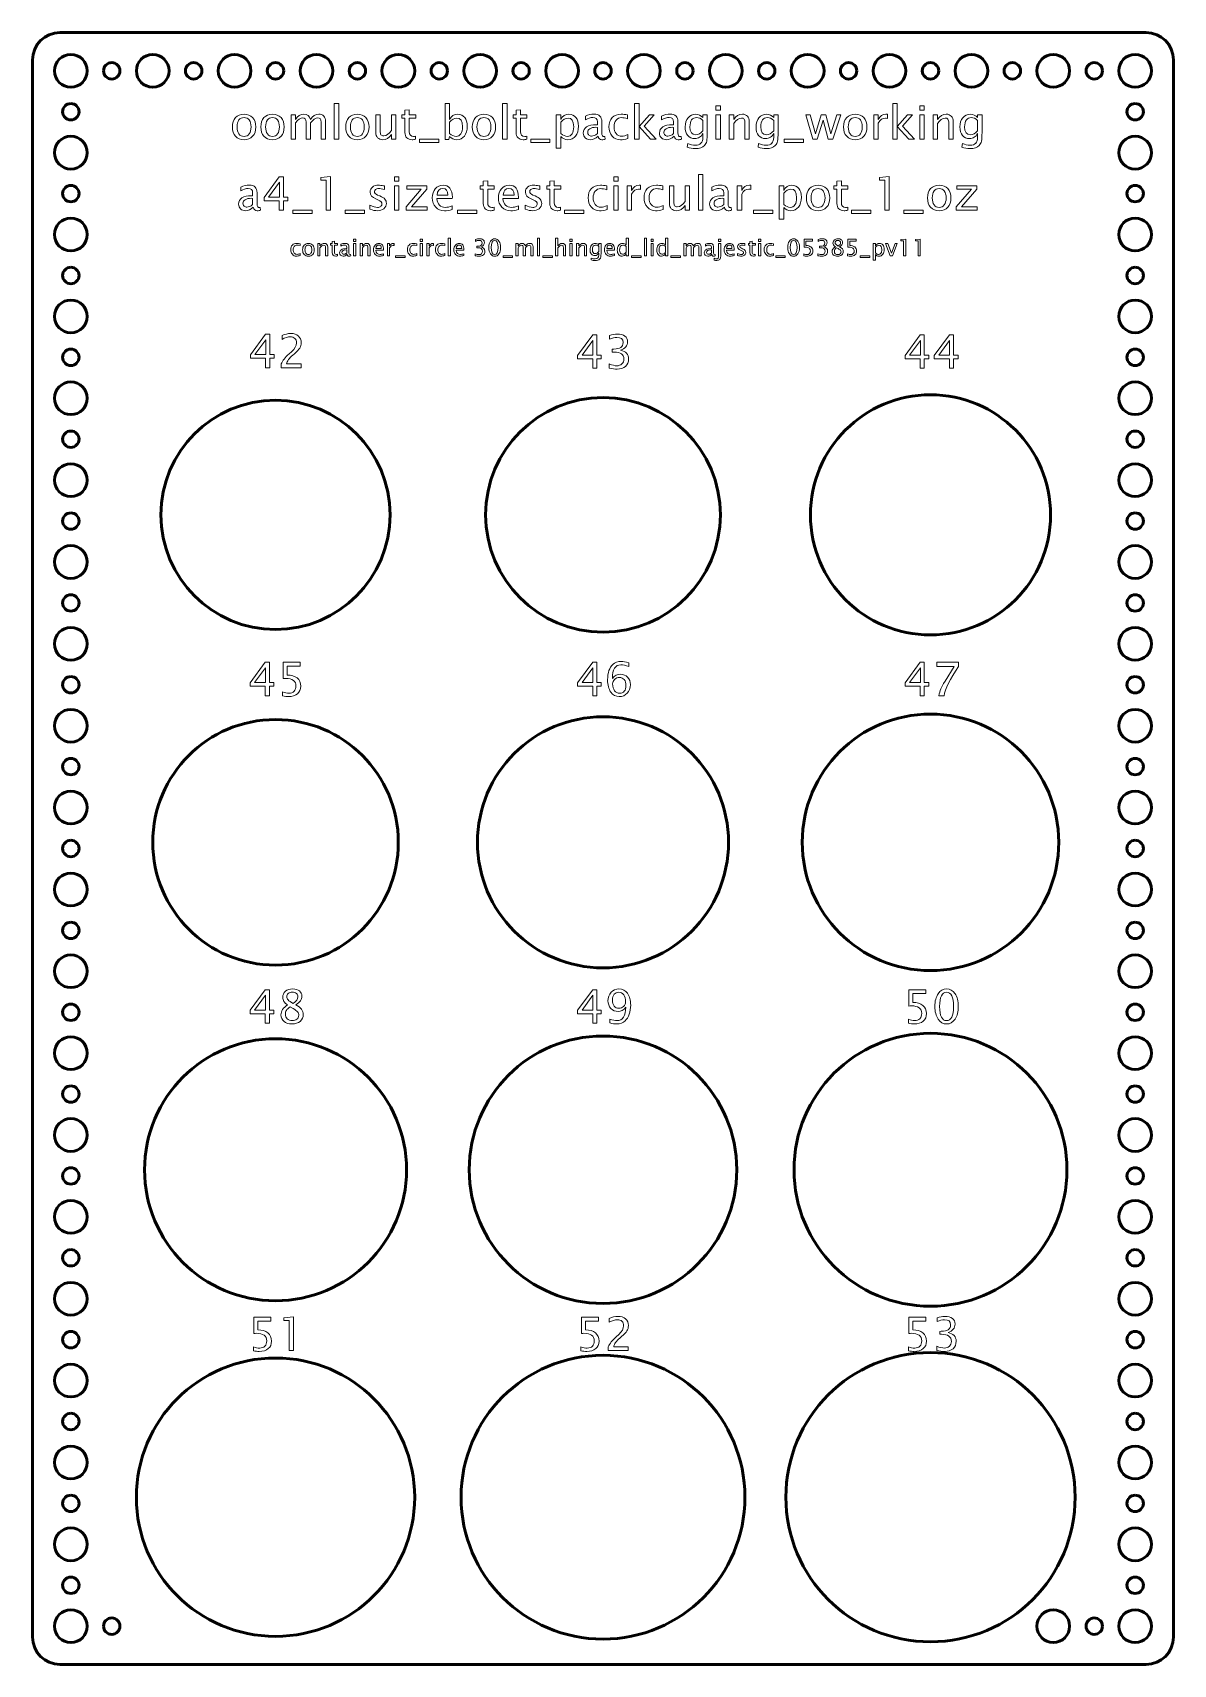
# Model space of a CAD drawing. Header units: centimetres. Extents: x -10.4 to 10.4, y -14.9 to 14.9.
import ezdxf

# ---------------------------------------------------------------- set-up
doc = ezdxf.new("R2010")
doc.units = ezdxf.units.CM
doc.header["$MEASUREMENT"] = 0
doc.layers.add('Layer 1', color=7, linetype='Continuous')

msp = doc.modelspace()

# ---------------------------------------------------------------- linework, layer by layer
at = {"layer": 'Layer 1', "lineweight": 53}
for centre, major_axis in [((-9.74999, 14.24999), (0, 0.30001)), ((9.74999, 14.24999), (0, 0.30001)), ((-9.75, 13.5), (0, 0.15)), ((9.75, 13.5), (0, 0.15)), ((-9.74999, 12.74999), (0, 0.30001)), ((9.74999, 12.74999), (0, 0.30001)), ((-9.75, 12), (0, 0.15)), ((9.75, 12), (0, 0.15)), ((-9.74999, 11.24999), (0, 0.30001)), ((9.74999, 11.24999), (0, 0.30001)), ((-9.75, 10.5), (0, 0.15)), ((9.75, 10.5), (0, 0.15)), ((-9.74999, 9.75001), (0, 0.30001)), ((9.75001, 9.75001), (0, 0.30001)), ((-9.75, 9), (0, 0.15)), ((9.75, 9), (0, 0.15)), ((-9.74999, 8.25001), (0, 0.30001)), ((9.75001, 8.25001), (0, 0.30001)), ((-5.99996, 6.11323), (0, 2.10004)), ((0.00004, 6.11323), (0, 2.15004)), ((6.00004, 6.11323), (0, 2.20004)), ((-9.75, 7.5), (0, 0.15)), ((9.75, 7.5), (0, 0.15)), ((-9.74999, 6.75001), (0, 0.30001)), ((9.75001, 6.75001), (0, 0.30001)), ((-9.75, 6), (0, 0.15)), ((9.75, 6), (0, 0.15)), ((-9.74999, 5.25001), (0, 0.30001)), ((9.75001, 5.25001), (0, 0.30001)), ((-9.75, 4.5), (0, 0.15)), ((9.75, 4.5), (0, 0.15)), ((-9.74999, 3.75001), (0, 0.30001)), ((9.75001, 3.75001), (0, 0.30001)), ((-9.75, 3), (0, 0.15)), ((9.75, 3), (0, 0.15)), ((-9.74999, 2.25001), (0, 0.30001)), ((0.00004, 0.11323), (0, 2.30004)), ((6.00004, 0.11323), (0, 2.35004)), ((9.75001, 2.25001), (0, 0.30001)), ((-5.99996, 0.11323), (0, 2.25004)), ((-9.75, 1.5), (0, 0.15)), ((9.75, 1.5), (0, 0.15)), ((-9.74999, 0.75001), (0, 0.30001)), ((9.75001, 0.75001), (0, 0.30001)), ((-9.75, 0), (0, 0.15)), ((9.75, 0), (0, 0.15)), ((-9.74999, -0.74999), (0, 0.30001)), ((9.75001, -0.74999), (0, 0.30001)), ((-9.75, -1.5), (0, 0.15)), ((9.75, -1.5), (0, 0.15)), ((-9.74999, -2.24999), (0, 0.30001)), ((9.75001, -2.24999), (0, 0.30001)), ((-9.75, -3), (0, 0.15)), ((9.75, -3), (0, 0.15)), ((-9.74999, -3.74999), (0, 0.30001)), ((-5.99995, -5.88678), (0, 2.40005)), ((0.00005, -5.88678), (0, 2.45005)), ((6.00005, -5.88678), (0, 2.50005)), ((9.75001, -3.74999), (0, 0.30001)), ((-9.75, -4.5), (0, 0.15)), ((9.75, -4.5), (0, 0.15)), ((-9.74999, -5.24999), (0, 0.30001)), ((9.75001, -5.24999), (0, 0.30001)), ((-9.75, -6), (0, 0.15)), ((9.75, -6), (0, 0.15)), ((-9.74999, -6.74999), (0, 0.30001)), ((9.75001, -6.74999), (0, 0.30001)), ((-9.75, -7.5), (0, 0.15)), ((9.75, -7.5), (0, 0.15)), ((-9.74999, -8.24999), (0, 0.30001)), ((9.75001, -8.24999), (0, 0.30001)), ((-9.75, -9), (0, 0.15)), ((9.75, -9), (0, 0.15)), ((6.00005, -11.88678), (0, 2.65005)), ((-9.74999, -9.74999), (0, 0.30001)), ((-5.99995, -11.88678), (0, 2.55005)), ((0.00005, -11.88678), (0, 2.60005)), ((9.75001, -9.74999), (0, 0.30001)), ((-9.75, -10.5), (0, 0.15)), ((9.75, -10.5), (0, 0.15)), ((-9.74999, -11.24999), (0, 0.30001)), ((9.74999, -11.24999), (0, 0.30001)), ((-9.75, -12), (0, 0.15)), ((9.75, -12), (0, 0.15)), ((-9.74999, -12.74999), (0, 0.30001)), ((9.74999, -12.74999), (0, 0.30001)), ((-9.75, -13.5), (0, 0.15)), ((9.75, -13.5), (0, 0.15)), ((-9.74999, -14.24999), (0, 0.30001)), ((9.74999, -14.24999), (0, 0.30001))]:
    msp.add_ellipse(centre, major_axis=major_axis, ratio=1, dxfattribs=at)
for points, knots in [([(-10.45, -14.45), (-10.45, -14.45), (-10.45, 14.45), (-10.45, 14.45), (-10.45, 14.45), (-10.45, 14.72614), (-10.22614, 14.95), (-9.95, 14.95), (-9.95, 14.95), (-9.95, 14.95), (9.95, 14.95), (9.95, 14.95), (9.95, 14.95), (10.22614, 14.95), (10.45, 14.72614), (10.45, 14.45), (10.45, 14.45), (10.45, 14.45), (10.45, -14.45), (10.45, -14.45), (10.45, -14.45), (10.45, -14.72614), (10.22614, -14.95), (9.95, -14.95), (9.95, -14.95), (9.95, -14.95), (-9.95, -14.95), (-9.95, -14.95), (-9.95, -14.95), (-10.22614, -14.95), (-10.45, -14.72614), (-10.45, -14.45)], [0, 0, 0, 0, 0.11111111, 0.11111111, 0.11111111, 0.11111111, 0.22222222, 0.22222222, 0.22222222, 0.22222222, 0.33333333, 0.33333333, 0.33333333, 0.33333333, 0.44444444, 0.44444444, 0.44444444, 0.44444444, 0.55555556, 0.55555556, 0.55555556, 0.55555556, 0.66666667, 0.66666667, 0.66666667, 0.66666667, 0.77777778, 0.77777778, 0.77777778, 0.77777778, 1, 1, 1, 1]), ([(-9.15, 14.25), (-9.15, 14.33284), (-9.08284, 14.4), (-9, 14.4), (-9, 14.4), (-8.91716, 14.4), (-8.85, 14.33284), (-8.85, 14.25), (-8.85, 14.25), (-8.85, 14.16716), (-8.91716, 14.1), (-9, 14.1), (-9, 14.1), (-9.08284, 14.1), (-9.15, 14.16716), (-9.15, 14.25)], [0, 0, 0, 0, 0.2, 0.2, 0.2, 0.2, 0.4, 0.4, 0.4, 0.4, 0.6, 0.6, 0.6, 0.6, 1, 1, 1, 1]), ([(-8.55, 14.25), (-8.55, 14.41569), (-8.41569, 14.55), (-8.25, 14.55), (-8.25, 14.55), (-8.08431, 14.55), (-7.95, 14.41569), (-7.95, 14.25), (-7.95, 14.25), (-7.95, 14.08431), (-8.08431, 13.95), (-8.25, 13.95), (-8.25, 13.95), (-8.41569, 13.95), (-8.55, 14.08431), (-8.55, 14.25)], [0, 0, 0, 0, 0.2, 0.2, 0.2, 0.2, 0.4, 0.4, 0.4, 0.4, 0.6, 0.6, 0.6, 0.6, 1, 1, 1, 1]), ([(-7.65, 14.25), (-7.65, 14.33284), (-7.58284, 14.4), (-7.5, 14.4), (-7.5, 14.4), (-7.41716, 14.4), (-7.35, 14.33284), (-7.35, 14.25), (-7.35, 14.25), (-7.35, 14.16716), (-7.41716, 14.1), (-7.5, 14.1), (-7.5, 14.1), (-7.58284, 14.1), (-7.65, 14.16716), (-7.65, 14.25)], [0, 0, 0, 0, 0.2, 0.2, 0.2, 0.2, 0.4, 0.4, 0.4, 0.4, 0.6, 0.6, 0.6, 0.6, 1, 1, 1, 1]), ([(-7.05, 14.25), (-7.05, 14.41569), (-6.91569, 14.55), (-6.75, 14.55), (-6.75, 14.55), (-6.58431, 14.55), (-6.45, 14.41569), (-6.45, 14.25), (-6.45, 14.25), (-6.45, 14.08431), (-6.58431, 13.95), (-6.75, 13.95), (-6.75, 13.95), (-6.91569, 13.95), (-7.05, 14.08431), (-7.05, 14.25)], [0, 0, 0, 0, 0.2, 0.2, 0.2, 0.2, 0.4, 0.4, 0.4, 0.4, 0.6, 0.6, 0.6, 0.6, 1, 1, 1, 1]), ([(-5.85, 14.25), (-5.85, 14.33284), (-5.91716, 14.4), (-6, 14.4), (-6, 14.4), (-6.08284, 14.4), (-6.15, 14.33284), (-6.15, 14.25), (-6.15, 14.25), (-6.15, 14.16716), (-6.08284, 14.1), (-6, 14.1), (-6, 14.1), (-5.91716, 14.1), (-5.85, 14.16716), (-5.85, 14.25)], [0, 0, 0, 0, 0.2, 0.2, 0.2, 0.2, 0.4, 0.4, 0.4, 0.4, 0.6, 0.6, 0.6, 0.6, 1, 1, 1, 1]), ([(-4.95, 14.25), (-4.95, 14.41569), (-5.08431, 14.55), (-5.25, 14.55), (-5.25, 14.55), (-5.41569, 14.55), (-5.55, 14.41569), (-5.55, 14.25), (-5.55, 14.25), (-5.55, 14.08431), (-5.41569, 13.95), (-5.25, 13.95), (-5.25, 13.95), (-5.08431, 13.95), (-4.95, 14.08431), (-4.95, 14.25)], [0, 0, 0, 0, 0.2, 0.2, 0.2, 0.2, 0.4, 0.4, 0.4, 0.4, 0.6, 0.6, 0.6, 0.6, 1, 1, 1, 1]), ([(-4.35, 14.25), (-4.35, 14.33284), (-4.41716, 14.4), (-4.5, 14.4), (-4.5, 14.4), (-4.58284, 14.4), (-4.65, 14.33284), (-4.65, 14.25), (-4.65, 14.25), (-4.65, 14.16716), (-4.58284, 14.1), (-4.5, 14.1), (-4.5, 14.1), (-4.41716, 14.1), (-4.35, 14.16716), (-4.35, 14.25)], [0, 0, 0, 0, 0.2, 0.2, 0.2, 0.2, 0.4, 0.4, 0.4, 0.4, 0.6, 0.6, 0.6, 0.6, 1, 1, 1, 1]), ([(-3.45, 14.25), (-3.45, 14.41569), (-3.58431, 14.55), (-3.75, 14.55), (-3.75, 14.55), (-3.91569, 14.55), (-4.05, 14.41569), (-4.05, 14.25), (-4.05, 14.25), (-4.05, 14.08431), (-3.91569, 13.95), (-3.75, 13.95), (-3.75, 13.95), (-3.58431, 13.95), (-3.45, 14.08431), (-3.45, 14.25)], [0, 0, 0, 0, 0.2, 0.2, 0.2, 0.2, 0.4, 0.4, 0.4, 0.4, 0.6, 0.6, 0.6, 0.6, 1, 1, 1, 1]), ([(-2.85, 14.25), (-2.85, 14.33284), (-2.91716, 14.4), (-3, 14.4), (-3, 14.4), (-3.08284, 14.4), (-3.15, 14.33284), (-3.15, 14.25), (-3.15, 14.25), (-3.15, 14.16716), (-3.08284, 14.1), (-3, 14.1), (-3, 14.1), (-2.91716, 14.1), (-2.85, 14.16716), (-2.85, 14.25)], [0, 0, 0, 0, 0.2, 0.2, 0.2, 0.2, 0.4, 0.4, 0.4, 0.4, 0.6, 0.6, 0.6, 0.6, 1, 1, 1, 1]), ([(-1.95, 14.25), (-1.95, 14.41569), (-2.08431, 14.55), (-2.25, 14.55), (-2.25, 14.55), (-2.41569, 14.55), (-2.55, 14.41569), (-2.55, 14.25), (-2.55, 14.25), (-2.55, 14.08431), (-2.41569, 13.95), (-2.25, 13.95), (-2.25, 13.95), (-2.08431, 13.95), (-1.95, 14.08431), (-1.95, 14.25)], [0, 0, 0, 0, 0.2, 0.2, 0.2, 0.2, 0.4, 0.4, 0.4, 0.4, 0.6, 0.6, 0.6, 0.6, 1, 1, 1, 1]), ([(-1.35, 14.25), (-1.35, 14.33284), (-1.41716, 14.4), (-1.5, 14.4), (-1.5, 14.4), (-1.58284, 14.4), (-1.65, 14.33284), (-1.65, 14.25), (-1.65, 14.25), (-1.65, 14.16716), (-1.58284, 14.1), (-1.5, 14.1), (-1.5, 14.1), (-1.41716, 14.1), (-1.35, 14.16716), (-1.35, 14.25)], [0, 0, 0, 0, 0.2, 0.2, 0.2, 0.2, 0.4, 0.4, 0.4, 0.4, 0.6, 0.6, 0.6, 0.6, 1, 1, 1, 1]), ([(-0.45, 14.25), (-0.45, 14.41569), (-0.58431, 14.55), (-0.75, 14.55), (-0.75, 14.55), (-0.91569, 14.55), (-1.05, 14.41569), (-1.05, 14.25), (-1.05, 14.25), (-1.05, 14.08431), (-0.91569, 13.95), (-0.75, 13.95), (-0.75, 13.95), (-0.58431, 13.95), (-0.45, 14.08431), (-0.45, 14.25)], [0, 0, 0, 0, 0.2, 0.2, 0.2, 0.2, 0.4, 0.4, 0.4, 0.4, 0.6, 0.6, 0.6, 0.6, 1, 1, 1, 1]), ([(0.15, 14.25), (0.15, 14.33284), (0.08284, 14.4), (0, 14.4), (0, 14.4), (-0.08284, 14.4), (-0.15, 14.33284), (-0.15, 14.25), (-0.15, 14.25), (-0.15, 14.16716), (-0.08284, 14.1), (0, 14.1), (0, 14.1), (0.08284, 14.1), (0.15, 14.16716), (0.15, 14.25)], [0, 0, 0, 0, 0.2, 0.2, 0.2, 0.2, 0.4, 0.4, 0.4, 0.4, 0.6, 0.6, 0.6, 0.6, 1, 1, 1, 1]), ([(1.05, 14.25), (1.05, 14.41569), (0.91569, 14.55), (0.75, 14.55), (0.75, 14.55), (0.58431, 14.55), (0.45, 14.41569), (0.45, 14.25), (0.45, 14.25), (0.45, 14.08431), (0.58431, 13.95), (0.75, 13.95), (0.75, 13.95), (0.91569, 13.95), (1.05, 14.08431), (1.05, 14.25)], [0, 0, 0, 0, 0.2, 0.2, 0.2, 0.2, 0.4, 0.4, 0.4, 0.4, 0.6, 0.6, 0.6, 0.6, 1, 1, 1, 1]), ([(1.65, 14.25), (1.65, 14.33284), (1.58284, 14.4), (1.5, 14.4), (1.5, 14.4), (1.41716, 14.4), (1.35, 14.33284), (1.35, 14.25), (1.35, 14.25), (1.35, 14.16716), (1.41716, 14.1), (1.5, 14.1), (1.5, 14.1), (1.58284, 14.1), (1.65, 14.16716), (1.65, 14.25)], [0, 0, 0, 0, 0.2, 0.2, 0.2, 0.2, 0.4, 0.4, 0.4, 0.4, 0.6, 0.6, 0.6, 0.6, 1, 1, 1, 1]), ([(2.55, 14.25), (2.55, 14.41569), (2.41569, 14.55), (2.25, 14.55), (2.25, 14.55), (2.08431, 14.55), (1.95, 14.41569), (1.95, 14.25), (1.95, 14.25), (1.95, 14.08431), (2.08431, 13.95), (2.25, 13.95), (2.25, 13.95), (2.41569, 13.95), (2.55, 14.08431), (2.55, 14.25)], [0, 0, 0, 0, 0.2, 0.2, 0.2, 0.2, 0.4, 0.4, 0.4, 0.4, 0.6, 0.6, 0.6, 0.6, 1, 1, 1, 1]), ([(3.15, 14.25), (3.15, 14.33284), (3.08284, 14.4), (3, 14.4), (3, 14.4), (2.91716, 14.4), (2.85, 14.33284), (2.85, 14.25), (2.85, 14.25), (2.85, 14.16716), (2.91716, 14.1), (3, 14.1), (3, 14.1), (3.08284, 14.1), (3.15, 14.16716), (3.15, 14.25)], [0, 0, 0, 0, 0.2, 0.2, 0.2, 0.2, 0.4, 0.4, 0.4, 0.4, 0.6, 0.6, 0.6, 0.6, 1, 1, 1, 1]), ([(4.05, 14.25), (4.05, 14.41569), (3.91569, 14.55), (3.75, 14.55), (3.75, 14.55), (3.58431, 14.55), (3.45, 14.41569), (3.45, 14.25), (3.45, 14.25), (3.45, 14.08431), (3.58431, 13.95), (3.75, 13.95), (3.75, 13.95), (3.91569, 13.95), (4.05, 14.08431), (4.05, 14.25)], [0, 0, 0, 0, 0.2, 0.2, 0.2, 0.2, 0.4, 0.4, 0.4, 0.4, 0.6, 0.6, 0.6, 0.6, 1, 1, 1, 1]), ([(4.65, 14.25), (4.65, 14.33284), (4.58284, 14.4), (4.5, 14.4), (4.5, 14.4), (4.41716, 14.4), (4.35, 14.33284), (4.35, 14.25), (4.35, 14.25), (4.35, 14.16716), (4.41716, 14.1), (4.5, 14.1), (4.5, 14.1), (4.58284, 14.1), (4.65, 14.16716), (4.65, 14.25)], [0, 0, 0, 0, 0.2, 0.2, 0.2, 0.2, 0.4, 0.4, 0.4, 0.4, 0.6, 0.6, 0.6, 0.6, 1, 1, 1, 1]), ([(5.55, 14.25), (5.55, 14.41569), (5.41569, 14.55), (5.25, 14.55), (5.25, 14.55), (5.08431, 14.55), (4.95, 14.41569), (4.95, 14.25), (4.95, 14.25), (4.95, 14.08431), (5.08431, 13.95), (5.25, 13.95), (5.25, 13.95), (5.41569, 13.95), (5.55, 14.08431), (5.55, 14.25)], [0, 0, 0, 0, 0.2, 0.2, 0.2, 0.2, 0.4, 0.4, 0.4, 0.4, 0.6, 0.6, 0.6, 0.6, 1, 1, 1, 1]), ([(6.15, 14.25), (6.15, 14.33284), (6.08284, 14.4), (6, 14.4), (6, 14.4), (5.91716, 14.4), (5.85, 14.33284), (5.85, 14.25), (5.85, 14.25), (5.85, 14.16716), (5.91716, 14.1), (6, 14.1), (6, 14.1), (6.08284, 14.1), (6.15, 14.16716), (6.15, 14.25)], [0, 0, 0, 0, 0.2, 0.2, 0.2, 0.2, 0.4, 0.4, 0.4, 0.4, 0.6, 0.6, 0.6, 0.6, 1, 1, 1, 1]), ([(7.05, 14.25), (7.05, 14.41569), (6.91569, 14.55), (6.75, 14.55), (6.75, 14.55), (6.58431, 14.55), (6.45, 14.41569), (6.45, 14.25), (6.45, 14.25), (6.45, 14.08431), (6.58431, 13.95), (6.75, 13.95), (6.75, 13.95), (6.91569, 13.95), (7.05, 14.08431), (7.05, 14.25)], [0, 0, 0, 0, 0.2, 0.2, 0.2, 0.2, 0.4, 0.4, 0.4, 0.4, 0.6, 0.6, 0.6, 0.6, 1, 1, 1, 1]), ([(7.65, 14.25), (7.65, 14.33284), (7.58284, 14.4), (7.5, 14.4), (7.5, 14.4), (7.41716, 14.4), (7.35, 14.33284), (7.35, 14.25), (7.35, 14.25), (7.35, 14.16716), (7.41716, 14.1), (7.5, 14.1), (7.5, 14.1), (7.58284, 14.1), (7.65, 14.16716), (7.65, 14.25)], [0, 0, 0, 0, 0.2, 0.2, 0.2, 0.2, 0.4, 0.4, 0.4, 0.4, 0.6, 0.6, 0.6, 0.6, 1, 1, 1, 1]), ([(8.55, 14.25), (8.55, 14.41569), (8.41569, 14.55), (8.25, 14.55), (8.25, 14.55), (8.08431, 14.55), (7.95, 14.41569), (7.95, 14.25), (7.95, 14.25), (7.95, 14.08431), (8.08431, 13.95), (8.25, 13.95), (8.25, 13.95), (8.41569, 13.95), (8.55, 14.08431), (8.55, 14.25)], [0, 0, 0, 0, 0.2, 0.2, 0.2, 0.2, 0.4, 0.4, 0.4, 0.4, 0.6, 0.6, 0.6, 0.6, 1, 1, 1, 1]), ([(9.15, 14.25), (9.15, 14.33284), (9.08284, 14.4), (9, 14.4), (9, 14.4), (8.91716, 14.4), (8.85, 14.33284), (8.85, 14.25), (8.85, 14.25), (8.85, 14.16716), (8.91716, 14.1), (9, 14.1), (9, 14.1), (9.08284, 14.1), (9.15, 14.16716), (9.15, 14.25)], [0, 0, 0, 0, 0.2, 0.2, 0.2, 0.2, 0.4, 0.4, 0.4, 0.4, 0.6, 0.6, 0.6, 0.6, 1, 1, 1, 1]), ([(8.55, -14.25), (8.55, -14.41569), (8.41569, -14.55), (8.25, -14.55), (8.25, -14.55), (8.08431, -14.55), (7.95, -14.41569), (7.95, -14.25), (7.95, -14.25), (7.95, -14.08431), (8.08431, -13.95), (8.25, -13.95), (8.25, -13.95), (8.41569, -13.95), (8.55, -14.08431), (8.55, -14.25)], [0, 0, 0, 0, 0.2, 0.2, 0.2, 0.2, 0.4, 0.4, 0.4, 0.4, 0.6, 0.6, 0.6, 0.6, 1, 1, 1, 1]), ([(-9.15, -14.25), (-9.15, -14.33284), (-9.08284, -14.4), (-9, -14.4), (-9, -14.4), (-8.91716, -14.4), (-8.85, -14.33284), (-8.85, -14.25), (-8.85, -14.25), (-8.85, -14.16716), (-8.91716, -14.1), (-9, -14.1), (-9, -14.1), (-9.08284, -14.1), (-9.15, -14.16716), (-9.15, -14.25)], [0, 0, 0, 0, 0.2, 0.2, 0.2, 0.2, 0.4, 0.4, 0.4, 0.4, 0.6, 0.6, 0.6, 0.6, 1, 1, 1, 1]), ([(9.15, -14.25), (9.15, -14.33284), (9.08284, -14.4), (9, -14.4), (9, -14.4), (8.91716, -14.4), (8.85, -14.33284), (8.85, -14.25), (8.85, -14.25), (8.85, -14.16716), (8.91716, -14.1), (9, -14.1), (9, -14.1), (9.08284, -14.1), (9.15, -14.16716), (9.15, -14.25)], [0, 0, 0, 0, 0.2, 0.2, 0.2, 0.2, 0.4, 0.4, 0.4, 0.4, 0.6, 0.6, 0.6, 0.6, 1, 1, 1, 1])]:
    msp.add_open_spline(points, degree=3, knots=knots, dxfattribs=at)
at = {"layer": 'Layer 1', "color": 5, "lineweight": 9}
for points, knots in [([(-6.57554, 12.98716), (-6.64144, 12.98716), (-6.69365, 13.00819), (-6.73204, 13.05024), (-6.73204, 13.05024), (-6.77056, 13.09229), (-6.78975, 13.14944), (-6.78975, 13.22155), (-6.78975, 13.22155), (-6.78975, 13.29351), (-6.77056, 13.35052), (-6.73204, 13.39243), (-6.73204, 13.39243), (-6.69365, 13.43434), (-6.64144, 13.45537), (-6.57554, 13.45537), (-6.57554, 13.45537), (-6.50964, 13.45537), (-6.45743, 13.43434), (-6.41905, 13.39243), (-6.41905, 13.39243), (-6.38053, 13.35052), (-6.36133, 13.29351), (-6.36133, 13.22155), (-6.36133, 13.22155), (-6.36133, 13.14944), (-6.38053, 13.09229), (-6.41905, 13.05024), (-6.41905, 13.05024), (-6.45743, 13.00819), (-6.50964, 12.98716), (-6.57554, 12.98716)], [0, 0, 0, 0, 0.11111111, 0.11111111, 0.11111111, 0.11111111, 0.22222222, 0.22222222, 0.22222222, 0.22222222, 0.33333333, 0.33333333, 0.33333333, 0.33333333, 0.44444444, 0.44444444, 0.44444444, 0.44444444, 0.55555556, 0.55555556, 0.55555556, 0.55555556, 0.66666667, 0.66666667, 0.66666667, 0.66666667, 0.77777778, 0.77777778, 0.77777778, 0.77777778, 1, 1, 1, 1]), ([(-6.0554, 12.98716), (-6.1213, 12.98716), (-6.17351, 13.00819), (-6.2119, 13.05024), (-6.2119, 13.05024), (-6.25042, 13.09229), (-6.26961, 13.14944), (-6.26961, 13.22155), (-6.26961, 13.22155), (-6.26961, 13.29351), (-6.25042, 13.35052), (-6.2119, 13.39243), (-6.2119, 13.39243), (-6.17351, 13.43434), (-6.1213, 13.45537), (-6.0554, 13.45537), (-6.0554, 13.45537), (-5.9895, 13.45537), (-5.93729, 13.43434), (-5.89891, 13.39243), (-5.89891, 13.39243), (-5.86039, 13.35052), (-5.84119, 13.29351), (-5.84119, 13.22155), (-5.84119, 13.22155), (-5.84119, 13.14944), (-5.86039, 13.09229), (-5.89891, 13.05024), (-5.89891, 13.05024), (-5.93729, 13.00819), (-5.9895, 12.98716), (-6.0554, 12.98716)], [0, 0, 0, 0, 0.11111111, 0.11111111, 0.11111111, 0.11111111, 0.22222222, 0.22222222, 0.22222222, 0.22222222, 0.33333333, 0.33333333, 0.33333333, 0.33333333, 0.44444444, 0.44444444, 0.44444444, 0.44444444, 0.55555556, 0.55555556, 0.55555556, 0.55555556, 0.66666667, 0.66666667, 0.66666667, 0.66666667, 0.77777778, 0.77777778, 0.77777778, 0.77777778, 1, 1, 1, 1]), ([(-5.71391, 12.99732), (-5.71391, 12.99732), (-5.71391, 13.44606), (-5.71391, 13.44606), (-5.71391, 13.44606), (-5.71391, 13.44606), (-5.63263, 13.44606), (-5.63263, 13.44606), (-5.63263, 13.44606), (-5.63263, 13.44606), (-5.63263, 13.36125), (-5.63263, 13.36125), (-5.63263, 13.36125), (-5.59298, 13.42404), (-5.54218, 13.45537), (-5.47995, 13.45537), (-5.47995, 13.45537), (-5.41997, 13.45537), (-5.37919, 13.42404), (-5.35746, 13.36125), (-5.35746, 13.36125), (-5.31894, 13.42461), (-5.2687, 13.45622), (-5.20704, 13.45622), (-5.20704, 13.45622), (-5.16767, 13.45622), (-5.13705, 13.44464), (-5.11517, 13.42136), (-5.11517, 13.42136), (-5.0933, 13.39808), (-5.08229, 13.36548), (-5.08229, 13.32357), (-5.08229, 13.32357), (-5.08229, 13.32357), (-5.08229, 12.99732), (-5.08229, 12.99732), (-5.08229, 12.99732), (-5.08229, 12.99732), (-5.16357, 12.99732), (-5.16357, 12.99732), (-5.16357, 12.99732), (-5.16357, 12.99732), (-5.16357, 13.31016), (-5.16357, 13.31016), (-5.16357, 13.31016), (-5.16357, 13.36125), (-5.18389, 13.38679), (-5.22453, 13.38679), (-5.22453, 13.38679), (-5.26673, 13.38679), (-5.31104, 13.35701), (-5.35746, 13.29732), (-5.35746, 13.29732), (-5.35746, 13.29732), (-5.35746, 12.99732), (-5.35746, 12.99732), (-5.35746, 12.99732), (-5.35746, 12.99732), (-5.43874, 12.99732), (-5.43874, 12.99732), (-5.43874, 12.99732), (-5.43874, 12.99732), (-5.43874, 13.31045), (-5.43874, 13.31045), (-5.43874, 13.31045), (-5.43874, 13.36195), (-5.45934, 13.38763), (-5.50069, 13.38763), (-5.50069, 13.38763), (-5.54175, 13.38763), (-5.58578, 13.35772), (-5.63263, 13.29775), (-5.63263, 13.29775), (-5.63263, 13.29775), (-5.63263, 12.99732), (-5.63263, 12.99732), (-5.63263, 12.99732), (-5.63263, 12.99732), (-5.71391, 12.99732), (-5.71391, 12.99732)], [0, 0, 0, 0, 0.04761905, 0.04761905, 0.04761905, 0.04761905, 0.0952381, 0.0952381, 0.0952381, 0.0952381, 0.14285714, 0.14285714, 0.14285714, 0.14285714, 0.19047619, 0.19047619, 0.19047619, 0.19047619, 0.23809524, 0.23809524, 0.23809524, 0.23809524, 0.28571429, 0.28571429, 0.28571429, 0.28571429, 0.33333333, 0.33333333, 0.33333333, 0.33333333, 0.38095238, 0.38095238, 0.38095238, 0.38095238, 0.42857143, 0.42857143, 0.42857143, 0.42857143, 0.47619048, 0.47619048, 0.47619048, 0.47619048, 0.52380952, 0.52380952, 0.52380952, 0.52380952, 0.57142857, 0.57142857, 0.57142857, 0.57142857, 0.61904762, 0.61904762, 0.61904762, 0.61904762, 0.66666667, 0.66666667, 0.66666667, 0.66666667, 0.71428571, 0.71428571, 0.71428571, 0.71428571, 0.76190476, 0.76190476, 0.76190476, 0.76190476, 0.80952381, 0.80952381, 0.80952381, 0.80952381, 0.85714286, 0.85714286, 0.85714286, 0.85714286, 0.9047619, 0.9047619, 0.9047619, 0.9047619, 1, 1, 1, 1]), ([(-4.9234, 12.99732), (-4.9234, 12.99732), (-4.9234, 13.6501), (-4.9234, 13.6501), (-4.9234, 13.6501), (-4.9234, 13.6501), (-4.84212, 13.6501), (-4.84212, 13.6501), (-4.84212, 13.6501), (-4.84212, 13.6501), (-4.84212, 12.99732), (-4.84212, 12.99732), (-4.84212, 12.99732), (-4.84212, 12.99732), (-4.9234, 12.99732), (-4.9234, 12.99732)], [0, 0, 0, 0, 0.2, 0.2, 0.2, 0.2, 0.4, 0.4, 0.4, 0.4, 0.6, 0.6, 0.6, 0.6, 1, 1, 1, 1]), ([(-4.50006, 12.98716), (-4.56596, 12.98716), (-4.61817, 13.00819), (-4.65656, 13.05024), (-4.65656, 13.05024), (-4.69508, 13.09229), (-4.71427, 13.14944), (-4.71427, 13.22155), (-4.71427, 13.22155), (-4.71427, 13.29351), (-4.69508, 13.35052), (-4.65656, 13.39243), (-4.65656, 13.39243), (-4.61817, 13.43434), (-4.56596, 13.45537), (-4.50006, 13.45537), (-4.50006, 13.45537), (-4.43416, 13.45537), (-4.38195, 13.43434), (-4.34357, 13.39243), (-4.34357, 13.39243), (-4.30505, 13.35052), (-4.28585, 13.29351), (-4.28585, 13.22155), (-4.28585, 13.22155), (-4.28585, 13.14944), (-4.30505, 13.09229), (-4.34357, 13.05024), (-4.34357, 13.05024), (-4.38195, 13.00819), (-4.43416, 12.98716), (-4.50006, 12.98716)], [0, 0, 0, 0, 0.11111111, 0.11111111, 0.11111111, 0.11111111, 0.22222222, 0.22222222, 0.22222222, 0.22222222, 0.33333333, 0.33333333, 0.33333333, 0.33333333, 0.44444444, 0.44444444, 0.44444444, 0.44444444, 0.55555556, 0.55555556, 0.55555556, 0.55555556, 0.66666667, 0.66666667, 0.66666667, 0.66666667, 0.77777778, 0.77777778, 0.77777778, 0.77777778, 1, 1, 1, 1]), ([(-3.43241, 12.99746), (-3.45753, 12.99055), (-3.4794, 12.98716), (-3.49788, 12.98716), (-3.49788, 12.98716), (-3.53937, 12.98716), (-3.57169, 12.99901), (-3.59483, 13.02272), (-3.59483, 13.02272), (-3.61811, 13.04643), (-3.62968, 13.07931), (-3.62968, 13.1215), (-3.62968, 13.1215), (-3.62968, 13.1215), (-3.62968, 13.38509), (-3.62968, 13.38509), (-3.62968, 13.38509), (-3.62968, 13.38509), (-3.68585, 13.38509), (-3.68585, 13.38509), (-3.68585, 13.38509), (-3.68585, 13.38509), (-3.68585, 13.44606), (-3.68585, 13.44606), (-3.68585, 13.44606), (-3.68585, 13.44606), (-3.62968, 13.44606), (-3.62968, 13.44606), (-3.62968, 13.44606), (-3.62968, 13.44606), (-3.62968, 13.52719), (-3.62968, 13.52719), (-3.62968, 13.52719), (-3.62968, 13.52719), (-3.5484, 13.53496), (-3.5484, 13.53496), (-3.5484, 13.53496), (-3.5484, 13.53496), (-3.5484, 13.44606), (-3.5484, 13.44606), (-3.5484, 13.44606), (-3.5484, 13.44606), (-3.43072, 13.44606), (-3.43072, 13.44606), (-3.43072, 13.44606), (-3.43072, 13.44606), (-3.43072, 13.38509), (-3.43072, 13.38509), (-3.43072, 13.38509), (-3.43072, 13.38509), (-3.5484, 13.38509), (-3.5484, 13.38509), (-3.5484, 13.38509), (-3.5484, 13.38509), (-3.5484, 13.13617), (-3.5484, 13.13617), (-3.5484, 13.13617), (-3.5484, 13.07747), (-3.52286, 13.04812), (-3.47192, 13.04812), (-3.47192, 13.04812), (-3.46105, 13.04812), (-3.44793, 13.04995), (-3.43241, 13.05348), (-3.43241, 13.05348), (-3.43241, 13.05348), (-3.43241, 12.99746), (-3.43241, 12.99746)], [0, 0, 0, 0, 0.05555556, 0.05555556, 0.05555556, 0.05555556, 0.11111111, 0.11111111, 0.11111111, 0.11111111, 0.16666667, 0.16666667, 0.16666667, 0.16666667, 0.22222222, 0.22222222, 0.22222222, 0.22222222, 0.27777778, 0.27777778, 0.27777778, 0.27777778, 0.33333333, 0.33333333, 0.33333333, 0.33333333, 0.38888889, 0.38888889, 0.38888889, 0.38888889, 0.44444444, 0.44444444, 0.44444444, 0.44444444, 0.5, 0.5, 0.5, 0.5, 0.55555556, 0.55555556, 0.55555556, 0.55555556, 0.61111111, 0.61111111, 0.61111111, 0.61111111, 0.66666667, 0.66666667, 0.66666667, 0.66666667, 0.72222222, 0.72222222, 0.72222222, 0.72222222, 0.77777778, 0.77777778, 0.77777778, 0.77777778, 0.83333333, 0.83333333, 0.83333333, 0.83333333, 0.88888889, 0.88888889, 0.88888889, 0.88888889, 1, 1, 1, 1]), ([(-2.89308, 12.99224), (-2.89308, 12.99224), (-2.89308, 13.6501), (-2.89308, 13.6501), (-2.89308, 13.6501), (-2.89308, 13.6501), (-2.8118, 13.6501), (-2.8118, 13.6501), (-2.8118, 13.6501), (-2.8118, 13.6501), (-2.8118, 13.36125), (-2.8118, 13.36125), (-2.8118, 13.36125), (-2.7785, 13.42404), (-2.7284, 13.45537), (-2.66166, 13.45537), (-2.66166, 13.45537), (-2.60761, 13.45537), (-2.56514, 13.43575), (-2.53409, 13.39638), (-2.53409, 13.39638), (-2.50305, 13.35701), (-2.48752, 13.30325), (-2.48752, 13.23509), (-2.48752, 13.23509), (-2.48752, 13.16087), (-2.50516, 13.1009), (-2.5403, 13.05546), (-2.5403, 13.05546), (-2.57544, 13.00988), (-2.62172, 12.98716), (-2.67901, 12.98716), (-2.67901, 12.98716), (-2.73221, 12.98716), (-2.77652, 13.00748), (-2.8118, 13.04826), (-2.8118, 13.04826), (-2.8118, 13.04826), (-2.82168, 12.99224), (-2.82168, 12.99224), (-2.82168, 12.99224), (-2.82168, 12.99224), (-2.89308, 12.99224), (-2.89308, 12.99224)], [0, 0, 0, 0, 0.08333333, 0.08333333, 0.08333333, 0.08333333, 0.16666667, 0.16666667, 0.16666667, 0.16666667, 0.25, 0.25, 0.25, 0.25, 0.33333333, 0.33333333, 0.33333333, 0.33333333, 0.41666667, 0.41666667, 0.41666667, 0.41666667, 0.5, 0.5, 0.5, 0.5, 0.58333333, 0.58333333, 0.58333333, 0.58333333, 0.66666667, 0.66666667, 0.66666667, 0.66666667, 0.75, 0.75, 0.75, 0.75, 0.83333333, 0.83333333, 0.83333333, 0.83333333, 1, 1, 1, 1]), ([(-2.18159, 12.98716), (-2.24749, 12.98716), (-2.2997, 13.00819), (-2.33809, 13.05024), (-2.33809, 13.05024), (-2.37661, 13.09229), (-2.3958, 13.14944), (-2.3958, 13.22155), (-2.3958, 13.22155), (-2.3958, 13.29351), (-2.37661, 13.35052), (-2.33809, 13.39243), (-2.33809, 13.39243), (-2.2997, 13.43434), (-2.24749, 13.45537), (-2.18159, 13.45537), (-2.18159, 13.45537), (-2.11569, 13.45537), (-2.06348, 13.43434), (-2.0251, 13.39243), (-2.0251, 13.39243), (-1.98658, 13.35052), (-1.96738, 13.29351), (-1.96738, 13.22155), (-1.96738, 13.22155), (-1.96738, 13.14944), (-1.98658, 13.09229), (-2.0251, 13.05024), (-2.0251, 13.05024), (-2.06348, 13.00819), (-2.11569, 12.98716), (-2.18159, 12.98716)], [0, 0, 0, 0, 0.11111111, 0.11111111, 0.11111111, 0.11111111, 0.22222222, 0.22222222, 0.22222222, 0.22222222, 0.33333333, 0.33333333, 0.33333333, 0.33333333, 0.44444444, 0.44444444, 0.44444444, 0.44444444, 0.55555556, 0.55555556, 0.55555556, 0.55555556, 0.66666667, 0.66666667, 0.66666667, 0.66666667, 0.77777778, 0.77777778, 0.77777778, 0.77777778, 1, 1, 1, 1]), ([(-1.8401, 12.99732), (-1.8401, 12.99732), (-1.8401, 13.6501), (-1.8401, 13.6501), (-1.8401, 13.6501), (-1.8401, 13.6501), (-1.75882, 13.6501), (-1.75882, 13.6501), (-1.75882, 13.6501), (-1.75882, 13.6501), (-1.75882, 12.99732), (-1.75882, 12.99732), (-1.75882, 12.99732), (-1.75882, 12.99732), (-1.8401, 12.99732), (-1.8401, 12.99732)], [0, 0, 0, 0, 0.2, 0.2, 0.2, 0.2, 0.4, 0.4, 0.4, 0.4, 0.6, 0.6, 0.6, 0.6, 1, 1, 1, 1]), ([(-1.39475, 12.99746), (-1.41987, 12.99055), (-1.44174, 12.98716), (-1.46022, 12.98716), (-1.46022, 12.98716), (-1.50171, 12.98716), (-1.53403, 12.99901), (-1.55717, 13.02272), (-1.55717, 13.02272), (-1.58045, 13.04643), (-1.59202, 13.07931), (-1.59202, 13.1215), (-1.59202, 13.1215), (-1.59202, 13.1215), (-1.59202, 13.38509), (-1.59202, 13.38509), (-1.59202, 13.38509), (-1.59202, 13.38509), (-1.64819, 13.38509), (-1.64819, 13.38509), (-1.64819, 13.38509), (-1.64819, 13.38509), (-1.64819, 13.44606), (-1.64819, 13.44606), (-1.64819, 13.44606), (-1.64819, 13.44606), (-1.59202, 13.44606), (-1.59202, 13.44606), (-1.59202, 13.44606), (-1.59202, 13.44606), (-1.59202, 13.52719), (-1.59202, 13.52719), (-1.59202, 13.52719), (-1.59202, 13.52719), (-1.51074, 13.53496), (-1.51074, 13.53496), (-1.51074, 13.53496), (-1.51074, 13.53496), (-1.51074, 13.44606), (-1.51074, 13.44606), (-1.51074, 13.44606), (-1.51074, 13.44606), (-1.39306, 13.44606), (-1.39306, 13.44606), (-1.39306, 13.44606), (-1.39306, 13.44606), (-1.39306, 13.38509), (-1.39306, 13.38509), (-1.39306, 13.38509), (-1.39306, 13.38509), (-1.51074, 13.38509), (-1.51074, 13.38509), (-1.51074, 13.38509), (-1.51074, 13.38509), (-1.51074, 13.13617), (-1.51074, 13.13617), (-1.51074, 13.13617), (-1.51074, 13.07747), (-1.4852, 13.04812), (-1.43426, 13.04812), (-1.43426, 13.04812), (-1.42339, 13.04812), (-1.41027, 13.04995), (-1.39475, 13.05348), (-1.39475, 13.05348), (-1.39475, 13.05348), (-1.39475, 12.99746), (-1.39475, 12.99746)], [0, 0, 0, 0, 0.05555556, 0.05555556, 0.05555556, 0.05555556, 0.11111111, 0.11111111, 0.11111111, 0.11111111, 0.16666667, 0.16666667, 0.16666667, 0.16666667, 0.22222222, 0.22222222, 0.22222222, 0.22222222, 0.27777778, 0.27777778, 0.27777778, 0.27777778, 0.33333333, 0.33333333, 0.33333333, 0.33333333, 0.38888889, 0.38888889, 0.38888889, 0.38888889, 0.44444444, 0.44444444, 0.44444444, 0.44444444, 0.5, 0.5, 0.5, 0.5, 0.55555556, 0.55555556, 0.55555556, 0.55555556, 0.61111111, 0.61111111, 0.61111111, 0.61111111, 0.66666667, 0.66666667, 0.66666667, 0.66666667, 0.72222222, 0.72222222, 0.72222222, 0.72222222, 0.77777778, 0.77777778, 0.77777778, 0.77777778, 0.83333333, 0.83333333, 0.83333333, 0.83333333, 0.88888889, 0.88888889, 0.88888889, 0.88888889, 1, 1, 1, 1]), ([(-0.85542, 12.83391), (-0.85542, 12.83391), (-0.85542, 13.44606), (-0.85542, 13.44606), (-0.85542, 13.44606), (-0.85542, 13.44606), (-0.77414, 13.44606), (-0.77414, 13.44606), (-0.77414, 13.44606), (-0.77414, 13.44606), (-0.77414, 13.36125), (-0.77414, 13.36125), (-0.77414, 13.36125), (-0.74084, 13.42404), (-0.69074, 13.45537), (-0.624, 13.45537), (-0.624, 13.45537), (-0.56995, 13.45537), (-0.52748, 13.43575), (-0.49643, 13.39638), (-0.49643, 13.39638), (-0.46539, 13.35701), (-0.44986, 13.30325), (-0.44986, 13.23509), (-0.44986, 13.23509), (-0.44986, 13.16087), (-0.4675, 13.1009), (-0.50264, 13.05546), (-0.50264, 13.05546), (-0.53778, 13.00988), (-0.58406, 12.98716), (-0.64135, 12.98716), (-0.64135, 12.98716), (-0.69455, 12.98716), (-0.73886, 13.00748), (-0.77414, 13.04826), (-0.77414, 13.04826), (-0.77414, 13.04826), (-0.77414, 12.83391), (-0.77414, 12.83391), (-0.77414, 12.83391), (-0.77414, 12.83391), (-0.85542, 12.83391), (-0.85542, 12.83391)], [0, 0, 0, 0, 0.08333333, 0.08333333, 0.08333333, 0.08333333, 0.16666667, 0.16666667, 0.16666667, 0.16666667, 0.25, 0.25, 0.25, 0.25, 0.33333333, 0.33333333, 0.33333333, 0.33333333, 0.41666667, 0.41666667, 0.41666667, 0.41666667, 0.5, 0.5, 0.5, 0.5, 0.58333333, 0.58333333, 0.58333333, 0.58333333, 0.66666667, 0.66666667, 0.66666667, 0.66666667, 0.75, 0.75, 0.75, 0.75, 0.83333333, 0.83333333, 0.83333333, 0.83333333, 1, 1, 1, 1]), ([(-0.0913, 13.05447), (-0.14012, 13.0096), (-0.18711, 12.98716), (-0.23227, 12.98716), (-0.23227, 12.98716), (-0.26938, 12.98716), (-0.30028, 12.99873), (-0.3247, 13.02201), (-0.3247, 13.02201), (-0.34925, 13.0453), (-0.36153, 13.07465), (-0.36153, 13.11007), (-0.36153, 13.11007), (-0.36153, 13.15903), (-0.34092, 13.19671), (-0.29972, 13.22296), (-0.29972, 13.22296), (-0.25851, 13.2492), (-0.19939, 13.26233), (-0.12234, 13.26233), (-0.12234, 13.26233), (-0.12234, 13.26233), (-0.10329, 13.26233), (-0.10329, 13.26233), (-0.10329, 13.26233), (-0.10329, 13.26233), (-0.10329, 13.31637), (-0.10329, 13.31637), (-0.10329, 13.31637), (-0.10329, 13.36844), (-0.13039, 13.39441), (-0.18471, 13.39441), (-0.18471, 13.39441), (-0.22676, 13.39441), (-0.27277, 13.38114), (-0.32258, 13.35461), (-0.32258, 13.35461), (-0.32258, 13.35461), (-0.32258, 13.4215), (-0.32258, 13.4215), (-0.32258, 13.4215), (-0.26783, 13.44408), (-0.21618, 13.45537), (-0.16778, 13.45537), (-0.16778, 13.45537), (-0.11797, 13.45537), (-0.08114, 13.44408), (-0.05757, 13.42136), (-0.05757, 13.42136), (-0.03387, 13.39864), (-0.02201, 13.36365), (-0.02201, 13.31637), (-0.02201, 13.31637), (-0.02201, 13.31637), (-0.02201, 13.1136), (-0.02201, 13.1136), (-0.02201, 13.1136), (-0.02201, 13.06717), (-0.00776, 13.04389), (0.02089, 13.04389), (0.02089, 13.04389), (0.02441, 13.04389), (0.02964, 13.04445), (0.03655, 13.04558), (0.03655, 13.04558), (0.03655, 13.04558), (0.04234, 13.00042), (0.04234, 13.00042), (0.04234, 13.00042), (0.02385, 12.99153), (0.00353, 12.98716), (-0.01877, 12.98716), (-0.01877, 12.98716), (-0.05673, 12.98716), (-0.08086, 13.0096), (-0.0913, 13.05447)], [0, 0, 0, 0, 0.05, 0.05, 0.05, 0.05, 0.1, 0.1, 0.1, 0.1, 0.15, 0.15, 0.15, 0.15, 0.2, 0.2, 0.2, 0.2, 0.25, 0.25, 0.25, 0.25, 0.3, 0.3, 0.3, 0.3, 0.35, 0.35, 0.35, 0.35, 0.4, 0.4, 0.4, 0.4, 0.45, 0.45, 0.45, 0.45, 0.5, 0.5, 0.5, 0.5, 0.55, 0.55, 0.55, 0.55, 0.6, 0.6, 0.6, 0.6, 0.65, 0.65, 0.65, 0.65, 0.7, 0.7, 0.7, 0.7, 0.75, 0.75, 0.75, 0.75, 0.8, 0.8, 0.8, 0.8, 0.85, 0.85, 0.85, 0.85, 0.9, 0.9, 0.9, 0.9, 1, 1, 1, 1]), ([(0.45649, 13.01087), (0.40386, 12.99506), (0.35842, 12.98716), (0.32018, 12.98716), (0.32018, 12.98716), (0.2595, 12.98716), (0.20927, 13.0096), (0.16933, 13.05433), (0.16933, 13.05433), (0.1294, 13.0992), (0.10936, 13.15579), (0.10936, 13.22395), (0.10936, 13.22395), (0.10936, 13.29676), (0.12912, 13.35363), (0.16863, 13.39427), (0.16863, 13.39427), (0.20814, 13.43505), (0.26331, 13.45537), (0.33415, 13.45537), (0.33415, 13.45537), (0.36901, 13.45537), (0.40823, 13.45057), (0.45141, 13.44098), (0.45141, 13.44098), (0.45141, 13.44098), (0.45141, 13.37239), (0.45141, 13.37239), (0.45141, 13.37239), (0.40555, 13.38594), (0.36816, 13.39271), (0.33937, 13.39271), (0.33937, 13.39271), (0.2976, 13.39271), (0.26416, 13.37705), (0.23918, 13.34587), (0.23918, 13.34587), (0.21421, 13.31468), (0.20165, 13.27305), (0.20165, 13.22112), (0.20165, 13.22112), (0.20165, 13.17075), (0.21463, 13.13011), (0.24045, 13.09892), (0.24045, 13.09892), (0.26628, 13.06788), (0.3, 13.05235), (0.34191, 13.05235), (0.34191, 13.05235), (0.37902, 13.05235), (0.41712, 13.06195), (0.45649, 13.08114), (0.45649, 13.08114), (0.45649, 13.08114), (0.45649, 13.01087), (0.45649, 13.01087)], [0, 0, 0, 0, 0.06666667, 0.06666667, 0.06666667, 0.06666667, 0.13333333, 0.13333333, 0.13333333, 0.13333333, 0.2, 0.2, 0.2, 0.2, 0.26666667, 0.26666667, 0.26666667, 0.26666667, 0.33333333, 0.33333333, 0.33333333, 0.33333333, 0.4, 0.4, 0.4, 0.4, 0.46666667, 0.46666667, 0.46666667, 0.46666667, 0.53333333, 0.53333333, 0.53333333, 0.53333333, 0.6, 0.6, 0.6, 0.6, 0.66666667, 0.66666667, 0.66666667, 0.66666667, 0.73333333, 0.73333333, 0.73333333, 0.73333333, 0.8, 0.8, 0.8, 0.8, 0.86666667, 0.86666667, 0.86666667, 0.86666667, 1, 1, 1, 1]), ([(0.57856, 12.99732), (0.57856, 12.99732), (0.57856, 13.6501), (0.57856, 13.6501), (0.57856, 13.6501), (0.57856, 13.6501), (0.65984, 13.6501), (0.65984, 13.6501), (0.65984, 13.6501), (0.65984, 13.6501), (0.65984, 13.22832), (0.65984, 13.22832), (0.65984, 13.22832), (0.65984, 13.22832), (0.85034, 13.44606), (0.85034, 13.44606), (0.85034, 13.44606), (0.85034, 13.44606), (0.93811, 13.44606), (0.93811, 13.44606), (0.93811, 13.44606), (0.93811, 13.44606), (0.75608, 13.23665), (0.75608, 13.23665), (0.75608, 13.23665), (0.75608, 13.23665), (0.97621, 12.99732), (0.97621, 12.99732), (0.97621, 12.99732), (0.97621, 12.99732), (0.87151, 12.99732), (0.87151, 12.99732), (0.87151, 12.99732), (0.87151, 12.99732), (0.65984, 13.22747), (0.65984, 13.22747), (0.65984, 13.22747), (0.65984, 13.22747), (0.65984, 12.99732), (0.65984, 12.99732), (0.65984, 12.99732), (0.65984, 12.99732), (0.57856, 12.99732), (0.57856, 12.99732)], [0, 0, 0, 0, 0.08333333, 0.08333333, 0.08333333, 0.08333333, 0.16666667, 0.16666667, 0.16666667, 0.16666667, 0.25, 0.25, 0.25, 0.25, 0.33333333, 0.33333333, 0.33333333, 0.33333333, 0.41666667, 0.41666667, 0.41666667, 0.41666667, 0.5, 0.5, 0.5, 0.5, 0.58333333, 0.58333333, 0.58333333, 0.58333333, 0.66666667, 0.66666667, 0.66666667, 0.66666667, 0.75, 0.75, 0.75, 0.75, 0.83333333, 0.83333333, 0.83333333, 0.83333333, 1, 1, 1, 1]), ([(1.30472, 13.05447), (1.2559, 13.0096), (1.20891, 12.98716), (1.16375, 12.98716), (1.16375, 12.98716), (1.12664, 12.98716), (1.09574, 12.99873), (1.07132, 13.02201), (1.07132, 13.02201), (1.04677, 13.0453), (1.03449, 13.07465), (1.03449, 13.11007), (1.03449, 13.11007), (1.03449, 13.15903), (1.0551, 13.19671), (1.0963, 13.22296), (1.0963, 13.22296), (1.13751, 13.2492), (1.19663, 13.26233), (1.27368, 13.26233), (1.27368, 13.26233), (1.27368, 13.26233), (1.29273, 13.26233), (1.29273, 13.26233), (1.29273, 13.26233), (1.29273, 13.26233), (1.29273, 13.31637), (1.29273, 13.31637), (1.29273, 13.31637), (1.29273, 13.36844), (1.26563, 13.39441), (1.21131, 13.39441), (1.21131, 13.39441), (1.16926, 13.39441), (1.12325, 13.38114), (1.07344, 13.35461), (1.07344, 13.35461), (1.07344, 13.35461), (1.07344, 13.4215), (1.07344, 13.4215), (1.07344, 13.4215), (1.12819, 13.44408), (1.17984, 13.45537), (1.22824, 13.45537), (1.22824, 13.45537), (1.27805, 13.45537), (1.31488, 13.44408), (1.33845, 13.42136), (1.33845, 13.42136), (1.36215, 13.39864), (1.37401, 13.36365), (1.37401, 13.31637), (1.37401, 13.31637), (1.37401, 13.31637), (1.37401, 13.1136), (1.37401, 13.1136), (1.37401, 13.1136), (1.37401, 13.06717), (1.38826, 13.04389), (1.41691, 13.04389), (1.41691, 13.04389), (1.42043, 13.04389), (1.42566, 13.04445), (1.43257, 13.04558), (1.43257, 13.04558), (1.43257, 13.04558), (1.43836, 13.00042), (1.43836, 13.00042), (1.43836, 13.00042), (1.41987, 12.99153), (1.39955, 12.98716), (1.37725, 12.98716), (1.37725, 12.98716), (1.33929, 12.98716), (1.31516, 13.0096), (1.30472, 13.05447)], [0, 0, 0, 0, 0.05, 0.05, 0.05, 0.05, 0.1, 0.1, 0.1, 0.1, 0.15, 0.15, 0.15, 0.15, 0.2, 0.2, 0.2, 0.2, 0.25, 0.25, 0.25, 0.25, 0.3, 0.3, 0.3, 0.3, 0.35, 0.35, 0.35, 0.35, 0.4, 0.4, 0.4, 0.4, 0.45, 0.45, 0.45, 0.45, 0.5, 0.5, 0.5, 0.5, 0.55, 0.55, 0.55, 0.55, 0.6, 0.6, 0.6, 0.6, 0.65, 0.65, 0.65, 0.65, 0.7, 0.7, 0.7, 0.7, 0.75, 0.75, 0.75, 0.75, 0.8, 0.8, 0.8, 0.8, 0.85, 0.85, 0.85, 0.85, 0.9, 0.9, 0.9, 0.9, 1, 1, 1, 1]), ([(1.54263, 12.84831), (1.54263, 12.84831), (1.55223, 12.91858), (1.55223, 12.91858), (1.55223, 12.91858), (1.59936, 12.89657), (1.64607, 12.88556), (1.69221, 12.88556), (1.69221, 12.88556), (1.78379, 12.88556), (1.82965, 12.9341), (1.82965, 13.03105), (1.82965, 13.03105), (1.82965, 13.03105), (1.82965, 13.1016), (1.82965, 13.1016), (1.82965, 13.1016), (1.81554, 13.07183), (1.79551, 13.04883), (1.7694, 13.03232), (1.7694, 13.03232), (1.74329, 13.01581), (1.71423, 13.00748), (1.68219, 13.00748), (1.68219, 13.00748), (1.62787, 13.00748), (1.58483, 13.02695), (1.55308, 13.0659), (1.55308, 13.0659), (1.52133, 13.10485), (1.50538, 13.15762), (1.50538, 13.22423), (1.50538, 13.22423), (1.50538, 13.29238), (1.52344, 13.34798), (1.55957, 13.39102), (1.55957, 13.39102), (1.59583, 13.43392), (1.64254, 13.45537), (1.69997, 13.45537), (1.69997, 13.45537), (1.75021, 13.45537), (1.79353, 13.43505), (1.82965, 13.39427), (1.82965, 13.39427), (1.82965, 13.39427), (1.82965, 13.44606), (1.82965, 13.44606), (1.82965, 13.44606), (1.82965, 13.44606), (1.91094, 13.44606), (1.91094, 13.44606), (1.91094, 13.44606), (1.91094, 13.44606), (1.91094, 13.1198), (1.91094, 13.1198), (1.91094, 13.1198), (1.91094, 13.04967), (1.90727, 12.99774), (1.89993, 12.96402), (1.89993, 12.96402), (1.89273, 12.93029), (1.8789, 12.90263), (1.85886, 12.88119), (1.85886, 12.88119), (1.8233, 12.84351), (1.76771, 12.8246), (1.69221, 12.8246), (1.69221, 12.8246), (1.64042, 12.8246), (1.59061, 12.8325), (1.54263, 12.84831)], [0, 0, 0, 0, 0.05263158, 0.05263158, 0.05263158, 0.05263158, 0.10526316, 0.10526316, 0.10526316, 0.10526316, 0.15789474, 0.15789474, 0.15789474, 0.15789474, 0.21052632, 0.21052632, 0.21052632, 0.21052632, 0.26315789, 0.26315789, 0.26315789, 0.26315789, 0.31578947, 0.31578947, 0.31578947, 0.31578947, 0.36842105, 0.36842105, 0.36842105, 0.36842105, 0.42105263, 0.42105263, 0.42105263, 0.42105263, 0.47368421, 0.47368421, 0.47368421, 0.47368421, 0.52631579, 0.52631579, 0.52631579, 0.52631579, 0.57894737, 0.57894737, 0.57894737, 0.57894737, 0.63157895, 0.63157895, 0.63157895, 0.63157895, 0.68421053, 0.68421053, 0.68421053, 0.68421053, 0.73684211, 0.73684211, 0.73684211, 0.73684211, 0.78947368, 0.78947368, 0.78947368, 0.78947368, 0.84210526, 0.84210526, 0.84210526, 0.84210526, 0.89473684, 0.89473684, 0.89473684, 0.89473684, 1, 1, 1, 1]), ([(2.06884, 13.52818), (2.06884, 13.52818), (2.06884, 13.60946), (2.06884, 13.60946), (2.06884, 13.60946), (2.06884, 13.60946), (2.15012, 13.60946), (2.15012, 13.60946), (2.15012, 13.60946), (2.15012, 13.60946), (2.15012, 13.52818), (2.15012, 13.52818), (2.15012, 13.52818), (2.15012, 13.52818), (2.06884, 13.52818), (2.06884, 13.52818)], [0, 0, 0, 0, 0.2, 0.2, 0.2, 0.2, 0.4, 0.4, 0.4, 0.4, 0.6, 0.6, 0.6, 0.6, 1, 1, 1, 1]), ([(2.31353, 12.99732), (2.31353, 12.99732), (2.31353, 13.44606), (2.31353, 13.44606), (2.31353, 13.44606), (2.31353, 13.44606), (2.39481, 13.44606), (2.39481, 13.44606), (2.39481, 13.44606), (2.39481, 13.44606), (2.39481, 13.36125), (2.39481, 13.36125), (2.39481, 13.36125), (2.43785, 13.42404), (2.49063, 13.45537), (2.553, 13.45537), (2.553, 13.45537), (2.59223, 13.45537), (2.62341, 13.44309), (2.64641, 13.4184), (2.64641, 13.4184), (2.66941, 13.39384), (2.68099, 13.36068), (2.68099, 13.3192), (2.68099, 13.3192), (2.68099, 13.3192), (2.68099, 12.99732), (2.68099, 12.99732), (2.68099, 12.99732), (2.68099, 12.99732), (2.5997, 12.99732), (2.5997, 12.99732), (2.5997, 12.99732), (2.5997, 12.99732), (2.5997, 13.29267), (2.5997, 13.29267), (2.5997, 13.29267), (2.5997, 13.32597), (2.59477, 13.34968), (2.58503, 13.36379), (2.58503, 13.36379), (2.57515, 13.37804), (2.55892, 13.38509), (2.5362, 13.38509), (2.5362, 13.38509), (2.48625, 13.38509), (2.43912, 13.3525), (2.39481, 13.2873), (2.39481, 13.2873), (2.39481, 13.2873), (2.39481, 12.99732), (2.39481, 12.99732), (2.39481, 12.99732), (2.39481, 12.99732), (2.31353, 12.99732), (2.31353, 12.99732)], [0, 0, 0, 0, 0.06666667, 0.06666667, 0.06666667, 0.06666667, 0.13333333, 0.13333333, 0.13333333, 0.13333333, 0.2, 0.2, 0.2, 0.2, 0.26666667, 0.26666667, 0.26666667, 0.26666667, 0.33333333, 0.33333333, 0.33333333, 0.33333333, 0.4, 0.4, 0.4, 0.4, 0.46666667, 0.46666667, 0.46666667, 0.46666667, 0.53333333, 0.53333333, 0.53333333, 0.53333333, 0.6, 0.6, 0.6, 0.6, 0.66666667, 0.66666667, 0.66666667, 0.66666667, 0.73333333, 0.73333333, 0.73333333, 0.73333333, 0.8, 0.8, 0.8, 0.8, 0.86666667, 0.86666667, 0.86666667, 0.86666667, 1, 1, 1, 1]), ([(2.84072, 12.84831), (2.84072, 12.84831), (2.85032, 12.91858), (2.85032, 12.91858), (2.85032, 12.91858), (2.89745, 12.89657), (2.94416, 12.88556), (2.9903, 12.88556), (2.9903, 12.88556), (3.08188, 12.88556), (3.12774, 12.9341), (3.12774, 13.03105), (3.12774, 13.03105), (3.12774, 13.03105), (3.12774, 13.1016), (3.12774, 13.1016), (3.12774, 13.1016), (3.11363, 13.07183), (3.0936, 13.04883), (3.06749, 13.03232), (3.06749, 13.03232), (3.04138, 13.01581), (3.01232, 13.00748), (2.98028, 13.00748), (2.98028, 13.00748), (2.92596, 13.00748), (2.88292, 13.02695), (2.85117, 13.0659), (2.85117, 13.0659), (2.81942, 13.10485), (2.80347, 13.15762), (2.80347, 13.22423), (2.80347, 13.22423), (2.80347, 13.29238), (2.82153, 13.34798), (2.85766, 13.39102), (2.85766, 13.39102), (2.89392, 13.43392), (2.94063, 13.45537), (2.99806, 13.45537), (2.99806, 13.45537), (3.0483, 13.45537), (3.09162, 13.43505), (3.12774, 13.39427), (3.12774, 13.39427), (3.12774, 13.39427), (3.12774, 13.44606), (3.12774, 13.44606), (3.12774, 13.44606), (3.12774, 13.44606), (3.20903, 13.44606), (3.20903, 13.44606), (3.20903, 13.44606), (3.20903, 13.44606), (3.20903, 13.1198), (3.20903, 13.1198), (3.20903, 13.1198), (3.20903, 13.04967), (3.20536, 12.99774), (3.19802, 12.96402), (3.19802, 12.96402), (3.19082, 12.93029), (3.17699, 12.90263), (3.15695, 12.88119), (3.15695, 12.88119), (3.12139, 12.84351), (3.0658, 12.8246), (2.9903, 12.8246), (2.9903, 12.8246), (2.93851, 12.8246), (2.8887, 12.8325), (2.84072, 12.84831)], [0, 0, 0, 0, 0.05263158, 0.05263158, 0.05263158, 0.05263158, 0.10526316, 0.10526316, 0.10526316, 0.10526316, 0.15789474, 0.15789474, 0.15789474, 0.15789474, 0.21052632, 0.21052632, 0.21052632, 0.21052632, 0.26315789, 0.26315789, 0.26315789, 0.26315789, 0.31578947, 0.31578947, 0.31578947, 0.31578947, 0.36842105, 0.36842105, 0.36842105, 0.36842105, 0.42105263, 0.42105263, 0.42105263, 0.42105263, 0.47368421, 0.47368421, 0.47368421, 0.47368421, 0.52631579, 0.52631579, 0.52631579, 0.52631579, 0.57894737, 0.57894737, 0.57894737, 0.57894737, 0.63157895, 0.63157895, 0.63157895, 0.63157895, 0.68421053, 0.68421053, 0.68421053, 0.68421053, 0.73684211, 0.73684211, 0.73684211, 0.73684211, 0.78947368, 0.78947368, 0.78947368, 0.78947368, 0.84210526, 0.84210526, 0.84210526, 0.84210526, 0.89473684, 0.89473684, 0.89473684, 0.89473684, 1, 1, 1, 1]), ([(4.62128, 12.98716), (4.55538, 12.98716), (4.50317, 13.00819), (4.46478, 13.05024), (4.46478, 13.05024), (4.42626, 13.09229), (4.40707, 13.14944), (4.40707, 13.22155), (4.40707, 13.22155), (4.40707, 13.29351), (4.42626, 13.35052), (4.46478, 13.39243), (4.46478, 13.39243), (4.50317, 13.43434), (4.55538, 13.45537), (4.62128, 13.45537), (4.62128, 13.45537), (4.68718, 13.45537), (4.73939, 13.43434), (4.77777, 13.39243), (4.77777, 13.39243), (4.81629, 13.35052), (4.83549, 13.29351), (4.83549, 13.22155), (4.83549, 13.22155), (4.83549, 13.14944), (4.81629, 13.09229), (4.77777, 13.05024), (4.77777, 13.05024), (4.73939, 13.00819), (4.68718, 12.98716), (4.62128, 12.98716)], [0, 0, 0, 0, 0.11111111, 0.11111111, 0.11111111, 0.11111111, 0.22222222, 0.22222222, 0.22222222, 0.22222222, 0.33333333, 0.33333333, 0.33333333, 0.33333333, 0.44444444, 0.44444444, 0.44444444, 0.44444444, 0.55555556, 0.55555556, 0.55555556, 0.55555556, 0.66666667, 0.66666667, 0.66666667, 0.66666667, 0.77777778, 0.77777778, 0.77777778, 0.77777778, 1, 1, 1, 1]), ([(4.96277, 12.99732), (4.96277, 12.99732), (4.96277, 13.44606), (4.96277, 13.44606), (4.96277, 13.44606), (4.96277, 13.44606), (5.04405, 13.44606), (5.04405, 13.44606), (5.04405, 13.44606), (5.04405, 13.44606), (5.04405, 13.36125), (5.04405, 13.36125), (5.04405, 13.36125), (5.07637, 13.42404), (5.12321, 13.45537), (5.18474, 13.45537), (5.18474, 13.45537), (5.19306, 13.45537), (5.20181, 13.45466), (5.21084, 13.45325), (5.21084, 13.45325), (5.21084, 13.45325), (5.21084, 13.37719), (5.21084, 13.37719), (5.21084, 13.37719), (5.19673, 13.38185), (5.18432, 13.38425), (5.17359, 13.38425), (5.17359, 13.38425), (5.12194, 13.38425), (5.07876, 13.35377), (5.04405, 13.29267), (5.04405, 13.29267), (5.04405, 13.29267), (5.04405, 12.99732), (5.04405, 12.99732), (5.04405, 12.99732), (5.04405, 12.99732), (4.96277, 12.99732), (4.96277, 12.99732)], [0, 0, 0, 0, 0.09090909, 0.09090909, 0.09090909, 0.09090909, 0.18181818, 0.18181818, 0.18181818, 0.18181818, 0.27272727, 0.27272727, 0.27272727, 0.27272727, 0.36363636, 0.36363636, 0.36363636, 0.36363636, 0.45454545, 0.45454545, 0.45454545, 0.45454545, 0.54545455, 0.54545455, 0.54545455, 0.54545455, 0.63636364, 0.63636364, 0.63636364, 0.63636364, 0.72727273, 0.72727273, 0.72727273, 0.72727273, 0.81818182, 0.81818182, 0.81818182, 0.81818182, 1, 1, 1, 1]), ([(5.3092, 12.99732), (5.3092, 12.99732), (5.3092, 13.6501), (5.3092, 13.6501), (5.3092, 13.6501), (5.3092, 13.6501), (5.39048, 13.6501), (5.39048, 13.6501), (5.39048, 13.6501), (5.39048, 13.6501), (5.39048, 13.22832), (5.39048, 13.22832), (5.39048, 13.22832), (5.39048, 13.22832), (5.58098, 13.44606), (5.58098, 13.44606), (5.58098, 13.44606), (5.58098, 13.44606), (5.66875, 13.44606), (5.66875, 13.44606), (5.66875, 13.44606), (5.66875, 13.44606), (5.48672, 13.23665), (5.48672, 13.23665), (5.48672, 13.23665), (5.48672, 13.23665), (5.70685, 12.99732), (5.70685, 12.99732), (5.70685, 12.99732), (5.70685, 12.99732), (5.60215, 12.99732), (5.60215, 12.99732), (5.60215, 12.99732), (5.60215, 12.99732), (5.39048, 13.22747), (5.39048, 13.22747), (5.39048, 13.22747), (5.39048, 13.22747), (5.39048, 12.99732), (5.39048, 12.99732), (5.39048, 12.99732), (5.39048, 12.99732), (5.3092, 12.99732), (5.3092, 12.99732)], [0, 0, 0, 0, 0.08333333, 0.08333333, 0.08333333, 0.08333333, 0.16666667, 0.16666667, 0.16666667, 0.16666667, 0.25, 0.25, 0.25, 0.25, 0.33333333, 0.33333333, 0.33333333, 0.33333333, 0.41666667, 0.41666667, 0.41666667, 0.41666667, 0.5, 0.5, 0.5, 0.5, 0.58333333, 0.58333333, 0.58333333, 0.58333333, 0.66666667, 0.66666667, 0.66666667, 0.66666667, 0.75, 0.75, 0.75, 0.75, 0.83333333, 0.83333333, 0.83333333, 0.83333333, 1, 1, 1, 1]), ([(5.80408, 13.52818), (5.80408, 13.52818), (5.80408, 13.60946), (5.80408, 13.60946), (5.80408, 13.60946), (5.80408, 13.60946), (5.88536, 13.60946), (5.88536, 13.60946), (5.88536, 13.60946), (5.88536, 13.60946), (5.88536, 13.52818), (5.88536, 13.52818), (5.88536, 13.52818), (5.88536, 13.52818), (5.80408, 13.52818), (5.80408, 13.52818)], [0, 0, 0, 0, 0.2, 0.2, 0.2, 0.2, 0.4, 0.4, 0.4, 0.4, 0.6, 0.6, 0.6, 0.6, 1, 1, 1, 1]), ([(6.04877, 12.99732), (6.04877, 12.99732), (6.04877, 13.44606), (6.04877, 13.44606), (6.04877, 13.44606), (6.04877, 13.44606), (6.13005, 13.44606), (6.13005, 13.44606), (6.13005, 13.44606), (6.13005, 13.44606), (6.13005, 13.36125), (6.13005, 13.36125), (6.13005, 13.36125), (6.17309, 13.42404), (6.22587, 13.45537), (6.28824, 13.45537), (6.28824, 13.45537), (6.32747, 13.45537), (6.35865, 13.44309), (6.38165, 13.4184), (6.38165, 13.4184), (6.40465, 13.39384), (6.41623, 13.36068), (6.41623, 13.3192), (6.41623, 13.3192), (6.41623, 13.3192), (6.41623, 12.99732), (6.41623, 12.99732), (6.41623, 12.99732), (6.41623, 12.99732), (6.33494, 12.99732), (6.33494, 12.99732), (6.33494, 12.99732), (6.33494, 12.99732), (6.33494, 13.29267), (6.33494, 13.29267), (6.33494, 13.29267), (6.33494, 13.32597), (6.33001, 13.34968), (6.32027, 13.36379), (6.32027, 13.36379), (6.31039, 13.37804), (6.29416, 13.38509), (6.27144, 13.38509), (6.27144, 13.38509), (6.22149, 13.38509), (6.17436, 13.3525), (6.13005, 13.2873), (6.13005, 13.2873), (6.13005, 13.2873), (6.13005, 12.99732), (6.13005, 12.99732), (6.13005, 12.99732), (6.13005, 12.99732), (6.04877, 12.99732), (6.04877, 12.99732)], [0, 0, 0, 0, 0.06666667, 0.06666667, 0.06666667, 0.06666667, 0.13333333, 0.13333333, 0.13333333, 0.13333333, 0.2, 0.2, 0.2, 0.2, 0.26666667, 0.26666667, 0.26666667, 0.26666667, 0.33333333, 0.33333333, 0.33333333, 0.33333333, 0.4, 0.4, 0.4, 0.4, 0.46666667, 0.46666667, 0.46666667, 0.46666667, 0.53333333, 0.53333333, 0.53333333, 0.53333333, 0.6, 0.6, 0.6, 0.6, 0.66666667, 0.66666667, 0.66666667, 0.66666667, 0.73333333, 0.73333333, 0.73333333, 0.73333333, 0.8, 0.8, 0.8, 0.8, 0.86666667, 0.86666667, 0.86666667, 0.86666667, 1, 1, 1, 1]), ([(6.57596, 12.84831), (6.57596, 12.84831), (6.58556, 12.91858), (6.58556, 12.91858), (6.58556, 12.91858), (6.63269, 12.89657), (6.6794, 12.88556), (6.72554, 12.88556), (6.72554, 12.88556), (6.81712, 12.88556), (6.86298, 12.9341), (6.86298, 13.03105), (6.86298, 13.03105), (6.86298, 13.03105), (6.86298, 13.1016), (6.86298, 13.1016), (6.86298, 13.1016), (6.84887, 13.07183), (6.82884, 13.04883), (6.80273, 13.03232), (6.80273, 13.03232), (6.77662, 13.01581), (6.74756, 13.00748), (6.71552, 13.00748), (6.71552, 13.00748), (6.6612, 13.00748), (6.61816, 13.02695), (6.58641, 13.0659), (6.58641, 13.0659), (6.55466, 13.10485), (6.53871, 13.15762), (6.53871, 13.22423), (6.53871, 13.22423), (6.53871, 13.29238), (6.55677, 13.34798), (6.5929, 13.39102), (6.5929, 13.39102), (6.62916, 13.43392), (6.67587, 13.45537), (6.7333, 13.45537), (6.7333, 13.45537), (6.78354, 13.45537), (6.82686, 13.43505), (6.86298, 13.39427), (6.86298, 13.39427), (6.86298, 13.39427), (6.86298, 13.44606), (6.86298, 13.44606), (6.86298, 13.44606), (6.86298, 13.44606), (6.94427, 13.44606), (6.94427, 13.44606), (6.94427, 13.44606), (6.94427, 13.44606), (6.94427, 13.1198), (6.94427, 13.1198), (6.94427, 13.1198), (6.94427, 13.04967), (6.9406, 12.99774), (6.93326, 12.96402), (6.93326, 12.96402), (6.92606, 12.93029), (6.91223, 12.90263), (6.89219, 12.88119), (6.89219, 12.88119), (6.85663, 12.84351), (6.80104, 12.8246), (6.72554, 12.8246), (6.72554, 12.8246), (6.67375, 12.8246), (6.62394, 12.8325), (6.57596, 12.84831)], [0, 0, 0, 0, 0.05263158, 0.05263158, 0.05263158, 0.05263158, 0.10526316, 0.10526316, 0.10526316, 0.10526316, 0.15789474, 0.15789474, 0.15789474, 0.15789474, 0.21052632, 0.21052632, 0.21052632, 0.21052632, 0.26315789, 0.26315789, 0.26315789, 0.26315789, 0.31578947, 0.31578947, 0.31578947, 0.31578947, 0.36842105, 0.36842105, 0.36842105, 0.36842105, 0.42105263, 0.42105263, 0.42105263, 0.42105263, 0.47368421, 0.47368421, 0.47368421, 0.47368421, 0.52631579, 0.52631579, 0.52631579, 0.52631579, 0.57894737, 0.57894737, 0.57894737, 0.57894737, 0.63157895, 0.63157895, 0.63157895, 0.63157895, 0.68421053, 0.68421053, 0.68421053, 0.68421053, 0.73684211, 0.73684211, 0.73684211, 0.73684211, 0.78947368, 0.78947368, 0.78947368, 0.78947368, 0.84210526, 0.84210526, 0.84210526, 0.84210526, 0.89473684, 0.89473684, 0.89473684, 0.89473684, 1, 1, 1, 1]), ([(-6.57568, 13.04812), (-6.53547, 13.04812), (-6.50414, 13.06322), (-6.48184, 13.09356), (-6.48184, 13.09356), (-6.45969, 13.12376), (-6.44854, 13.16651), (-6.44854, 13.22155), (-6.44854, 13.22155), (-6.44854, 13.27644), (-6.45969, 13.31905), (-6.48184, 13.34925), (-6.48184, 13.34925), (-6.50414, 13.37931), (-6.53547, 13.39441), (-6.57568, 13.39441), (-6.57568, 13.39441), (-6.61604, 13.39441), (-6.64737, 13.37931), (-6.66938, 13.34925), (-6.66938, 13.34925), (-6.69154, 13.31905), (-6.70254, 13.27644), (-6.70254, 13.22155), (-6.70254, 13.22155), (-6.70254, 13.16651), (-6.69154, 13.12376), (-6.66938, 13.09356), (-6.66938, 13.09356), (-6.64737, 13.06322), (-6.61604, 13.04812), (-6.57568, 13.04812)], [0, 0, 0, 0, 0.11111111, 0.11111111, 0.11111111, 0.11111111, 0.22222222, 0.22222222, 0.22222222, 0.22222222, 0.33333333, 0.33333333, 0.33333333, 0.33333333, 0.44444444, 0.44444444, 0.44444444, 0.44444444, 0.55555556, 0.55555556, 0.55555556, 0.55555556, 0.66666667, 0.66666667, 0.66666667, 0.66666667, 0.77777778, 0.77777778, 0.77777778, 0.77777778, 1, 1, 1, 1]), ([(-6.05554, 13.04812), (-6.01533, 13.04812), (-5.984, 13.06322), (-5.9617, 13.09356), (-5.9617, 13.09356), (-5.93955, 13.12376), (-5.9284, 13.16651), (-5.9284, 13.22155), (-5.9284, 13.22155), (-5.9284, 13.27644), (-5.93955, 13.31905), (-5.9617, 13.34925), (-5.9617, 13.34925), (-5.984, 13.37931), (-6.01533, 13.39441), (-6.05554, 13.39441), (-6.05554, 13.39441), (-6.0959, 13.39441), (-6.12723, 13.37931), (-6.14924, 13.34925), (-6.14924, 13.34925), (-6.1714, 13.31905), (-6.1824, 13.27644), (-6.1824, 13.22155), (-6.1824, 13.22155), (-6.1824, 13.16651), (-6.1714, 13.12376), (-6.14924, 13.09356), (-6.14924, 13.09356), (-6.12723, 13.06322), (-6.0959, 13.04812), (-6.05554, 13.04812)], [0, 0, 0, 0, 0.11111111, 0.11111111, 0.11111111, 0.11111111, 0.22222222, 0.22222222, 0.22222222, 0.22222222, 0.33333333, 0.33333333, 0.33333333, 0.33333333, 0.44444444, 0.44444444, 0.44444444, 0.44444444, 0.55555556, 0.55555556, 0.55555556, 0.55555556, 0.66666667, 0.66666667, 0.66666667, 0.66666667, 0.77777778, 0.77777778, 0.77777778, 0.77777778, 1, 1, 1, 1]), ([(-4.5002, 13.04812), (-4.45999, 13.04812), (-4.42866, 13.06322), (-4.40636, 13.09356), (-4.40636, 13.09356), (-4.38421, 13.12376), (-4.37306, 13.16651), (-4.37306, 13.22155), (-4.37306, 13.22155), (-4.37306, 13.27644), (-4.38421, 13.31905), (-4.40636, 13.34925), (-4.40636, 13.34925), (-4.42866, 13.37931), (-4.45999, 13.39441), (-4.5002, 13.39441), (-4.5002, 13.39441), (-4.54056, 13.39441), (-4.57189, 13.37931), (-4.5939, 13.34925), (-4.5939, 13.34925), (-4.61606, 13.31905), (-4.62706, 13.27644), (-4.62706, 13.22155), (-4.62706, 13.22155), (-4.62706, 13.16651), (-4.61606, 13.12376), (-4.5939, 13.09356), (-4.5939, 13.09356), (-4.57189, 13.06322), (-4.54056, 13.04812), (-4.5002, 13.04812)], [0, 0, 0, 0, 0.11111111, 0.11111111, 0.11111111, 0.11111111, 0.22222222, 0.22222222, 0.22222222, 0.22222222, 0.33333333, 0.33333333, 0.33333333, 0.33333333, 0.44444444, 0.44444444, 0.44444444, 0.44444444, 0.55555556, 0.55555556, 0.55555556, 0.55555556, 0.66666667, 0.66666667, 0.66666667, 0.66666667, 0.77777778, 0.77777778, 0.77777778, 0.77777778, 1, 1, 1, 1]), ([(-3.87748, 12.99732), (-3.87748, 12.99732), (-3.87748, 13.0817), (-3.87748, 13.0817), (-3.87748, 13.0817), (-3.9208, 13.01863), (-3.97343, 12.98716), (-4.03524, 12.98716), (-4.03524, 12.98716), (-4.07447, 12.98716), (-4.10565, 12.99944), (-4.1288, 13.02413), (-4.1288, 13.02413), (-4.15208, 13.04883), (-4.16365, 13.08199), (-4.16365, 13.1239), (-4.16365, 13.1239), (-4.16365, 13.1239), (-4.16365, 13.44606), (-4.16365, 13.44606), (-4.16365, 13.44606), (-4.16365, 13.44606), (-4.08237, 13.44606), (-4.08237, 13.44606), (-4.08237, 13.44606), (-4.08237, 13.44606), (-4.08237, 13.15043), (-4.08237, 13.15043), (-4.08237, 13.15043), (-4.08237, 13.1167), (-4.07743, 13.09285), (-4.06769, 13.07874), (-4.06769, 13.07874), (-4.05782, 13.06449), (-4.04145, 13.05743), (-4.01845, 13.05743), (-4.01845, 13.05743), (-3.96877, 13.05743), (-3.92164, 13.09003), (-3.87748, 13.15537), (-3.87748, 13.15537), (-3.87748, 13.15537), (-3.87748, 13.44606), (-3.87748, 13.44606), (-3.87748, 13.44606), (-3.87748, 13.44606), (-3.79619, 13.44606), (-3.79619, 13.44606), (-3.79619, 13.44606), (-3.79619, 13.44606), (-3.79619, 12.99732), (-3.79619, 12.99732), (-3.79619, 12.99732), (-3.79619, 12.99732), (-3.87748, 12.99732), (-3.87748, 12.99732)], [0, 0, 0, 0, 0.06666667, 0.06666667, 0.06666667, 0.06666667, 0.13333333, 0.13333333, 0.13333333, 0.13333333, 0.2, 0.2, 0.2, 0.2, 0.26666667, 0.26666667, 0.26666667, 0.26666667, 0.33333333, 0.33333333, 0.33333333, 0.33333333, 0.4, 0.4, 0.4, 0.4, 0.46666667, 0.46666667, 0.46666667, 0.46666667, 0.53333333, 0.53333333, 0.53333333, 0.53333333, 0.6, 0.6, 0.6, 0.6, 0.66666667, 0.66666667, 0.66666667, 0.66666667, 0.73333333, 0.73333333, 0.73333333, 0.73333333, 0.8, 0.8, 0.8, 0.8, 0.86666667, 0.86666667, 0.86666667, 0.86666667, 1, 1, 1, 1]), ([(-2.8118, 13.10428), (-2.76989, 13.06689), (-2.72995, 13.04812), (-2.692, 13.04812), (-2.692, 13.04812), (-2.6546, 13.04812), (-2.62567, 13.06378), (-2.60535, 13.09497), (-2.60535, 13.09497), (-2.58489, 13.12615), (-2.57473, 13.17004), (-2.57473, 13.22677), (-2.57473, 13.22677), (-2.57473, 13.33175), (-2.60945, 13.38425), (-2.67887, 13.38425), (-2.67887, 13.38425), (-2.72431, 13.38425), (-2.76862, 13.35969), (-2.8118, 13.31045), (-2.8118, 13.31045), (-2.8118, 13.31045), (-2.8118, 13.10428), (-2.8118, 13.10428)], [0, 0, 0, 0, 0.14285714, 0.14285714, 0.14285714, 0.14285714, 0.28571429, 0.28571429, 0.28571429, 0.28571429, 0.42857143, 0.42857143, 0.42857143, 0.42857143, 0.57142857, 0.57142857, 0.57142857, 0.57142857, 0.71428571, 0.71428571, 0.71428571, 0.71428571, 1, 1, 1, 1]), ([(-2.18173, 13.04812), (-2.14152, 13.04812), (-2.11019, 13.06322), (-2.08789, 13.09356), (-2.08789, 13.09356), (-2.06574, 13.12376), (-2.05459, 13.16651), (-2.05459, 13.22155), (-2.05459, 13.22155), (-2.05459, 13.27644), (-2.06574, 13.31905), (-2.08789, 13.34925), (-2.08789, 13.34925), (-2.11019, 13.37931), (-2.14152, 13.39441), (-2.18173, 13.39441), (-2.18173, 13.39441), (-2.22209, 13.39441), (-2.25342, 13.37931), (-2.27543, 13.34925), (-2.27543, 13.34925), (-2.29759, 13.31905), (-2.30859, 13.27644), (-2.30859, 13.22155), (-2.30859, 13.22155), (-2.30859, 13.16651), (-2.29759, 13.12376), (-2.27543, 13.09356), (-2.27543, 13.09356), (-2.25342, 13.06322), (-2.22209, 13.04812), (-2.18173, 13.04812)], [0, 0, 0, 0, 0.11111111, 0.11111111, 0.11111111, 0.11111111, 0.22222222, 0.22222222, 0.22222222, 0.22222222, 0.33333333, 0.33333333, 0.33333333, 0.33333333, 0.44444444, 0.44444444, 0.44444444, 0.44444444, 0.55555556, 0.55555556, 0.55555556, 0.55555556, 0.66666667, 0.66666667, 0.66666667, 0.66666667, 0.77777778, 0.77777778, 0.77777778, 0.77777778, 1, 1, 1, 1]), ([(-0.77414, 13.10428), (-0.73223, 13.06689), (-0.69229, 13.04812), (-0.65434, 13.04812), (-0.65434, 13.04812), (-0.61694, 13.04812), (-0.58801, 13.06378), (-0.56769, 13.09497), (-0.56769, 13.09497), (-0.54723, 13.12615), (-0.53707, 13.17004), (-0.53707, 13.22677), (-0.53707, 13.22677), (-0.53707, 13.33175), (-0.57179, 13.38425), (-0.64121, 13.38425), (-0.64121, 13.38425), (-0.68665, 13.38425), (-0.73096, 13.35969), (-0.77414, 13.31045), (-0.77414, 13.31045), (-0.77414, 13.31045), (-0.77414, 13.10428), (-0.77414, 13.10428)], [0, 0, 0, 0, 0.14285714, 0.14285714, 0.14285714, 0.14285714, 0.28571429, 0.28571429, 0.28571429, 0.28571429, 0.42857143, 0.42857143, 0.42857143, 0.42857143, 0.57142857, 0.57142857, 0.57142857, 0.57142857, 0.71428571, 0.71428571, 0.71428571, 0.71428571, 1, 1, 1, 1]), ([(-0.10329, 13.09878), (-0.10329, 13.09878), (-0.10329, 13.21407), (-0.10329, 13.21407), (-0.10329, 13.21407), (-0.10329, 13.21407), (-0.1294, 13.21491), (-0.1294, 13.21491), (-0.1294, 13.21491), (-0.17455, 13.21491), (-0.21096, 13.20659), (-0.23876, 13.18994), (-0.23876, 13.18994), (-0.26642, 13.17315), (-0.28025, 13.15099), (-0.28025, 13.12333), (-0.28025, 13.12333), (-0.28025, 13.104), (-0.27333, 13.08763), (-0.25964, 13.07423), (-0.25964, 13.07423), (-0.24581, 13.06082), (-0.22902, 13.05405), (-0.20913, 13.05405), (-0.20913, 13.05405), (-0.17526, 13.05405), (-0.13998, 13.069), (-0.10329, 13.09878)], [0, 0, 0, 0, 0.125, 0.125, 0.125, 0.125, 0.25, 0.25, 0.25, 0.25, 0.375, 0.375, 0.375, 0.375, 0.5, 0.5, 0.5, 0.5, 0.625, 0.625, 0.625, 0.625, 0.75, 0.75, 0.75, 0.75, 1, 1, 1, 1]), ([(1.29273, 13.09878), (1.29273, 13.09878), (1.29273, 13.21407), (1.29273, 13.21407), (1.29273, 13.21407), (1.29273, 13.21407), (1.26662, 13.21491), (1.26662, 13.21491), (1.26662, 13.21491), (1.22147, 13.21491), (1.18506, 13.20659), (1.15726, 13.18994), (1.15726, 13.18994), (1.1296, 13.17315), (1.11577, 13.15099), (1.11577, 13.12333), (1.11577, 13.12333), (1.11577, 13.104), (1.12269, 13.08763), (1.13638, 13.07423), (1.13638, 13.07423), (1.15021, 13.06082), (1.167, 13.05405), (1.18689, 13.05405), (1.18689, 13.05405), (1.22076, 13.05405), (1.25604, 13.069), (1.29273, 13.09878)], [0, 0, 0, 0, 0.125, 0.125, 0.125, 0.125, 0.25, 0.25, 0.25, 0.25, 0.375, 0.375, 0.375, 0.375, 0.5, 0.5, 0.5, 0.5, 0.625, 0.625, 0.625, 0.625, 0.75, 0.75, 0.75, 0.75, 1, 1, 1, 1]), ([(1.82965, 13.15254), (1.82965, 13.15254), (1.82965, 13.33867), (1.82965, 13.33867), (1.82965, 13.33867), (1.79381, 13.37578), (1.75472, 13.39441), (1.71253, 13.39441), (1.71253, 13.39441), (1.675, 13.39441), (1.64565, 13.37945), (1.62448, 13.34939), (1.62448, 13.34939), (1.60317, 13.31948), (1.59259, 13.27785), (1.59259, 13.22479), (1.59259, 13.22479), (1.59259, 13.12728), (1.62716, 13.0786), (1.69645, 13.0786), (1.69645, 13.0786), (1.74358, 13.0786), (1.78803, 13.10329), (1.82965, 13.15254)], [0, 0, 0, 0, 0.14285714, 0.14285714, 0.14285714, 0.14285714, 0.28571429, 0.28571429, 0.28571429, 0.28571429, 0.42857143, 0.42857143, 0.42857143, 0.42857143, 0.57142857, 0.57142857, 0.57142857, 0.57142857, 0.71428571, 0.71428571, 0.71428571, 0.71428571, 1, 1, 1, 1]), ([(2.06884, 12.99732), (2.06884, 12.99732), (2.06884, 13.44606), (2.06884, 13.44606), (2.06884, 13.44606), (2.06884, 13.44606), (2.15012, 13.44606), (2.15012, 13.44606), (2.15012, 13.44606), (2.15012, 13.44606), (2.15012, 12.99732), (2.15012, 12.99732), (2.15012, 12.99732), (2.15012, 12.99732), (2.06884, 12.99732), (2.06884, 12.99732)], [0, 0, 0, 0, 0.2, 0.2, 0.2, 0.2, 0.4, 0.4, 0.4, 0.4, 0.6, 0.6, 0.6, 0.6, 1, 1, 1, 1]), ([(3.12774, 13.15254), (3.12774, 13.15254), (3.12774, 13.33867), (3.12774, 13.33867), (3.12774, 13.33867), (3.0919, 13.37578), (3.05281, 13.39441), (3.01062, 13.39441), (3.01062, 13.39441), (2.97309, 13.39441), (2.94374, 13.37945), (2.92257, 13.34939), (2.92257, 13.34939), (2.90126, 13.31948), (2.89068, 13.27785), (2.89068, 13.22479), (2.89068, 13.22479), (2.89068, 13.12728), (2.92525, 13.0786), (2.99454, 13.0786), (2.99454, 13.0786), (3.04167, 13.0786), (3.08612, 13.10329), (3.12774, 13.15254)], [0, 0, 0, 0, 0.14285714, 0.14285714, 0.14285714, 0.14285714, 0.28571429, 0.28571429, 0.28571429, 0.28571429, 0.42857143, 0.42857143, 0.42857143, 0.42857143, 0.57142857, 0.57142857, 0.57142857, 0.57142857, 0.71428571, 0.71428571, 0.71428571, 0.71428571, 1, 1, 1, 1]), ([(3.84276, 12.99732), (3.84276, 12.99732), (3.71407, 13.44606), (3.71407, 13.44606), (3.71407, 13.44606), (3.71407, 13.44606), (3.79337, 13.44606), (3.79337, 13.44606), (3.79337, 13.44606), (3.79337, 13.44606), (3.89201, 13.09765), (3.89201, 13.09765), (3.89201, 13.09765), (3.89201, 13.09765), (3.99841, 13.44606), (3.99841, 13.44606), (3.99841, 13.44606), (3.99841, 13.44606), (4.07969, 13.44606), (4.07969, 13.44606), (4.07969, 13.44606), (4.07969, 13.44606), (4.17325, 13.09821), (4.17325, 13.09821), (4.17325, 13.09821), (4.17325, 13.09821), (4.28642, 13.44606), (4.28642, 13.44606), (4.28642, 13.44606), (4.28642, 13.44606), (4.35585, 13.44606), (4.35585, 13.44606), (4.35585, 13.44606), (4.35585, 13.44606), (4.20937, 12.99732), (4.20937, 12.99732), (4.20937, 12.99732), (4.20937, 12.99732), (4.12809, 12.99732), (4.12809, 12.99732), (4.12809, 12.99732), (4.12809, 12.99732), (4.03185, 13.34728), (4.03185, 13.34728), (4.03185, 13.34728), (4.03185, 13.34728), (3.92404, 12.99732), (3.92404, 12.99732), (3.92404, 12.99732), (3.92404, 12.99732), (3.84276, 12.99732), (3.84276, 12.99732)], [0, 0, 0, 0, 0.07142857, 0.07142857, 0.07142857, 0.07142857, 0.14285714, 0.14285714, 0.14285714, 0.14285714, 0.21428571, 0.21428571, 0.21428571, 0.21428571, 0.28571429, 0.28571429, 0.28571429, 0.28571429, 0.35714286, 0.35714286, 0.35714286, 0.35714286, 0.42857143, 0.42857143, 0.42857143, 0.42857143, 0.5, 0.5, 0.5, 0.5, 0.57142857, 0.57142857, 0.57142857, 0.57142857, 0.64285714, 0.64285714, 0.64285714, 0.64285714, 0.71428571, 0.71428571, 0.71428571, 0.71428571, 0.78571429, 0.78571429, 0.78571429, 0.78571429, 0.85714286, 0.85714286, 0.85714286, 0.85714286, 1, 1, 1, 1]), ([(4.62114, 13.04812), (4.66135, 13.04812), (4.69268, 13.06322), (4.71498, 13.09356), (4.71498, 13.09356), (4.73713, 13.12376), (4.74828, 13.16651), (4.74828, 13.22155), (4.74828, 13.22155), (4.74828, 13.27644), (4.73713, 13.31905), (4.71498, 13.34925), (4.71498, 13.34925), (4.69268, 13.37931), (4.66135, 13.39441), (4.62114, 13.39441), (4.62114, 13.39441), (4.58078, 13.39441), (4.54945, 13.37931), (4.52744, 13.34925), (4.52744, 13.34925), (4.50528, 13.31905), (4.49428, 13.27644), (4.49428, 13.22155), (4.49428, 13.22155), (4.49428, 13.16651), (4.50528, 13.12376), (4.52744, 13.09356), (4.52744, 13.09356), (4.54945, 13.06322), (4.58078, 13.04812), (4.62114, 13.04812)], [0, 0, 0, 0, 0.11111111, 0.11111111, 0.11111111, 0.11111111, 0.22222222, 0.22222222, 0.22222222, 0.22222222, 0.33333333, 0.33333333, 0.33333333, 0.33333333, 0.44444444, 0.44444444, 0.44444444, 0.44444444, 0.55555556, 0.55555556, 0.55555556, 0.55555556, 0.66666667, 0.66666667, 0.66666667, 0.66666667, 0.77777778, 0.77777778, 0.77777778, 0.77777778, 1, 1, 1, 1]), ([(5.80408, 12.99732), (5.80408, 12.99732), (5.80408, 13.44606), (5.80408, 13.44606), (5.80408, 13.44606), (5.80408, 13.44606), (5.88536, 13.44606), (5.88536, 13.44606), (5.88536, 13.44606), (5.88536, 13.44606), (5.88536, 12.99732), (5.88536, 12.99732), (5.88536, 12.99732), (5.88536, 12.99732), (5.80408, 12.99732), (5.80408, 12.99732)], [0, 0, 0, 0, 0.2, 0.2, 0.2, 0.2, 0.4, 0.4, 0.4, 0.4, 0.6, 0.6, 0.6, 0.6, 1, 1, 1, 1]), ([(6.86298, 13.15254), (6.86298, 13.15254), (6.86298, 13.33867), (6.86298, 13.33867), (6.86298, 13.33867), (6.82714, 13.37578), (6.78805, 13.39441), (6.74586, 13.39441), (6.74586, 13.39441), (6.70833, 13.39441), (6.67898, 13.37945), (6.65781, 13.34939), (6.65781, 13.34939), (6.6365, 13.31948), (6.62592, 13.27785), (6.62592, 13.22479), (6.62592, 13.22479), (6.62592, 13.12728), (6.66049, 13.0786), (6.72978, 13.0786), (6.72978, 13.0786), (6.77691, 13.0786), (6.82136, 13.10329), (6.86298, 13.15254)], [0, 0, 0, 0, 0.14285714, 0.14285714, 0.14285714, 0.14285714, 0.28571429, 0.28571429, 0.28571429, 0.28571429, 0.42857143, 0.42857143, 0.42857143, 0.42857143, 0.57142857, 0.57142857, 0.57142857, 0.57142857, 0.71428571, 0.71428571, 0.71428571, 0.71428571, 1, 1, 1, 1]), ([(-3.36214, 12.93636), (-3.36214, 12.93636), (-3.36214, 12.99732), (-3.36214, 12.99732), (-3.36214, 12.99732), (-3.36214, 12.99732), (-3.00993, 12.99732), (-3.00993, 12.99732), (-3.00993, 12.99732), (-3.00993, 12.99732), (-3.00993, 12.93636), (-3.00993, 12.93636), (-3.00993, 12.93636), (-3.00993, 12.93636), (-3.36214, 12.93636), (-3.36214, 12.93636)], [0, 0, 0, 0, 0.2, 0.2, 0.2, 0.2, 0.4, 0.4, 0.4, 0.4, 0.6, 0.6, 0.6, 0.6, 1, 1, 1, 1]), ([(-1.32448, 12.93636), (-1.32448, 12.93636), (-1.32448, 12.99732), (-1.32448, 12.99732), (-1.32448, 12.99732), (-1.32448, 12.99732), (-0.97227, 12.99732), (-0.97227, 12.99732), (-0.97227, 12.99732), (-0.97227, 12.99732), (-0.97227, 12.93636), (-0.97227, 12.93636), (-0.97227, 12.93636), (-0.97227, 12.93636), (-1.32448, 12.93636), (-1.32448, 12.93636)], [0, 0, 0, 0, 0.2, 0.2, 0.2, 0.2, 0.4, 0.4, 0.4, 0.4, 0.6, 0.6, 0.6, 0.6, 1, 1, 1, 1]), ([(3.32121, 12.93636), (3.32121, 12.93636), (3.32121, 12.99732), (3.32121, 12.99732), (3.32121, 12.99732), (3.32121, 12.99732), (3.67342, 12.99732), (3.67342, 12.99732), (3.67342, 12.99732), (3.67342, 12.99732), (3.67342, 12.93636), (3.67342, 12.93636), (3.67342, 12.93636), (3.67342, 12.93636), (3.32121, 12.93636), (3.32121, 12.93636)], [0, 0, 0, 0, 0.2, 0.2, 0.2, 0.2, 0.4, 0.4, 0.4, 0.4, 0.6, 0.6, 0.6, 0.6, 1, 1, 1, 1]), ([(-5.93293, 11.69628), (-5.93293, 11.69628), (-5.93293, 11.86985), (-5.93293, 11.86985), (-5.93293, 11.86985), (-5.93293, 11.86985), (-6.20894, 11.86985), (-6.20894, 11.86985), (-6.20894, 11.86985), (-6.20894, 11.86985), (-6.20894, 11.93165), (-6.20894, 11.93165), (-6.20894, 11.93165), (-6.20894, 11.93165), (-5.93293, 12.30842), (-5.93293, 12.30842), (-5.93293, 12.30842), (-5.93293, 12.30842), (-5.85673, 12.30842), (-5.85673, 12.30842), (-5.85673, 12.30842), (-5.85673, 12.30842), (-5.85673, 11.93673), (-5.85673, 11.93673), (-5.85673, 11.93673), (-5.85673, 11.93673), (-5.7746, 11.93673), (-5.7746, 11.93673), (-5.7746, 11.93673), (-5.7746, 11.93673), (-5.7746, 11.86985), (-5.7746, 11.86985), (-5.7746, 11.86985), (-5.7746, 11.86985), (-5.85673, 11.86985), (-5.85673, 11.86985), (-5.85673, 11.86985), (-5.85673, 11.86985), (-5.85673, 11.69628), (-5.85673, 11.69628), (-5.85673, 11.69628), (-5.85673, 11.69628), (-5.93293, 11.69628), (-5.93293, 11.69628)], [0, 0, 0, 0, 0.08333333, 0.08333333, 0.08333333, 0.08333333, 0.16666667, 0.16666667, 0.16666667, 0.16666667, 0.25, 0.25, 0.25, 0.25, 0.33333333, 0.33333333, 0.33333333, 0.33333333, 0.41666667, 0.41666667, 0.41666667, 0.41666667, 0.5, 0.5, 0.5, 0.5, 0.58333333, 0.58333333, 0.58333333, 0.58333333, 0.66666667, 0.66666667, 0.66666667, 0.66666667, 0.75, 0.75, 0.75, 0.75, 0.83333333, 0.83333333, 0.83333333, 0.83333333, 1, 1, 1, 1]), ([(-5.07157, 11.69628), (-5.07157, 11.69628), (-5.07157, 12.24746), (-5.07157, 12.24746), (-5.07157, 12.24746), (-5.07157, 12.24746), (-5.16894, 12.24746), (-5.16894, 12.24746), (-5.16894, 12.24746), (-5.16894, 12.24746), (-5.16894, 12.29826), (-5.16894, 12.29826), (-5.16894, 12.29826), (-5.16894, 12.29826), (-4.99029, 12.3135), (-4.99029, 12.3135), (-4.99029, 12.3135), (-4.99029, 12.3135), (-4.99029, 11.69628), (-4.99029, 11.69628), (-4.99029, 11.69628), (-4.99029, 11.69628), (-5.07157, 11.69628), (-5.07157, 11.69628)], [0, 0, 0, 0, 0.14285714, 0.14285714, 0.14285714, 0.14285714, 0.28571429, 0.28571429, 0.28571429, 0.28571429, 0.42857143, 0.42857143, 0.42857143, 0.42857143, 0.57142857, 0.57142857, 0.57142857, 0.57142857, 0.71428571, 0.71428571, 0.71428571, 0.71428571, 1, 1, 1, 1]), ([(-3.82174, 12.22714), (-3.82174, 12.22714), (-3.82174, 12.30842), (-3.82174, 12.30842), (-3.82174, 12.30842), (-3.82174, 12.30842), (-3.74046, 12.30842), (-3.74046, 12.30842), (-3.74046, 12.30842), (-3.74046, 12.30842), (-3.74046, 12.22714), (-3.74046, 12.22714), (-3.74046, 12.22714), (-3.74046, 12.22714), (-3.82174, 12.22714), (-3.82174, 12.22714)], [0, 0, 0, 0, 0.2, 0.2, 0.2, 0.2, 0.4, 0.4, 0.4, 0.4, 0.6, 0.6, 0.6, 0.6, 1, 1, 1, 1]), ([(0.19699, 12.22714), (0.19699, 12.22714), (0.19699, 12.30842), (0.19699, 12.30842), (0.19699, 12.30842), (0.19699, 12.30842), (0.27827, 12.30842), (0.27827, 12.30842), (0.27827, 12.30842), (0.27827, 12.30842), (0.27827, 12.22714), (0.27827, 12.22714), (0.27827, 12.22714), (0.27827, 12.22714), (0.19699, 12.22714), (0.19699, 12.22714)], [0, 0, 0, 0, 0.2, 0.2, 0.2, 0.2, 0.4, 0.4, 0.4, 0.4, 0.6, 0.6, 0.6, 0.6, 1, 1, 1, 1]), ([(1.74725, 11.69628), (1.74725, 11.69628), (1.74725, 12.34906), (1.74725, 12.34906), (1.74725, 12.34906), (1.74725, 12.34906), (1.82853, 12.34906), (1.82853, 12.34906), (1.82853, 12.34906), (1.82853, 12.34906), (1.82853, 11.69628), (1.82853, 11.69628), (1.82853, 11.69628), (1.82853, 11.69628), (1.74725, 11.69628), (1.74725, 11.69628)], [0, 0, 0, 0, 0.2, 0.2, 0.2, 0.2, 0.4, 0.4, 0.4, 0.4, 0.6, 0.6, 0.6, 0.6, 1, 1, 1, 1]), ([(5.16273, 11.69628), (5.16273, 11.69628), (5.16273, 12.24746), (5.16273, 12.24746), (5.16273, 12.24746), (5.16273, 12.24746), (5.06536, 12.24746), (5.06536, 12.24746), (5.06536, 12.24746), (5.06536, 12.24746), (5.06536, 12.29826), (5.06536, 12.29826), (5.06536, 12.29826), (5.06536, 12.29826), (5.24401, 12.3135), (5.24401, 12.3135), (5.24401, 12.3135), (5.24401, 12.3135), (5.24401, 11.69628), (5.24401, 11.69628), (5.24401, 11.69628), (5.24401, 11.69628), (5.16273, 11.69628), (5.16273, 11.69628)], [0, 0, 0, 0, 0.14285714, 0.14285714, 0.14285714, 0.14285714, 0.28571429, 0.28571429, 0.28571429, 0.28571429, 0.42857143, 0.42857143, 0.42857143, 0.42857143, 0.57142857, 0.57142857, 0.57142857, 0.57142857, 0.71428571, 0.71428571, 0.71428571, 0.71428571, 1, 1, 1, 1]), ([(-6.40706, 11.75343), (-6.45588, 11.70856), (-6.50287, 11.68612), (-6.54803, 11.68612), (-6.54803, 11.68612), (-6.58514, 11.68612), (-6.61604, 11.69769), (-6.64046, 11.72097), (-6.64046, 11.72097), (-6.66501, 11.74426), (-6.67729, 11.77361), (-6.67729, 11.80903), (-6.67729, 11.80903), (-6.67729, 11.85799), (-6.65668, 11.89567), (-6.61548, 11.92192), (-6.61548, 11.92192), (-6.57427, 11.94816), (-6.51515, 11.96129), (-6.4381, 11.96129), (-6.4381, 11.96129), (-6.4381, 11.96129), (-6.41905, 11.96129), (-6.41905, 11.96129), (-6.41905, 11.96129), (-6.41905, 11.96129), (-6.41905, 12.01533), (-6.41905, 12.01533), (-6.41905, 12.01533), (-6.41905, 12.0674), (-6.44615, 12.09337), (-6.50047, 12.09337), (-6.50047, 12.09337), (-6.54252, 12.09337), (-6.58853, 12.0801), (-6.63834, 12.05357), (-6.63834, 12.05357), (-6.63834, 12.05357), (-6.63834, 12.12046), (-6.63834, 12.12046), (-6.63834, 12.12046), (-6.58359, 12.14304), (-6.53194, 12.15433), (-6.48354, 12.15433), (-6.48354, 12.15433), (-6.43373, 12.15433), (-6.3969, 12.14304), (-6.37333, 12.12032), (-6.37333, 12.12032), (-6.34963, 12.0976), (-6.33777, 12.06261), (-6.33777, 12.01533), (-6.33777, 12.01533), (-6.33777, 12.01533), (-6.33777, 11.81256), (-6.33777, 11.81256), (-6.33777, 11.81256), (-6.33777, 11.76613), (-6.32352, 11.74285), (-6.29487, 11.74285), (-6.29487, 11.74285), (-6.29135, 11.74285), (-6.28612, 11.74341), (-6.27921, 11.74454), (-6.27921, 11.74454), (-6.27921, 11.74454), (-6.27342, 11.69938), (-6.27342, 11.69938), (-6.27342, 11.69938), (-6.29191, 11.69049), (-6.31223, 11.68612), (-6.33453, 11.68612), (-6.33453, 11.68612), (-6.37249, 11.68612), (-6.39662, 11.70856), (-6.40706, 11.75343)], [0, 0, 0, 0, 0.05, 0.05, 0.05, 0.05, 0.1, 0.1, 0.1, 0.1, 0.15, 0.15, 0.15, 0.15, 0.2, 0.2, 0.2, 0.2, 0.25, 0.25, 0.25, 0.25, 0.3, 0.3, 0.3, 0.3, 0.35, 0.35, 0.35, 0.35, 0.4, 0.4, 0.4, 0.4, 0.45, 0.45, 0.45, 0.45, 0.5, 0.5, 0.5, 0.5, 0.55, 0.55, 0.55, 0.55, 0.6, 0.6, 0.6, 0.6, 0.65, 0.65, 0.65, 0.65, 0.7, 0.7, 0.7, 0.7, 0.75, 0.75, 0.75, 0.75, 0.8, 0.8, 0.8, 0.8, 0.85, 0.85, 0.85, 0.85, 0.9, 0.9, 0.9, 0.9, 1, 1, 1, 1]), ([(-6.12865, 11.93673), (-6.12865, 11.93673), (-5.92785, 11.93673), (-5.92785, 11.93673), (-5.92785, 11.93673), (-5.92785, 11.93673), (-5.92785, 12.20795), (-5.92785, 12.20795), (-5.92785, 12.20795), (-5.92785, 12.20795), (-6.12865, 11.93673), (-6.12865, 11.93673)], [0, 0, 0, 0, 0.25, 0.25, 0.25, 0.25, 0.5, 0.5, 0.5, 0.5, 1, 1, 1, 1]), ([(-4.26949, 11.71237), (-4.26949, 11.71237), (-4.26949, 11.78687), (-4.26949, 11.78687), (-4.26949, 11.78687), (-4.21629, 11.76034), (-4.17014, 11.74708), (-4.13077, 11.74708), (-4.13077, 11.74708), (-4.10735, 11.74708), (-4.08788, 11.75343), (-4.07249, 11.76613), (-4.07249, 11.76613), (-4.05711, 11.77869), (-4.04935, 11.79449), (-4.04935, 11.81354), (-4.04935, 11.81354), (-4.04935, 11.84134), (-4.07094, 11.86434), (-4.11412, 11.88255), (-4.11412, 11.88255), (-4.11412, 11.88255), (-4.16168, 11.90273), (-4.16168, 11.90273), (-4.16168, 11.90273), (-4.23181, 11.9318), (-4.26695, 11.97385), (-4.26695, 12.02846), (-4.26695, 12.02846), (-4.26695, 12.06754), (-4.25312, 12.09831), (-4.22546, 12.12074), (-4.22546, 12.12074), (-4.1978, 12.14318), (-4.15984, 12.15433), (-4.11172, 12.15433), (-4.11172, 12.15433), (-4.08675, 12.15433), (-4.0557, 12.15094), (-4.01887, 12.14403), (-4.01887, 12.14403), (-4.01887, 12.14403), (-4.00194, 12.14078), (-4.00194, 12.14078), (-4.00194, 12.14078), (-4.00194, 12.14078), (-4.00194, 12.07305), (-4.00194, 12.07305), (-4.00194, 12.07305), (-4.04724, 12.08659), (-4.08336, 12.09337), (-4.11031, 12.09337), (-4.11031, 12.09337), (-4.13402, 12.09337), (-4.15279, 12.08815), (-4.16704, 12.07785), (-4.16704, 12.07785), (-4.18115, 12.06754), (-4.18821, 12.05372), (-4.18821, 12.03636), (-4.18821, 12.03636), (-4.18821, 12.01195), (-4.16845, 11.9912), (-4.1288, 11.97441), (-4.1288, 11.97441), (-4.1288, 11.97441), (-4.08971, 11.9579), (-4.08971, 11.9579), (-4.08971, 11.9579), (-4.0454, 11.93927), (-4.01407, 11.91952), (-3.99573, 11.89878), (-3.99573, 11.89878), (-3.97724, 11.87803), (-3.96807, 11.85207), (-3.96807, 11.82102), (-3.96807, 11.82102), (-3.96807, 11.78165), (-3.98359, 11.74934), (-4.01478, 11.72408), (-4.01478, 11.72408), (-4.04582, 11.69882), (-4.08562, 11.68612), (-4.13402, 11.68612), (-4.13402, 11.68612), (-4.17127, 11.68612), (-4.21629, 11.69487), (-4.26949, 11.71237)], [0, 0, 0, 0, 0.04347826, 0.04347826, 0.04347826, 0.04347826, 0.08695652, 0.08695652, 0.08695652, 0.08695652, 0.13043478, 0.13043478, 0.13043478, 0.13043478, 0.17391304, 0.17391304, 0.17391304, 0.17391304, 0.2173913, 0.2173913, 0.2173913, 0.2173913, 0.26086957, 0.26086957, 0.26086957, 0.26086957, 0.30434783, 0.30434783, 0.30434783, 0.30434783, 0.34782609, 0.34782609, 0.34782609, 0.34782609, 0.39130435, 0.39130435, 0.39130435, 0.39130435, 0.43478261, 0.43478261, 0.43478261, 0.43478261, 0.47826087, 0.47826087, 0.47826087, 0.47826087, 0.52173913, 0.52173913, 0.52173913, 0.52173913, 0.56521739, 0.56521739, 0.56521739, 0.56521739, 0.60869565, 0.60869565, 0.60869565, 0.60869565, 0.65217391, 0.65217391, 0.65217391, 0.65217391, 0.69565217, 0.69565217, 0.69565217, 0.69565217, 0.73913043, 0.73913043, 0.73913043, 0.73913043, 0.7826087, 0.7826087, 0.7826087, 0.7826087, 0.82608696, 0.82608696, 0.82608696, 0.82608696, 0.86956522, 0.86956522, 0.86956522, 0.86956522, 0.91304348, 0.91304348, 0.91304348, 0.91304348, 1, 1, 1, 1]), ([(-3.82174, 11.69628), (-3.82174, 11.69628), (-3.82174, 12.14502), (-3.82174, 12.14502), (-3.82174, 12.14502), (-3.82174, 12.14502), (-3.74046, 12.14502), (-3.74046, 12.14502), (-3.74046, 12.14502), (-3.74046, 12.14502), (-3.74046, 11.69628), (-3.74046, 11.69628), (-3.74046, 11.69628), (-3.74046, 11.69628), (-3.82174, 11.69628), (-3.82174, 11.69628)], [0, 0, 0, 0, 0.2, 0.2, 0.2, 0.2, 0.4, 0.4, 0.4, 0.4, 0.6, 0.6, 0.6, 0.6, 1, 1, 1, 1]), ([(-3.60753, 11.69628), (-3.60753, 11.69628), (-3.60753, 11.75724), (-3.60753, 11.75724), (-3.60753, 11.75724), (-3.60753, 11.75724), (-3.32912, 12.08405), (-3.32912, 12.08405), (-3.32912, 12.08405), (-3.32912, 12.08405), (-3.59469, 12.08405), (-3.59469, 12.08405), (-3.59469, 12.08405), (-3.59469, 12.08405), (-3.59469, 12.14502), (-3.59469, 12.14502), (-3.59469, 12.14502), (-3.59469, 12.14502), (-3.22907, 12.14502), (-3.22907, 12.14502), (-3.22907, 12.14502), (-3.22907, 12.14502), (-3.22907, 12.08405), (-3.22907, 12.08405), (-3.22907, 12.08405), (-3.22907, 12.08405), (-3.50748, 11.75724), (-3.50748, 11.75724), (-3.50748, 11.75724), (-3.50748, 11.75724), (-3.22399, 11.75724), (-3.22399, 11.75724), (-3.22399, 11.75724), (-3.22399, 11.75724), (-3.22399, 11.69628), (-3.22399, 11.69628), (-3.22399, 11.69628), (-3.22399, 11.69628), (-3.60753, 11.69628), (-3.60753, 11.69628)], [0, 0, 0, 0, 0.09090909, 0.09090909, 0.09090909, 0.09090909, 0.18181818, 0.18181818, 0.18181818, 0.18181818, 0.27272727, 0.27272727, 0.27272727, 0.27272727, 0.36363636, 0.36363636, 0.36363636, 0.36363636, 0.45454545, 0.45454545, 0.45454545, 0.45454545, 0.54545455, 0.54545455, 0.54545455, 0.54545455, 0.63636364, 0.63636364, 0.63636364, 0.63636364, 0.72727273, 0.72727273, 0.72727273, 0.72727273, 0.81818182, 0.81818182, 0.81818182, 0.81818182, 1, 1, 1, 1]), ([(-2.76242, 11.71067), (-2.81703, 11.6943), (-2.86373, 11.68612), (-2.90268, 11.68612), (-2.90268, 11.68612), (-2.96914, 11.68612), (-3.02319, 11.70813), (-3.06482, 11.75202), (-3.06482, 11.75202), (-3.10645, 11.7959), (-3.12733, 11.85277), (-3.12733, 11.92276), (-3.12733, 11.92276), (-3.12733, 11.99064), (-3.10899, 12.04638), (-3.07216, 12.08998), (-3.07216, 12.08998), (-3.03533, 12.13344), (-2.98819, 12.15518), (-2.93076, 12.15518), (-2.93076, 12.15518), (-2.87643, 12.15518), (-2.83438, 12.13584), (-2.80475, 12.09718), (-2.80475, 12.09718), (-2.77512, 12.05851), (-2.7603, 12.00376), (-2.7603, 11.93278), (-2.7603, 11.93278), (-2.7603, 11.93278), (-2.76072, 11.90795), (-2.76072, 11.90795), (-2.76072, 11.90795), (-2.76072, 11.90795), (-3.04436, 11.90795), (-3.04436, 11.90795), (-3.04436, 11.90795), (-3.0325, 11.8007), (-2.98015, 11.74708), (-2.88744, 11.74708), (-2.88744, 11.74708), (-2.85343, 11.74708), (-2.8118, 11.75668), (-2.76242, 11.77587), (-2.76242, 11.77587), (-2.76242, 11.77587), (-2.76242, 11.71067), (-2.76242, 11.71067)], [0, 0, 0, 0, 0.07692308, 0.07692308, 0.07692308, 0.07692308, 0.15384615, 0.15384615, 0.15384615, 0.15384615, 0.23076923, 0.23076923, 0.23076923, 0.23076923, 0.30769231, 0.30769231, 0.30769231, 0.30769231, 0.38461538, 0.38461538, 0.38461538, 0.38461538, 0.46153846, 0.46153846, 0.46153846, 0.46153846, 0.53846154, 0.53846154, 0.53846154, 0.53846154, 0.61538462, 0.61538462, 0.61538462, 0.61538462, 0.69230769, 0.69230769, 0.69230769, 0.69230769, 0.76923077, 0.76923077, 0.76923077, 0.76923077, 0.84615385, 0.84615385, 0.84615385, 0.84615385, 1, 1, 1, 1]), ([(-3.04012, 11.96891), (-3.04012, 11.96891), (-2.842, 11.96891), (-2.842, 11.96891), (-2.842, 11.96891), (-2.842, 12.05245), (-2.87319, 12.09421), (-2.93542, 12.09421), (-2.93542, 12.09421), (-2.99807, 12.09421), (-3.03293, 12.05245), (-3.04012, 11.96891)], [0, 0, 0, 0, 0.25, 0.25, 0.25, 0.25, 0.5, 0.5, 0.5, 0.5, 1, 1, 1, 1]), ([(-1.99603, 11.69642), (-2.02115, 11.68951), (-2.04302, 11.68612), (-2.0615, 11.68612), (-2.0615, 11.68612), (-2.10299, 11.68612), (-2.13531, 11.69797), (-2.15845, 11.72168), (-2.15845, 11.72168), (-2.18173, 11.74539), (-2.1933, 11.77827), (-2.1933, 11.82046), (-2.1933, 11.82046), (-2.1933, 11.82046), (-2.1933, 12.08405), (-2.1933, 12.08405), (-2.1933, 12.08405), (-2.1933, 12.08405), (-2.24947, 12.08405), (-2.24947, 12.08405), (-2.24947, 12.08405), (-2.24947, 12.08405), (-2.24947, 12.14502), (-2.24947, 12.14502), (-2.24947, 12.14502), (-2.24947, 12.14502), (-2.1933, 12.14502), (-2.1933, 12.14502), (-2.1933, 12.14502), (-2.1933, 12.14502), (-2.1933, 12.22615), (-2.1933, 12.22615), (-2.1933, 12.22615), (-2.1933, 12.22615), (-2.11202, 12.23392), (-2.11202, 12.23392), (-2.11202, 12.23392), (-2.11202, 12.23392), (-2.11202, 12.14502), (-2.11202, 12.14502), (-2.11202, 12.14502), (-2.11202, 12.14502), (-1.99434, 12.14502), (-1.99434, 12.14502), (-1.99434, 12.14502), (-1.99434, 12.14502), (-1.99434, 12.08405), (-1.99434, 12.08405), (-1.99434, 12.08405), (-1.99434, 12.08405), (-2.11202, 12.08405), (-2.11202, 12.08405), (-2.11202, 12.08405), (-2.11202, 12.08405), (-2.11202, 11.83513), (-2.11202, 11.83513), (-2.11202, 11.83513), (-2.11202, 11.77643), (-2.08648, 11.74708), (-2.03554, 11.74708), (-2.03554, 11.74708), (-2.02467, 11.74708), (-2.01155, 11.74891), (-1.99603, 11.75244), (-1.99603, 11.75244), (-1.99603, 11.75244), (-1.99603, 11.69642), (-1.99603, 11.69642)], [0, 0, 0, 0, 0.05555556, 0.05555556, 0.05555556, 0.05555556, 0.11111111, 0.11111111, 0.11111111, 0.11111111, 0.16666667, 0.16666667, 0.16666667, 0.16666667, 0.22222222, 0.22222222, 0.22222222, 0.22222222, 0.27777778, 0.27777778, 0.27777778, 0.27777778, 0.33333333, 0.33333333, 0.33333333, 0.33333333, 0.38888889, 0.38888889, 0.38888889, 0.38888889, 0.44444444, 0.44444444, 0.44444444, 0.44444444, 0.5, 0.5, 0.5, 0.5, 0.55555556, 0.55555556, 0.55555556, 0.55555556, 0.61111111, 0.61111111, 0.61111111, 0.61111111, 0.66666667, 0.66666667, 0.66666667, 0.66666667, 0.72222222, 0.72222222, 0.72222222, 0.72222222, 0.77777778, 0.77777778, 0.77777778, 0.77777778, 0.83333333, 0.83333333, 0.83333333, 0.83333333, 0.88888889, 0.88888889, 0.88888889, 0.88888889, 1, 1, 1, 1]), ([(-1.55069, 11.71067), (-1.6053, 11.6943), (-1.652, 11.68612), (-1.69095, 11.68612), (-1.69095, 11.68612), (-1.75741, 11.68612), (-1.81146, 11.70813), (-1.85309, 11.75202), (-1.85309, 11.75202), (-1.89472, 11.7959), (-1.9156, 11.85277), (-1.9156, 11.92276), (-1.9156, 11.92276), (-1.9156, 11.99064), (-1.89726, 12.04638), (-1.86043, 12.08998), (-1.86043, 12.08998), (-1.8236, 12.13344), (-1.77646, 12.15518), (-1.71903, 12.15518), (-1.71903, 12.15518), (-1.6647, 12.15518), (-1.62265, 12.13584), (-1.59302, 12.09718), (-1.59302, 12.09718), (-1.56339, 12.05851), (-1.54857, 12.00376), (-1.54857, 11.93278), (-1.54857, 11.93278), (-1.54857, 11.93278), (-1.54899, 11.90795), (-1.54899, 11.90795), (-1.54899, 11.90795), (-1.54899, 11.90795), (-1.83263, 11.90795), (-1.83263, 11.90795), (-1.83263, 11.90795), (-1.82077, 11.8007), (-1.76842, 11.74708), (-1.67571, 11.74708), (-1.67571, 11.74708), (-1.6417, 11.74708), (-1.60007, 11.75668), (-1.55069, 11.77587), (-1.55069, 11.77587), (-1.55069, 11.77587), (-1.55069, 11.71067), (-1.55069, 11.71067)], [0, 0, 0, 0, 0.07692308, 0.07692308, 0.07692308, 0.07692308, 0.15384615, 0.15384615, 0.15384615, 0.15384615, 0.23076923, 0.23076923, 0.23076923, 0.23076923, 0.30769231, 0.30769231, 0.30769231, 0.30769231, 0.38461538, 0.38461538, 0.38461538, 0.38461538, 0.46153846, 0.46153846, 0.46153846, 0.46153846, 0.53846154, 0.53846154, 0.53846154, 0.53846154, 0.61538462, 0.61538462, 0.61538462, 0.61538462, 0.69230769, 0.69230769, 0.69230769, 0.69230769, 0.76923077, 0.76923077, 0.76923077, 0.76923077, 0.84615385, 0.84615385, 0.84615385, 0.84615385, 1, 1, 1, 1]), ([(-1.82839, 11.96891), (-1.82839, 11.96891), (-1.63027, 11.96891), (-1.63027, 11.96891), (-1.63027, 11.96891), (-1.63027, 12.05245), (-1.66146, 12.09421), (-1.72369, 12.09421), (-1.72369, 12.09421), (-1.78634, 12.09421), (-1.8212, 12.05245), (-1.82839, 11.96891)], [0, 0, 0, 0, 0.25, 0.25, 0.25, 0.25, 0.5, 0.5, 0.5, 0.5, 1, 1, 1, 1]), ([(-1.42439, 11.71237), (-1.42439, 11.71237), (-1.42439, 11.78687), (-1.42439, 11.78687), (-1.42439, 11.78687), (-1.37119, 11.76034), (-1.32504, 11.74708), (-1.28567, 11.74708), (-1.28567, 11.74708), (-1.26225, 11.74708), (-1.24278, 11.75343), (-1.22739, 11.76613), (-1.22739, 11.76613), (-1.21201, 11.77869), (-1.20425, 11.79449), (-1.20425, 11.81354), (-1.20425, 11.81354), (-1.20425, 11.84134), (-1.22584, 11.86434), (-1.26902, 11.88255), (-1.26902, 11.88255), (-1.26902, 11.88255), (-1.31658, 11.90273), (-1.31658, 11.90273), (-1.31658, 11.90273), (-1.38671, 11.9318), (-1.42185, 11.97385), (-1.42185, 12.02846), (-1.42185, 12.02846), (-1.42185, 12.06754), (-1.40802, 12.09831), (-1.38036, 12.12074), (-1.38036, 12.12074), (-1.3527, 12.14318), (-1.31474, 12.15433), (-1.26662, 12.15433), (-1.26662, 12.15433), (-1.24165, 12.15433), (-1.2106, 12.15094), (-1.17377, 12.14403), (-1.17377, 12.14403), (-1.17377, 12.14403), (-1.15684, 12.14078), (-1.15684, 12.14078), (-1.15684, 12.14078), (-1.15684, 12.14078), (-1.15684, 12.07305), (-1.15684, 12.07305), (-1.15684, 12.07305), (-1.20214, 12.08659), (-1.23826, 12.09337), (-1.26521, 12.09337), (-1.26521, 12.09337), (-1.28892, 12.09337), (-1.30769, 12.08815), (-1.32194, 12.07785), (-1.32194, 12.07785), (-1.33605, 12.06754), (-1.34311, 12.05372), (-1.34311, 12.03636), (-1.34311, 12.03636), (-1.34311, 12.01195), (-1.32335, 11.9912), (-1.2837, 11.97441), (-1.2837, 11.97441), (-1.2837, 11.97441), (-1.24461, 11.9579), (-1.24461, 11.9579), (-1.24461, 11.9579), (-1.2003, 11.93927), (-1.16897, 11.91952), (-1.15063, 11.89878), (-1.15063, 11.89878), (-1.13214, 11.87803), (-1.12297, 11.85207), (-1.12297, 11.82102), (-1.12297, 11.82102), (-1.12297, 11.78165), (-1.13849, 11.74934), (-1.16968, 11.72408), (-1.16968, 11.72408), (-1.20072, 11.69882), (-1.24052, 11.68612), (-1.28892, 11.68612), (-1.28892, 11.68612), (-1.32617, 11.68612), (-1.37119, 11.69487), (-1.42439, 11.71237)], [0, 0, 0, 0, 0.04347826, 0.04347826, 0.04347826, 0.04347826, 0.08695652, 0.08695652, 0.08695652, 0.08695652, 0.13043478, 0.13043478, 0.13043478, 0.13043478, 0.17391304, 0.17391304, 0.17391304, 0.17391304, 0.2173913, 0.2173913, 0.2173913, 0.2173913, 0.26086957, 0.26086957, 0.26086957, 0.26086957, 0.30434783, 0.30434783, 0.30434783, 0.30434783, 0.34782609, 0.34782609, 0.34782609, 0.34782609, 0.39130435, 0.39130435, 0.39130435, 0.39130435, 0.43478261, 0.43478261, 0.43478261, 0.43478261, 0.47826087, 0.47826087, 0.47826087, 0.47826087, 0.52173913, 0.52173913, 0.52173913, 0.52173913, 0.56521739, 0.56521739, 0.56521739, 0.56521739, 0.60869565, 0.60869565, 0.60869565, 0.60869565, 0.65217391, 0.65217391, 0.65217391, 0.65217391, 0.69565217, 0.69565217, 0.69565217, 0.69565217, 0.73913043, 0.73913043, 0.73913043, 0.73913043, 0.7826087, 0.7826087, 0.7826087, 0.7826087, 0.82608696, 0.82608696, 0.82608696, 0.82608696, 0.86956522, 0.86956522, 0.86956522, 0.86956522, 0.91304348, 0.91304348, 0.91304348, 0.91304348, 1, 1, 1, 1]), ([(-0.77598, 11.69642), (-0.8011, 11.68951), (-0.82297, 11.68612), (-0.84145, 11.68612), (-0.84145, 11.68612), (-0.88294, 11.68612), (-0.91526, 11.69797), (-0.9384, 11.72168), (-0.9384, 11.72168), (-0.96168, 11.74539), (-0.97325, 11.77827), (-0.97325, 11.82046), (-0.97325, 11.82046), (-0.97325, 11.82046), (-0.97325, 12.08405), (-0.97325, 12.08405), (-0.97325, 12.08405), (-0.97325, 12.08405), (-1.02942, 12.08405), (-1.02942, 12.08405), (-1.02942, 12.08405), (-1.02942, 12.08405), (-1.02942, 12.14502), (-1.02942, 12.14502), (-1.02942, 12.14502), (-1.02942, 12.14502), (-0.97325, 12.14502), (-0.97325, 12.14502), (-0.97325, 12.14502), (-0.97325, 12.14502), (-0.97325, 12.22615), (-0.97325, 12.22615), (-0.97325, 12.22615), (-0.97325, 12.22615), (-0.89197, 12.23392), (-0.89197, 12.23392), (-0.89197, 12.23392), (-0.89197, 12.23392), (-0.89197, 12.14502), (-0.89197, 12.14502), (-0.89197, 12.14502), (-0.89197, 12.14502), (-0.77429, 12.14502), (-0.77429, 12.14502), (-0.77429, 12.14502), (-0.77429, 12.14502), (-0.77429, 12.08405), (-0.77429, 12.08405), (-0.77429, 12.08405), (-0.77429, 12.08405), (-0.89197, 12.08405), (-0.89197, 12.08405), (-0.89197, 12.08405), (-0.89197, 12.08405), (-0.89197, 11.83513), (-0.89197, 11.83513), (-0.89197, 11.83513), (-0.89197, 11.77643), (-0.86643, 11.74708), (-0.81549, 11.74708), (-0.81549, 11.74708), (-0.80462, 11.74708), (-0.7915, 11.74891), (-0.77598, 11.75244), (-0.77598, 11.75244), (-0.77598, 11.75244), (-0.77598, 11.69642), (-0.77598, 11.69642)], [0, 0, 0, 0, 0.05555556, 0.05555556, 0.05555556, 0.05555556, 0.11111111, 0.11111111, 0.11111111, 0.11111111, 0.16666667, 0.16666667, 0.16666667, 0.16666667, 0.22222222, 0.22222222, 0.22222222, 0.22222222, 0.27777778, 0.27777778, 0.27777778, 0.27777778, 0.33333333, 0.33333333, 0.33333333, 0.33333333, 0.38888889, 0.38888889, 0.38888889, 0.38888889, 0.44444444, 0.44444444, 0.44444444, 0.44444444, 0.5, 0.5, 0.5, 0.5, 0.55555556, 0.55555556, 0.55555556, 0.55555556, 0.61111111, 0.61111111, 0.61111111, 0.61111111, 0.66666667, 0.66666667, 0.66666667, 0.66666667, 0.72222222, 0.72222222, 0.72222222, 0.72222222, 0.77777778, 0.77777778, 0.77777778, 0.77777778, 0.83333333, 0.83333333, 0.83333333, 0.83333333, 0.88888889, 0.88888889, 0.88888889, 0.88888889, 1, 1, 1, 1]), ([(0.07492, 11.70983), (0.02229, 11.69402), (-0.02315, 11.68612), (-0.06139, 11.68612), (-0.06139, 11.68612), (-0.12207, 11.68612), (-0.1723, 11.70856), (-0.21224, 11.75329), (-0.21224, 11.75329), (-0.25217, 11.79816), (-0.27221, 11.85475), (-0.27221, 11.92291), (-0.27221, 11.92291), (-0.27221, 11.99572), (-0.25245, 12.05259), (-0.21294, 12.09323), (-0.21294, 12.09323), (-0.17343, 12.13401), (-0.11826, 12.15433), (-0.04742, 12.15433), (-0.04742, 12.15433), (-0.01256, 12.15433), (0.02666, 12.14953), (0.06984, 12.13994), (0.06984, 12.13994), (0.06984, 12.13994), (0.06984, 12.07135), (0.06984, 12.07135), (0.06984, 12.07135), (0.02398, 12.0849), (-0.01341, 12.09167), (-0.0422, 12.09167), (-0.0422, 12.09167), (-0.08397, 12.09167), (-0.11741, 12.07601), (-0.14239, 12.04483), (-0.14239, 12.04483), (-0.16736, 12.01364), (-0.17992, 11.97201), (-0.17992, 11.92008), (-0.17992, 11.92008), (-0.17992, 11.86971), (-0.16694, 11.82907), (-0.14112, 11.79788), (-0.14112, 11.79788), (-0.11529, 11.76684), (-0.08157, 11.75131), (-0.03966, 11.75131), (-0.03966, 11.75131), (-0.00255, 11.75131), (0.03555, 11.76091), (0.07492, 11.7801), (0.07492, 11.7801), (0.07492, 11.7801), (0.07492, 11.70983), (0.07492, 11.70983)], [0, 0, 0, 0, 0.06666667, 0.06666667, 0.06666667, 0.06666667, 0.13333333, 0.13333333, 0.13333333, 0.13333333, 0.2, 0.2, 0.2, 0.2, 0.26666667, 0.26666667, 0.26666667, 0.26666667, 0.33333333, 0.33333333, 0.33333333, 0.33333333, 0.4, 0.4, 0.4, 0.4, 0.46666667, 0.46666667, 0.46666667, 0.46666667, 0.53333333, 0.53333333, 0.53333333, 0.53333333, 0.6, 0.6, 0.6, 0.6, 0.66666667, 0.66666667, 0.66666667, 0.66666667, 0.73333333, 0.73333333, 0.73333333, 0.73333333, 0.8, 0.8, 0.8, 0.8, 0.86666667, 0.86666667, 0.86666667, 0.86666667, 1, 1, 1, 1]), ([(0.19699, 11.69628), (0.19699, 11.69628), (0.19699, 12.14502), (0.19699, 12.14502), (0.19699, 12.14502), (0.19699, 12.14502), (0.27827, 12.14502), (0.27827, 12.14502), (0.27827, 12.14502), (0.27827, 12.14502), (0.27827, 11.69628), (0.27827, 11.69628), (0.27827, 11.69628), (0.27827, 11.69628), (0.19699, 11.69628), (0.19699, 11.69628)], [0, 0, 0, 0, 0.2, 0.2, 0.2, 0.2, 0.4, 0.4, 0.4, 0.4, 0.6, 0.6, 0.6, 0.6, 1, 1, 1, 1]), ([(0.44168, 11.69628), (0.44168, 11.69628), (0.44168, 12.14502), (0.44168, 12.14502), (0.44168, 12.14502), (0.44168, 12.14502), (0.52296, 12.14502), (0.52296, 12.14502), (0.52296, 12.14502), (0.52296, 12.14502), (0.52296, 12.06021), (0.52296, 12.06021), (0.52296, 12.06021), (0.55528, 12.123), (0.60212, 12.15433), (0.66365, 12.15433), (0.66365, 12.15433), (0.67197, 12.15433), (0.68072, 12.15362), (0.68975, 12.15221), (0.68975, 12.15221), (0.68975, 12.15221), (0.68975, 12.07615), (0.68975, 12.07615), (0.68975, 12.07615), (0.67564, 12.08081), (0.66323, 12.08321), (0.6525, 12.08321), (0.6525, 12.08321), (0.60085, 12.08321), (0.55767, 12.05273), (0.52296, 11.99163), (0.52296, 11.99163), (0.52296, 11.99163), (0.52296, 11.69628), (0.52296, 11.69628), (0.52296, 11.69628), (0.52296, 11.69628), (0.44168, 11.69628), (0.44168, 11.69628)], [0, 0, 0, 0, 0.09090909, 0.09090909, 0.09090909, 0.09090909, 0.18181818, 0.18181818, 0.18181818, 0.18181818, 0.27272727, 0.27272727, 0.27272727, 0.27272727, 0.36363636, 0.36363636, 0.36363636, 0.36363636, 0.45454545, 0.45454545, 0.45454545, 0.45454545, 0.54545455, 0.54545455, 0.54545455, 0.54545455, 0.63636364, 0.63636364, 0.63636364, 0.63636364, 0.72727273, 0.72727273, 0.72727273, 0.72727273, 0.81818182, 0.81818182, 0.81818182, 0.81818182, 1, 1, 1, 1]), ([(1.09968, 11.70983), (1.04705, 11.69402), (1.00161, 11.68612), (0.96337, 11.68612), (0.96337, 11.68612), (0.90269, 11.68612), (0.85246, 11.70856), (0.81252, 11.75329), (0.81252, 11.75329), (0.77259, 11.79816), (0.75255, 11.85475), (0.75255, 11.92291), (0.75255, 11.92291), (0.75255, 11.99572), (0.77231, 12.05259), (0.81182, 12.09323), (0.81182, 12.09323), (0.85133, 12.13401), (0.9065, 12.15433), (0.97734, 12.15433), (0.97734, 12.15433), (1.0122, 12.15433), (1.05142, 12.14953), (1.0946, 12.13994), (1.0946, 12.13994), (1.0946, 12.13994), (1.0946, 12.07135), (1.0946, 12.07135), (1.0946, 12.07135), (1.04874, 12.0849), (1.01135, 12.09167), (0.98256, 12.09167), (0.98256, 12.09167), (0.94079, 12.09167), (0.90735, 12.07601), (0.88237, 12.04483), (0.88237, 12.04483), (0.8574, 12.01364), (0.84484, 11.97201), (0.84484, 11.92008), (0.84484, 11.92008), (0.84484, 11.86971), (0.85782, 11.82907), (0.88364, 11.79788), (0.88364, 11.79788), (0.90947, 11.76684), (0.94319, 11.75131), (0.9851, 11.75131), (0.9851, 11.75131), (1.02221, 11.75131), (1.06031, 11.76091), (1.09968, 11.7801), (1.09968, 11.7801), (1.09968, 11.7801), (1.09968, 11.70983), (1.09968, 11.70983)], [0, 0, 0, 0, 0.06666667, 0.06666667, 0.06666667, 0.06666667, 0.13333333, 0.13333333, 0.13333333, 0.13333333, 0.2, 0.2, 0.2, 0.2, 0.26666667, 0.26666667, 0.26666667, 0.26666667, 0.33333333, 0.33333333, 0.33333333, 0.33333333, 0.4, 0.4, 0.4, 0.4, 0.46666667, 0.46666667, 0.46666667, 0.46666667, 0.53333333, 0.53333333, 0.53333333, 0.53333333, 0.6, 0.6, 0.6, 0.6, 0.66666667, 0.66666667, 0.66666667, 0.66666667, 0.73333333, 0.73333333, 0.73333333, 0.73333333, 0.8, 0.8, 0.8, 0.8, 0.86666667, 0.86666667, 0.86666667, 0.86666667, 1, 1, 1, 1]), ([(1.50284, 11.69628), (1.50284, 11.69628), (1.50284, 11.78066), (1.50284, 11.78066), (1.50284, 11.78066), (1.45952, 11.71759), (1.40689, 11.68612), (1.34508, 11.68612), (1.34508, 11.68612), (1.30585, 11.68612), (1.27467, 11.6984), (1.25152, 11.72309), (1.25152, 11.72309), (1.22824, 11.74779), (1.21667, 11.78095), (1.21667, 11.82286), (1.21667, 11.82286), (1.21667, 11.82286), (1.21667, 12.14502), (1.21667, 12.14502), (1.21667, 12.14502), (1.21667, 12.14502), (1.29795, 12.14502), (1.29795, 12.14502), (1.29795, 12.14502), (1.29795, 12.14502), (1.29795, 11.84939), (1.29795, 11.84939), (1.29795, 11.84939), (1.29795, 11.81566), (1.30289, 11.79181), (1.31263, 11.7777), (1.31263, 11.7777), (1.3225, 11.76345), (1.33887, 11.75639), (1.36187, 11.75639), (1.36187, 11.75639), (1.41155, 11.75639), (1.45868, 11.78899), (1.50284, 11.85433), (1.50284, 11.85433), (1.50284, 11.85433), (1.50284, 12.14502), (1.50284, 12.14502), (1.50284, 12.14502), (1.50284, 12.14502), (1.58413, 12.14502), (1.58413, 12.14502), (1.58413, 12.14502), (1.58413, 12.14502), (1.58413, 11.69628), (1.58413, 11.69628), (1.58413, 11.69628), (1.58413, 11.69628), (1.50284, 11.69628), (1.50284, 11.69628)], [0, 0, 0, 0, 0.06666667, 0.06666667, 0.06666667, 0.06666667, 0.13333333, 0.13333333, 0.13333333, 0.13333333, 0.2, 0.2, 0.2, 0.2, 0.26666667, 0.26666667, 0.26666667, 0.26666667, 0.33333333, 0.33333333, 0.33333333, 0.33333333, 0.4, 0.4, 0.4, 0.4, 0.46666667, 0.46666667, 0.46666667, 0.46666667, 0.53333333, 0.53333333, 0.53333333, 0.53333333, 0.6, 0.6, 0.6, 0.6, 0.66666667, 0.66666667, 0.66666667, 0.66666667, 0.73333333, 0.73333333, 0.73333333, 0.73333333, 0.8, 0.8, 0.8, 0.8, 0.86666667, 0.86666667, 0.86666667, 0.86666667, 1, 1, 1, 1]), ([(2.22322, 11.75343), (2.1744, 11.70856), (2.12741, 11.68612), (2.08225, 11.68612), (2.08225, 11.68612), (2.04514, 11.68612), (2.01424, 11.69769), (1.98982, 11.72097), (1.98982, 11.72097), (1.96527, 11.74426), (1.95299, 11.77361), (1.95299, 11.80903), (1.95299, 11.80903), (1.95299, 11.85799), (1.9736, 11.89567), (2.0148, 11.92192), (2.0148, 11.92192), (2.05601, 11.94816), (2.11513, 11.96129), (2.19218, 11.96129), (2.19218, 11.96129), (2.19218, 11.96129), (2.21123, 11.96129), (2.21123, 11.96129), (2.21123, 11.96129), (2.21123, 11.96129), (2.21123, 12.01533), (2.21123, 12.01533), (2.21123, 12.01533), (2.21123, 12.0674), (2.18413, 12.09337), (2.12981, 12.09337), (2.12981, 12.09337), (2.08776, 12.09337), (2.04175, 12.0801), (1.99194, 12.05357), (1.99194, 12.05357), (1.99194, 12.05357), (1.99194, 12.12046), (1.99194, 12.12046), (1.99194, 12.12046), (2.04669, 12.14304), (2.09834, 12.15433), (2.14674, 12.15433), (2.14674, 12.15433), (2.19655, 12.15433), (2.23338, 12.14304), (2.25695, 12.12032), (2.25695, 12.12032), (2.28065, 12.0976), (2.29251, 12.06261), (2.29251, 12.01533), (2.29251, 12.01533), (2.29251, 12.01533), (2.29251, 11.81256), (2.29251, 11.81256), (2.29251, 11.81256), (2.29251, 11.76613), (2.30676, 11.74285), (2.33541, 11.74285), (2.33541, 11.74285), (2.33893, 11.74285), (2.34416, 11.74341), (2.35107, 11.74454), (2.35107, 11.74454), (2.35107, 11.74454), (2.35686, 11.69938), (2.35686, 11.69938), (2.35686, 11.69938), (2.33837, 11.69049), (2.31805, 11.68612), (2.29575, 11.68612), (2.29575, 11.68612), (2.25779, 11.68612), (2.23366, 11.70856), (2.22322, 11.75343)], [0, 0, 0, 0, 0.05, 0.05, 0.05, 0.05, 0.1, 0.1, 0.1, 0.1, 0.15, 0.15, 0.15, 0.15, 0.2, 0.2, 0.2, 0.2, 0.25, 0.25, 0.25, 0.25, 0.3, 0.3, 0.3, 0.3, 0.35, 0.35, 0.35, 0.35, 0.4, 0.4, 0.4, 0.4, 0.45, 0.45, 0.45, 0.45, 0.5, 0.5, 0.5, 0.5, 0.55, 0.55, 0.55, 0.55, 0.6, 0.6, 0.6, 0.6, 0.65, 0.65, 0.65, 0.65, 0.7, 0.7, 0.7, 0.7, 0.75, 0.75, 0.75, 0.75, 0.8, 0.8, 0.8, 0.8, 0.85, 0.85, 0.85, 0.85, 0.9, 0.9, 0.9, 0.9, 1, 1, 1, 1]), ([(2.45944, 11.69628), (2.45944, 11.69628), (2.45944, 12.14502), (2.45944, 12.14502), (2.45944, 12.14502), (2.45944, 12.14502), (2.54072, 12.14502), (2.54072, 12.14502), (2.54072, 12.14502), (2.54072, 12.14502), (2.54072, 12.06021), (2.54072, 12.06021), (2.54072, 12.06021), (2.57304, 12.123), (2.61988, 12.15433), (2.68141, 12.15433), (2.68141, 12.15433), (2.68973, 12.15433), (2.69848, 12.15362), (2.70751, 12.15221), (2.70751, 12.15221), (2.70751, 12.15221), (2.70751, 12.07615), (2.70751, 12.07615), (2.70751, 12.07615), (2.6934, 12.08081), (2.68099, 12.08321), (2.67026, 12.08321), (2.67026, 12.08321), (2.61861, 12.08321), (2.57543, 12.05273), (2.54072, 11.99163), (2.54072, 11.99163), (2.54072, 11.99163), (2.54072, 11.69628), (2.54072, 11.69628), (2.54072, 11.69628), (2.54072, 11.69628), (2.45944, 11.69628), (2.45944, 11.69628)], [0, 0, 0, 0, 0.09090909, 0.09090909, 0.09090909, 0.09090909, 0.18181818, 0.18181818, 0.18181818, 0.18181818, 0.27272727, 0.27272727, 0.27272727, 0.27272727, 0.36363636, 0.36363636, 0.36363636, 0.36363636, 0.45454545, 0.45454545, 0.45454545, 0.45454545, 0.54545455, 0.54545455, 0.54545455, 0.54545455, 0.63636364, 0.63636364, 0.63636364, 0.63636364, 0.72727273, 0.72727273, 0.72727273, 0.72727273, 0.81818182, 0.81818182, 0.81818182, 0.81818182, 1, 1, 1, 1]), ([(3.22921, 11.53287), (3.22921, 11.53287), (3.22921, 12.14502), (3.22921, 12.14502), (3.22921, 12.14502), (3.22921, 12.14502), (3.31049, 12.14502), (3.31049, 12.14502), (3.31049, 12.14502), (3.31049, 12.14502), (3.31049, 12.06021), (3.31049, 12.06021), (3.31049, 12.06021), (3.34379, 12.123), (3.39389, 12.15433), (3.46063, 12.15433), (3.46063, 12.15433), (3.51468, 12.15433), (3.55715, 12.13471), (3.5882, 12.09534), (3.5882, 12.09534), (3.61924, 12.05597), (3.63477, 12.00221), (3.63477, 11.93405), (3.63477, 11.93405), (3.63477, 11.85983), (3.61713, 11.79986), (3.58199, 11.75442), (3.58199, 11.75442), (3.54685, 11.70884), (3.50057, 11.68612), (3.44328, 11.68612), (3.44328, 11.68612), (3.39008, 11.68612), (3.34577, 11.70644), (3.31049, 11.74722), (3.31049, 11.74722), (3.31049, 11.74722), (3.31049, 11.53287), (3.31049, 11.53287), (3.31049, 11.53287), (3.31049, 11.53287), (3.22921, 11.53287), (3.22921, 11.53287)], [0, 0, 0, 0, 0.08333333, 0.08333333, 0.08333333, 0.08333333, 0.16666667, 0.16666667, 0.16666667, 0.16666667, 0.25, 0.25, 0.25, 0.25, 0.33333333, 0.33333333, 0.33333333, 0.33333333, 0.41666667, 0.41666667, 0.41666667, 0.41666667, 0.5, 0.5, 0.5, 0.5, 0.58333333, 0.58333333, 0.58333333, 0.58333333, 0.66666667, 0.66666667, 0.66666667, 0.66666667, 0.75, 0.75, 0.75, 0.75, 0.83333333, 0.83333333, 0.83333333, 0.83333333, 1, 1, 1, 1]), ([(3.31049, 11.80324), (3.3524, 11.76585), (3.39234, 11.74708), (3.43029, 11.74708), (3.43029, 11.74708), (3.46769, 11.74708), (3.49662, 11.76274), (3.51694, 11.79393), (3.51694, 11.79393), (3.5374, 11.82511), (3.54756, 11.869), (3.54756, 11.92573), (3.54756, 11.92573), (3.54756, 12.03071), (3.51284, 12.08321), (3.44342, 12.08321), (3.44342, 12.08321), (3.39798, 12.08321), (3.35367, 12.05865), (3.31049, 12.00941), (3.31049, 12.00941), (3.31049, 12.00941), (3.31049, 11.80324), (3.31049, 11.80324)], [0, 0, 0, 0, 0.14285714, 0.14285714, 0.14285714, 0.14285714, 0.28571429, 0.28571429, 0.28571429, 0.28571429, 0.42857143, 0.42857143, 0.42857143, 0.42857143, 0.57142857, 0.57142857, 0.57142857, 0.57142857, 0.71428571, 0.71428571, 0.71428571, 0.71428571, 1, 1, 1, 1]), ([(3.9407, 11.68612), (3.8748, 11.68612), (3.82259, 11.70715), (3.7842, 11.7492), (3.7842, 11.7492), (3.74568, 11.79125), (3.72649, 11.8484), (3.72649, 11.92051), (3.72649, 11.92051), (3.72649, 11.99247), (3.74568, 12.04948), (3.7842, 12.09139), (3.7842, 12.09139), (3.82259, 12.1333), (3.8748, 12.15433), (3.9407, 12.15433), (3.9407, 12.15433), (4.0066, 12.15433), (4.05881, 12.1333), (4.09719, 12.09139), (4.09719, 12.09139), (4.13571, 12.04948), (4.15491, 11.99247), (4.15491, 11.92051), (4.15491, 11.92051), (4.15491, 11.8484), (4.13571, 11.79125), (4.09719, 11.7492), (4.09719, 11.7492), (4.05881, 11.70715), (4.0066, 11.68612), (3.9407, 11.68612)], [0, 0, 0, 0, 0.11111111, 0.11111111, 0.11111111, 0.11111111, 0.22222222, 0.22222222, 0.22222222, 0.22222222, 0.33333333, 0.33333333, 0.33333333, 0.33333333, 0.44444444, 0.44444444, 0.44444444, 0.44444444, 0.55555556, 0.55555556, 0.55555556, 0.55555556, 0.66666667, 0.66666667, 0.66666667, 0.66666667, 0.77777778, 0.77777778, 0.77777778, 0.77777778, 1, 1, 1, 1]), ([(3.94056, 11.74708), (3.98077, 11.74708), (4.0121, 11.76218), (4.0344, 11.79252), (4.0344, 11.79252), (4.05655, 11.82272), (4.0677, 11.86547), (4.0677, 11.92051), (4.0677, 11.92051), (4.0677, 11.9754), (4.05655, 12.01801), (4.0344, 12.04821), (4.0344, 12.04821), (4.0121, 12.07827), (3.98077, 12.09337), (3.94056, 12.09337), (3.94056, 12.09337), (3.9002, 12.09337), (3.86887, 12.07827), (3.84686, 12.04821), (3.84686, 12.04821), (3.8247, 12.01801), (3.8137, 11.9754), (3.8137, 11.92051), (3.8137, 11.92051), (3.8137, 11.86547), (3.8247, 11.82272), (3.84686, 11.79252), (3.84686, 11.79252), (3.86887, 11.76218), (3.9002, 11.74708), (3.94056, 11.74708)], [0, 0, 0, 0, 0.11111111, 0.11111111, 0.11111111, 0.11111111, 0.22222222, 0.22222222, 0.22222222, 0.22222222, 0.33333333, 0.33333333, 0.33333333, 0.33333333, 0.44444444, 0.44444444, 0.44444444, 0.44444444, 0.55555556, 0.55555556, 0.55555556, 0.55555556, 0.66666667, 0.66666667, 0.66666667, 0.66666667, 0.77777778, 0.77777778, 0.77777778, 0.77777778, 1, 1, 1, 1]), ([(4.48285, 11.69642), (4.45773, 11.68951), (4.43586, 11.68612), (4.41738, 11.68612), (4.41738, 11.68612), (4.37589, 11.68612), (4.34357, 11.69797), (4.32043, 11.72168), (4.32043, 11.72168), (4.29715, 11.74539), (4.28558, 11.77827), (4.28558, 11.82046), (4.28558, 11.82046), (4.28558, 11.82046), (4.28558, 12.08405), (4.28558, 12.08405), (4.28558, 12.08405), (4.28558, 12.08405), (4.22941, 12.08405), (4.22941, 12.08405), (4.22941, 12.08405), (4.22941, 12.08405), (4.22941, 12.14502), (4.22941, 12.14502), (4.22941, 12.14502), (4.22941, 12.14502), (4.28558, 12.14502), (4.28558, 12.14502), (4.28558, 12.14502), (4.28558, 12.14502), (4.28558, 12.22615), (4.28558, 12.22615), (4.28558, 12.22615), (4.28558, 12.22615), (4.36686, 12.23392), (4.36686, 12.23392), (4.36686, 12.23392), (4.36686, 12.23392), (4.36686, 12.14502), (4.36686, 12.14502), (4.36686, 12.14502), (4.36686, 12.14502), (4.48454, 12.14502), (4.48454, 12.14502), (4.48454, 12.14502), (4.48454, 12.14502), (4.48454, 12.08405), (4.48454, 12.08405), (4.48454, 12.08405), (4.48454, 12.08405), (4.36686, 12.08405), (4.36686, 12.08405), (4.36686, 12.08405), (4.36686, 12.08405), (4.36686, 11.83513), (4.36686, 11.83513), (4.36686, 11.83513), (4.36686, 11.77643), (4.3924, 11.74708), (4.44334, 11.74708), (4.44334, 11.74708), (4.45421, 11.74708), (4.46733, 11.74891), (4.48285, 11.75244), (4.48285, 11.75244), (4.48285, 11.75244), (4.48285, 11.69642), (4.48285, 11.69642)], [0, 0, 0, 0, 0.05555556, 0.05555556, 0.05555556, 0.05555556, 0.11111111, 0.11111111, 0.11111111, 0.11111111, 0.16666667, 0.16666667, 0.16666667, 0.16666667, 0.22222222, 0.22222222, 0.22222222, 0.22222222, 0.27777778, 0.27777778, 0.27777778, 0.27777778, 0.33333333, 0.33333333, 0.33333333, 0.33333333, 0.38888889, 0.38888889, 0.38888889, 0.38888889, 0.44444444, 0.44444444, 0.44444444, 0.44444444, 0.5, 0.5, 0.5, 0.5, 0.55555556, 0.55555556, 0.55555556, 0.55555556, 0.61111111, 0.61111111, 0.61111111, 0.61111111, 0.66666667, 0.66666667, 0.66666667, 0.66666667, 0.72222222, 0.72222222, 0.72222222, 0.72222222, 0.77777778, 0.77777778, 0.77777778, 0.77777778, 0.83333333, 0.83333333, 0.83333333, 0.83333333, 0.88888889, 0.88888889, 0.88888889, 0.88888889, 1, 1, 1, 1]), ([(6.15955, 11.68612), (6.09365, 11.68612), (6.04144, 11.70715), (6.00305, 11.7492), (6.00305, 11.7492), (5.96453, 11.79125), (5.94534, 11.8484), (5.94534, 11.92051), (5.94534, 11.92051), (5.94534, 11.99247), (5.96453, 12.04948), (6.00305, 12.09139), (6.00305, 12.09139), (6.04144, 12.1333), (6.09365, 12.15433), (6.15955, 12.15433), (6.15955, 12.15433), (6.22545, 12.15433), (6.27766, 12.1333), (6.31604, 12.09139), (6.31604, 12.09139), (6.35456, 12.04948), (6.37376, 11.99247), (6.37376, 11.92051), (6.37376, 11.92051), (6.37376, 11.8484), (6.35456, 11.79125), (6.31604, 11.7492), (6.31604, 11.7492), (6.27766, 11.70715), (6.22545, 11.68612), (6.15955, 11.68612)], [0, 0, 0, 0, 0.11111111, 0.11111111, 0.11111111, 0.11111111, 0.22222222, 0.22222222, 0.22222222, 0.22222222, 0.33333333, 0.33333333, 0.33333333, 0.33333333, 0.44444444, 0.44444444, 0.44444444, 0.44444444, 0.55555556, 0.55555556, 0.55555556, 0.55555556, 0.66666667, 0.66666667, 0.66666667, 0.66666667, 0.77777778, 0.77777778, 0.77777778, 0.77777778, 1, 1, 1, 1]), ([(6.15941, 11.74708), (6.19962, 11.74708), (6.23095, 11.76218), (6.25325, 11.79252), (6.25325, 11.79252), (6.2754, 11.82272), (6.28655, 11.86547), (6.28655, 11.92051), (6.28655, 11.92051), (6.28655, 11.9754), (6.2754, 12.01801), (6.25325, 12.04821), (6.25325, 12.04821), (6.23095, 12.07827), (6.19962, 12.09337), (6.15941, 12.09337), (6.15941, 12.09337), (6.11905, 12.09337), (6.08772, 12.07827), (6.06571, 12.04821), (6.06571, 12.04821), (6.04355, 12.01801), (6.03255, 11.9754), (6.03255, 11.92051), (6.03255, 11.92051), (6.03255, 11.86547), (6.04355, 11.82272), (6.06571, 11.79252), (6.06571, 11.79252), (6.08772, 11.76218), (6.11905, 11.74708), (6.15941, 11.74708)], [0, 0, 0, 0, 0.11111111, 0.11111111, 0.11111111, 0.11111111, 0.22222222, 0.22222222, 0.22222222, 0.22222222, 0.33333333, 0.33333333, 0.33333333, 0.33333333, 0.44444444, 0.44444444, 0.44444444, 0.44444444, 0.55555556, 0.55555556, 0.55555556, 0.55555556, 0.66666667, 0.66666667, 0.66666667, 0.66666667, 0.77777778, 0.77777778, 0.77777778, 0.77777778, 1, 1, 1, 1]), ([(6.47056, 11.69628), (6.47056, 11.69628), (6.47056, 11.75724), (6.47056, 11.75724), (6.47056, 11.75724), (6.47056, 11.75724), (6.74897, 12.08405), (6.74897, 12.08405), (6.74897, 12.08405), (6.74897, 12.08405), (6.4834, 12.08405), (6.4834, 12.08405), (6.4834, 12.08405), (6.4834, 12.08405), (6.4834, 12.14502), (6.4834, 12.14502), (6.4834, 12.14502), (6.4834, 12.14502), (6.84902, 12.14502), (6.84902, 12.14502), (6.84902, 12.14502), (6.84902, 12.14502), (6.84902, 12.08405), (6.84902, 12.08405), (6.84902, 12.08405), (6.84902, 12.08405), (6.57061, 11.75724), (6.57061, 11.75724), (6.57061, 11.75724), (6.57061, 11.75724), (6.8541, 11.75724), (6.8541, 11.75724), (6.8541, 11.75724), (6.8541, 11.75724), (6.8541, 11.69628), (6.8541, 11.69628), (6.8541, 11.69628), (6.8541, 11.69628), (6.47056, 11.69628), (6.47056, 11.69628)], [0, 0, 0, 0, 0.09090909, 0.09090909, 0.09090909, 0.09090909, 0.18181818, 0.18181818, 0.18181818, 0.18181818, 0.27272727, 0.27272727, 0.27272727, 0.27272727, 0.36363636, 0.36363636, 0.36363636, 0.36363636, 0.45454545, 0.45454545, 0.45454545, 0.45454545, 0.54545455, 0.54545455, 0.54545455, 0.54545455, 0.63636364, 0.63636364, 0.63636364, 0.63636364, 0.72727273, 0.72727273, 0.72727273, 0.72727273, 0.81818182, 0.81818182, 0.81818182, 0.81818182, 1, 1, 1, 1]), ([(-6.41905, 11.79774), (-6.41905, 11.79774), (-6.41905, 11.91303), (-6.41905, 11.91303), (-6.41905, 11.91303), (-6.41905, 11.91303), (-6.44516, 11.91387), (-6.44516, 11.91387), (-6.44516, 11.91387), (-6.49031, 11.91387), (-6.52672, 11.90555), (-6.55452, 11.8889), (-6.55452, 11.8889), (-6.58218, 11.87211), (-6.59601, 11.84995), (-6.59601, 11.82229), (-6.59601, 11.82229), (-6.59601, 11.80296), (-6.58909, 11.78659), (-6.5754, 11.77319), (-6.5754, 11.77319), (-6.56157, 11.75978), (-6.54478, 11.75301), (-6.52489, 11.75301), (-6.52489, 11.75301), (-6.49102, 11.75301), (-6.45574, 11.76796), (-6.41905, 11.79774)], [0, 0, 0, 0, 0.125, 0.125, 0.125, 0.125, 0.25, 0.25, 0.25, 0.25, 0.375, 0.375, 0.375, 0.375, 0.5, 0.5, 0.5, 0.5, 0.625, 0.625, 0.625, 0.625, 0.75, 0.75, 0.75, 0.75, 1, 1, 1, 1]), ([(-5.68118, 11.63532), (-5.68118, 11.63532), (-5.68118, 11.69628), (-5.68118, 11.69628), (-5.68118, 11.69628), (-5.68118, 11.69628), (-5.32897, 11.69628), (-5.32897, 11.69628), (-5.32897, 11.69628), (-5.32897, 11.69628), (-5.32897, 11.63532), (-5.32897, 11.63532), (-5.32897, 11.63532), (-5.32897, 11.63532), (-5.68118, 11.63532), (-5.68118, 11.63532)], [0, 0, 0, 0, 0.2, 0.2, 0.2, 0.2, 0.4, 0.4, 0.4, 0.4, 0.6, 0.6, 0.6, 0.6, 1, 1, 1, 1]), ([(-4.72246, 11.63532), (-4.72246, 11.63532), (-4.72246, 11.69628), (-4.72246, 11.69628), (-4.72246, 11.69628), (-4.72246, 11.69628), (-4.37025, 11.69628), (-4.37025, 11.69628), (-4.37025, 11.69628), (-4.37025, 11.69628), (-4.37025, 11.63532), (-4.37025, 11.63532), (-4.37025, 11.63532), (-4.37025, 11.63532), (-4.72246, 11.63532), (-4.72246, 11.63532)], [0, 0, 0, 0, 0.2, 0.2, 0.2, 0.2, 0.4, 0.4, 0.4, 0.4, 0.6, 0.6, 0.6, 0.6, 1, 1, 1, 1]), ([(-2.66575, 11.63532), (-2.66575, 11.63532), (-2.66575, 11.69628), (-2.66575, 11.69628), (-2.66575, 11.69628), (-2.66575, 11.69628), (-2.31354, 11.69628), (-2.31354, 11.69628), (-2.31354, 11.69628), (-2.31354, 11.69628), (-2.31354, 11.63532), (-2.31354, 11.63532), (-2.31354, 11.63532), (-2.31354, 11.63532), (-2.66575, 11.63532), (-2.66575, 11.63532)], [0, 0, 0, 0, 0.2, 0.2, 0.2, 0.2, 0.4, 0.4, 0.4, 0.4, 0.6, 0.6, 0.6, 0.6, 1, 1, 1, 1]), ([(-0.70571, 11.63532), (-0.70571, 11.63532), (-0.70571, 11.69628), (-0.70571, 11.69628), (-0.70571, 11.69628), (-0.70571, 11.69628), (-0.3535, 11.69628), (-0.3535, 11.69628), (-0.3535, 11.69628), (-0.3535, 11.69628), (-0.3535, 11.63532), (-0.3535, 11.63532), (-0.3535, 11.63532), (-0.3535, 11.63532), (-0.70571, 11.63532), (-0.70571, 11.63532)], [0, 0, 0, 0, 0.2, 0.2, 0.2, 0.2, 0.4, 0.4, 0.4, 0.4, 0.6, 0.6, 0.6, 0.6, 1, 1, 1, 1]), ([(2.21123, 11.79774), (2.21123, 11.79774), (2.21123, 11.91303), (2.21123, 11.91303), (2.21123, 11.91303), (2.21123, 11.91303), (2.18512, 11.91387), (2.18512, 11.91387), (2.18512, 11.91387), (2.13997, 11.91387), (2.10356, 11.90555), (2.07576, 11.8889), (2.07576, 11.8889), (2.0481, 11.87211), (2.03427, 11.84995), (2.03427, 11.82229), (2.03427, 11.82229), (2.03427, 11.80296), (2.04119, 11.78659), (2.05488, 11.77319), (2.05488, 11.77319), (2.06871, 11.75978), (2.0855, 11.75301), (2.10539, 11.75301), (2.10539, 11.75301), (2.13926, 11.75301), (2.17454, 11.76796), (2.21123, 11.79774)], [0, 0, 0, 0, 0.125, 0.125, 0.125, 0.125, 0.25, 0.25, 0.25, 0.25, 0.375, 0.375, 0.375, 0.375, 0.5, 0.5, 0.5, 0.5, 0.625, 0.625, 0.625, 0.625, 0.75, 0.75, 0.75, 0.75, 1, 1, 1, 1]), ([(2.76015, 11.63532), (2.76015, 11.63532), (2.76015, 11.69628), (2.76015, 11.69628), (2.76015, 11.69628), (2.76015, 11.69628), (3.11236, 11.69628), (3.11236, 11.69628), (3.11236, 11.69628), (3.11236, 11.69628), (3.11236, 11.63532), (3.11236, 11.63532), (3.11236, 11.63532), (3.11236, 11.63532), (2.76015, 11.63532), (2.76015, 11.63532)], [0, 0, 0, 0, 0.2, 0.2, 0.2, 0.2, 0.4, 0.4, 0.4, 0.4, 0.6, 0.6, 0.6, 0.6, 1, 1, 1, 1]), ([(4.55312, 11.63532), (4.55312, 11.63532), (4.55312, 11.69628), (4.55312, 11.69628), (4.55312, 11.69628), (4.55312, 11.69628), (4.90533, 11.69628), (4.90533, 11.69628), (4.90533, 11.69628), (4.90533, 11.69628), (4.90533, 11.63532), (4.90533, 11.63532), (4.90533, 11.63532), (4.90533, 11.63532), (4.55312, 11.63532), (4.55312, 11.63532)], [0, 0, 0, 0, 0.2, 0.2, 0.2, 0.2, 0.4, 0.4, 0.4, 0.4, 0.6, 0.6, 0.6, 0.6, 1, 1, 1, 1]), ([(5.51184, 11.63532), (5.51184, 11.63532), (5.51184, 11.69628), (5.51184, 11.69628), (5.51184, 11.69628), (5.51184, 11.69628), (5.86405, 11.69628), (5.86405, 11.69628), (5.86405, 11.69628), (5.86405, 11.69628), (5.86405, 11.63532), (5.86405, 11.63532), (5.86405, 11.63532), (5.86405, 11.63532), (5.51184, 11.63532), (5.51184, 11.63532)], [0, 0, 0, 0, 0.2, 0.2, 0.2, 0.2, 0.4, 0.4, 0.4, 0.4, 0.6, 0.6, 0.6, 0.6, 1, 1, 1, 1]), ([(-5.54752, 10.86627), (-5.57384, 10.85837), (-5.59656, 10.85442), (-5.61568, 10.85442), (-5.61568, 10.85442), (-5.64602, 10.85442), (-5.67114, 10.86564), (-5.6911, 10.888), (-5.6911, 10.888), (-5.71107, 10.91044), (-5.72109, 10.93873), (-5.72109, 10.97281), (-5.72109, 10.97281), (-5.72109, 11.00922), (-5.71121, 11.03765), (-5.69146, 11.05797), (-5.69146, 11.05797), (-5.6717, 11.07836), (-5.64411, 11.08852), (-5.6087, 11.08852), (-5.6087, 11.08852), (-5.59127, 11.08852), (-5.57165, 11.08612), (-5.55006, 11.08132), (-5.55006, 11.08132), (-5.55006, 11.08132), (-5.55006, 11.04704), (-5.55006, 11.04704), (-5.55006, 11.04704), (-5.573, 11.05381), (-5.59169, 11.0572), (-5.60609, 11.0572), (-5.60609, 11.0572), (-5.62697, 11.0572), (-5.64369, 11.04936), (-5.65618, 11.03377), (-5.65618, 11.03377), (-5.66867, 11.01818), (-5.67495, 10.99736), (-5.67495, 10.9714), (-5.67495, 10.9714), (-5.67495, 10.94621), (-5.66846, 10.92589), (-5.65554, 10.9103), (-5.65554, 10.9103), (-5.64263, 10.89478), (-5.62577, 10.88702), (-5.60482, 10.88702), (-5.60482, 10.88702), (-5.58626, 10.88702), (-5.56721, 10.89181), (-5.54752, 10.90141), (-5.54752, 10.90141), (-5.54752, 10.90141), (-5.54752, 10.86627), (-5.54752, 10.86627)], [0, 0, 0, 0, 0.06666667, 0.06666667, 0.06666667, 0.06666667, 0.13333333, 0.13333333, 0.13333333, 0.13333333, 0.2, 0.2, 0.2, 0.2, 0.26666667, 0.26666667, 0.26666667, 0.26666667, 0.33333333, 0.33333333, 0.33333333, 0.33333333, 0.4, 0.4, 0.4, 0.4, 0.46666667, 0.46666667, 0.46666667, 0.46666667, 0.53333333, 0.53333333, 0.53333333, 0.53333333, 0.6, 0.6, 0.6, 0.6, 0.66666667, 0.66666667, 0.66666667, 0.66666667, 0.73333333, 0.73333333, 0.73333333, 0.73333333, 0.8, 0.8, 0.8, 0.8, 0.86666667, 0.86666667, 0.86666667, 0.86666667, 1, 1, 1, 1]), ([(-5.39717, 10.85442), (-5.43012, 10.85442), (-5.45622, 10.86493), (-5.47541, 10.88596), (-5.47541, 10.88596), (-5.49467, 10.90698), (-5.50427, 10.93556), (-5.50427, 10.97161), (-5.50427, 10.97161), (-5.50427, 11.00759), (-5.49467, 11.0361), (-5.47541, 11.05705), (-5.47541, 11.05705), (-5.45622, 11.07801), (-5.43012, 11.08852), (-5.39717, 11.08852), (-5.39717, 11.08852), (-5.36422, 11.08852), (-5.33811, 11.07801), (-5.31892, 11.05705), (-5.31892, 11.05705), (-5.29966, 11.0361), (-5.29007, 11.00759), (-5.29007, 10.97161), (-5.29007, 10.97161), (-5.29007, 10.93556), (-5.29966, 10.90698), (-5.31892, 10.88596), (-5.31892, 10.88596), (-5.33811, 10.86493), (-5.36422, 10.85442), (-5.39717, 10.85442)], [0, 0, 0, 0, 0.11111111, 0.11111111, 0.11111111, 0.11111111, 0.22222222, 0.22222222, 0.22222222, 0.22222222, 0.33333333, 0.33333333, 0.33333333, 0.33333333, 0.44444444, 0.44444444, 0.44444444, 0.44444444, 0.55555556, 0.55555556, 0.55555556, 0.55555556, 0.66666667, 0.66666667, 0.66666667, 0.66666667, 0.77777778, 0.77777778, 0.77777778, 0.77777778, 1, 1, 1, 1]), ([(-5.22642, 10.8595), (-5.22642, 10.8595), (-5.22642, 11.08386), (-5.22642, 11.08386), (-5.22642, 11.08386), (-5.22642, 11.08386), (-5.18578, 11.08386), (-5.18578, 11.08386), (-5.18578, 11.08386), (-5.18578, 11.08386), (-5.18578, 11.04146), (-5.18578, 11.04146), (-5.18578, 11.04146), (-5.16426, 11.07286), (-5.13787, 11.08852), (-5.10669, 11.08852), (-5.10669, 11.08852), (-5.08707, 11.08852), (-5.07148, 11.08238), (-5.05998, 11.07004), (-5.05998, 11.07004), (-5.04848, 11.05776), (-5.0427, 11.04118), (-5.0427, 11.02044), (-5.0427, 11.02044), (-5.0427, 11.02044), (-5.0427, 10.8595), (-5.0427, 10.8595), (-5.0427, 10.8595), (-5.0427, 10.8595), (-5.08333, 10.8595), (-5.08333, 10.8595), (-5.08333, 10.8595), (-5.08333, 10.8595), (-5.08333, 11.00717), (-5.08333, 11.00717), (-5.08333, 11.00717), (-5.08333, 11.02382), (-5.0858, 11.03568), (-5.09067, 11.04273), (-5.09067, 11.04273), (-5.09561, 11.04986), (-5.10373, 11.05339), (-5.11508, 11.05339), (-5.11508, 11.05339), (-5.14006, 11.05339), (-5.16363, 11.03709), (-5.18578, 11.00449), (-5.18578, 11.00449), (-5.18578, 11.00449), (-5.18578, 10.8595), (-5.18578, 10.8595), (-5.18578, 10.8595), (-5.18578, 10.8595), (-5.22642, 10.8595), (-5.22642, 10.8595)], [0, 0, 0, 0, 0.06666667, 0.06666667, 0.06666667, 0.06666667, 0.13333333, 0.13333333, 0.13333333, 0.13333333, 0.2, 0.2, 0.2, 0.2, 0.26666667, 0.26666667, 0.26666667, 0.26666667, 0.33333333, 0.33333333, 0.33333333, 0.33333333, 0.4, 0.4, 0.4, 0.4, 0.46666667, 0.46666667, 0.46666667, 0.46666667, 0.53333333, 0.53333333, 0.53333333, 0.53333333, 0.6, 0.6, 0.6, 0.6, 0.66666667, 0.66666667, 0.66666667, 0.66666667, 0.73333333, 0.73333333, 0.73333333, 0.73333333, 0.8, 0.8, 0.8, 0.8, 0.86666667, 0.86666667, 0.86666667, 0.86666667, 1, 1, 1, 1]), ([(-4.86334, 10.85957), (-4.8759, 10.85611), (-4.88684, 10.85442), (-4.89608, 10.85442), (-4.89608, 10.85442), (-4.91682, 10.85442), (-4.93298, 10.86035), (-4.94455, 10.8722), (-4.94455, 10.8722), (-4.95619, 10.88405), (-4.96198, 10.90049), (-4.96198, 10.92159), (-4.96198, 10.92159), (-4.96198, 10.92159), (-4.96198, 11.05339), (-4.96198, 11.05339), (-4.96198, 11.05339), (-4.96198, 11.05339), (-4.99006, 11.05339), (-4.99006, 11.05339), (-4.99006, 11.05339), (-4.99006, 11.05339), (-4.99006, 11.08386), (-4.99006, 11.08386), (-4.99006, 11.08386), (-4.99006, 11.08386), (-4.96198, 11.08386), (-4.96198, 11.08386), (-4.96198, 11.08386), (-4.96198, 11.08386), (-4.96198, 11.12443), (-4.96198, 11.12443), (-4.96198, 11.12443), (-4.96198, 11.12443), (-4.92134, 11.12831), (-4.92134, 11.12831), (-4.92134, 11.12831), (-4.92134, 11.12831), (-4.92134, 11.08386), (-4.92134, 11.08386), (-4.92134, 11.08386), (-4.92134, 11.08386), (-4.86249, 11.08386), (-4.86249, 11.08386), (-4.86249, 11.08386), (-4.86249, 11.08386), (-4.86249, 11.05339), (-4.86249, 11.05339), (-4.86249, 11.05339), (-4.86249, 11.05339), (-4.92134, 11.05339), (-4.92134, 11.05339), (-4.92134, 11.05339), (-4.92134, 11.05339), (-4.92134, 10.92893), (-4.92134, 10.92893), (-4.92134, 10.92893), (-4.92134, 10.89958), (-4.90857, 10.8849), (-4.8831, 10.8849), (-4.8831, 10.8849), (-4.87766, 10.8849), (-4.8711, 10.88582), (-4.86334, 10.88758), (-4.86334, 10.88758), (-4.86334, 10.88758), (-4.86334, 10.85957), (-4.86334, 10.85957)], [0, 0, 0, 0, 0.05555556, 0.05555556, 0.05555556, 0.05555556, 0.11111111, 0.11111111, 0.11111111, 0.11111111, 0.16666667, 0.16666667, 0.16666667, 0.16666667, 0.22222222, 0.22222222, 0.22222222, 0.22222222, 0.27777778, 0.27777778, 0.27777778, 0.27777778, 0.33333333, 0.33333333, 0.33333333, 0.33333333, 0.38888889, 0.38888889, 0.38888889, 0.38888889, 0.44444444, 0.44444444, 0.44444444, 0.44444444, 0.5, 0.5, 0.5, 0.5, 0.55555556, 0.55555556, 0.55555556, 0.55555556, 0.61111111, 0.61111111, 0.61111111, 0.61111111, 0.66666667, 0.66666667, 0.66666667, 0.66666667, 0.72222222, 0.72222222, 0.72222222, 0.72222222, 0.77777778, 0.77777778, 0.77777778, 0.77777778, 0.83333333, 0.83333333, 0.83333333, 0.83333333, 0.88888889, 0.88888889, 0.88888889, 0.88888889, 1, 1, 1, 1]), ([(-4.6897, 10.88807), (-4.71411, 10.86564), (-4.73761, 10.85442), (-4.76019, 10.85442), (-4.76019, 10.85442), (-4.77874, 10.85442), (-4.79419, 10.86021), (-4.8064, 10.87185), (-4.8064, 10.87185), (-4.81868, 10.88349), (-4.82481, 10.89816), (-4.82481, 10.91587), (-4.82481, 10.91587), (-4.82481, 10.94036), (-4.81451, 10.95919), (-4.79391, 10.97232), (-4.79391, 10.97232), (-4.77331, 10.98544), (-4.74375, 10.992), (-4.70522, 10.992), (-4.70522, 10.992), (-4.70522, 10.992), (-4.6957, 10.992), (-4.6957, 10.992), (-4.6957, 10.992), (-4.6957, 10.992), (-4.6957, 11.01902), (-4.6957, 11.01902), (-4.6957, 11.01902), (-4.6957, 11.04506), (-4.70924, 11.05804), (-4.73641, 11.05804), (-4.73641, 11.05804), (-4.75743, 11.05804), (-4.78043, 11.05141), (-4.80534, 11.03815), (-4.80534, 11.03815), (-4.80534, 11.03815), (-4.80534, 11.07159), (-4.80534, 11.07159), (-4.80534, 11.07159), (-4.77796, 11.08288), (-4.75214, 11.08852), (-4.72794, 11.08852), (-4.72794, 11.08852), (-4.70304, 11.08852), (-4.68462, 11.08288), (-4.67284, 11.07152), (-4.67284, 11.07152), (-4.66098, 11.06016), (-4.65506, 11.04266), (-4.65506, 11.01902), (-4.65506, 11.01902), (-4.65506, 11.01902), (-4.65506, 10.91764), (-4.65506, 10.91764), (-4.65506, 10.91764), (-4.65506, 10.89442), (-4.64793, 10.88278), (-4.63361, 10.88278), (-4.63361, 10.88278), (-4.63185, 10.88278), (-4.62924, 10.88307), (-4.62578, 10.88363), (-4.62578, 10.88363), (-4.62578, 10.88363), (-4.62289, 10.86105), (-4.62289, 10.86105), (-4.62289, 10.86105), (-4.63213, 10.85661), (-4.64229, 10.85442), (-4.65344, 10.85442), (-4.65344, 10.85442), (-4.67241, 10.85442), (-4.68448, 10.86564), (-4.6897, 10.88807)], [0, 0, 0, 0, 0.05, 0.05, 0.05, 0.05, 0.1, 0.1, 0.1, 0.1, 0.15, 0.15, 0.15, 0.15, 0.2, 0.2, 0.2, 0.2, 0.25, 0.25, 0.25, 0.25, 0.3, 0.3, 0.3, 0.3, 0.35, 0.35, 0.35, 0.35, 0.4, 0.4, 0.4, 0.4, 0.45, 0.45, 0.45, 0.45, 0.5, 0.5, 0.5, 0.5, 0.55, 0.55, 0.55, 0.55, 0.6, 0.6, 0.6, 0.6, 0.65, 0.65, 0.65, 0.65, 0.7, 0.7, 0.7, 0.7, 0.75, 0.75, 0.75, 0.75, 0.8, 0.8, 0.8, 0.8, 0.85, 0.85, 0.85, 0.85, 0.9, 0.9, 0.9, 0.9, 1, 1, 1, 1]), ([(-4.57159, 11.12493), (-4.57159, 11.12493), (-4.57159, 11.16557), (-4.57159, 11.16557), (-4.57159, 11.16557), (-4.57159, 11.16557), (-4.53095, 11.16557), (-4.53095, 11.16557), (-4.53095, 11.16557), (-4.53095, 11.16557), (-4.53095, 11.12493), (-4.53095, 11.12493), (-4.53095, 11.12493), (-4.53095, 11.12493), (-4.57159, 11.12493), (-4.57159, 11.12493)], [0, 0, 0, 0, 0.2, 0.2, 0.2, 0.2, 0.4, 0.4, 0.4, 0.4, 0.6, 0.6, 0.6, 0.6, 1, 1, 1, 1]), ([(-4.57159, 10.8595), (-4.57159, 10.8595), (-4.57159, 11.08386), (-4.57159, 11.08386), (-4.57159, 11.08386), (-4.57159, 11.08386), (-4.53095, 11.08386), (-4.53095, 11.08386), (-4.53095, 11.08386), (-4.53095, 11.08386), (-4.53095, 10.8595), (-4.53095, 10.8595), (-4.53095, 10.8595), (-4.53095, 10.8595), (-4.57159, 10.8595), (-4.57159, 10.8595)], [0, 0, 0, 0, 0.2, 0.2, 0.2, 0.2, 0.4, 0.4, 0.4, 0.4, 0.6, 0.6, 0.6, 0.6, 1, 1, 1, 1]), ([(-4.44925, 10.8595), (-4.44925, 10.8595), (-4.44925, 11.08386), (-4.44925, 11.08386), (-4.44925, 11.08386), (-4.44925, 11.08386), (-4.40861, 11.08386), (-4.40861, 11.08386), (-4.40861, 11.08386), (-4.40861, 11.08386), (-4.40861, 11.04146), (-4.40861, 11.04146), (-4.40861, 11.04146), (-4.38709, 11.07286), (-4.3607, 11.08852), (-4.32952, 11.08852), (-4.32952, 11.08852), (-4.3099, 11.08852), (-4.29431, 11.08238), (-4.28281, 11.07004), (-4.28281, 11.07004), (-4.27131, 11.05776), (-4.26553, 11.04118), (-4.26553, 11.02044), (-4.26553, 11.02044), (-4.26553, 11.02044), (-4.26553, 10.8595), (-4.26553, 10.8595), (-4.26553, 10.8595), (-4.26553, 10.8595), (-4.30616, 10.8595), (-4.30616, 10.8595), (-4.30616, 10.8595), (-4.30616, 10.8595), (-4.30616, 11.00717), (-4.30616, 11.00717), (-4.30616, 11.00717), (-4.30616, 11.02382), (-4.30863, 11.03568), (-4.3135, 11.04273), (-4.3135, 11.04273), (-4.31844, 11.04986), (-4.32656, 11.05339), (-4.33791, 11.05339), (-4.33791, 11.05339), (-4.36289, 11.05339), (-4.38646, 11.03709), (-4.40861, 11.00449), (-4.40861, 11.00449), (-4.40861, 11.00449), (-4.40861, 10.8595), (-4.40861, 10.8595), (-4.40861, 10.8595), (-4.40861, 10.8595), (-4.44925, 10.8595), (-4.44925, 10.8595)], [0, 0, 0, 0, 0.06666667, 0.06666667, 0.06666667, 0.06666667, 0.13333333, 0.13333333, 0.13333333, 0.13333333, 0.2, 0.2, 0.2, 0.2, 0.26666667, 0.26666667, 0.26666667, 0.26666667, 0.33333333, 0.33333333, 0.33333333, 0.33333333, 0.4, 0.4, 0.4, 0.4, 0.46666667, 0.46666667, 0.46666667, 0.46666667, 0.53333333, 0.53333333, 0.53333333, 0.53333333, 0.6, 0.6, 0.6, 0.6, 0.66666667, 0.66666667, 0.66666667, 0.66666667, 0.73333333, 0.73333333, 0.73333333, 0.73333333, 0.8, 0.8, 0.8, 0.8, 0.86666667, 0.86666667, 0.86666667, 0.86666667, 1, 1, 1, 1]), ([(-4.02182, 10.8667), (-4.04913, 10.85851), (-4.07248, 10.85442), (-4.09196, 10.85442), (-4.09196, 10.85442), (-4.12519, 10.85442), (-4.15221, 10.86543), (-4.17302, 10.88737), (-4.17302, 10.88737), (-4.19384, 10.90931), (-4.20428, 10.93775), (-4.20428, 10.97274), (-4.20428, 10.97274), (-4.20428, 11.00668), (-4.19511, 11.03455), (-4.17669, 11.05635), (-4.17669, 11.05635), (-4.15828, 11.07808), (-4.13471, 11.08894), (-4.106, 11.08894), (-4.106, 11.08894), (-4.07883, 11.08894), (-4.05781, 11.07928), (-4.04299, 11.05995), (-4.04299, 11.05995), (-4.02817, 11.04061), (-4.02077, 11.01324), (-4.02077, 10.97775), (-4.02077, 10.97775), (-4.02077, 10.97775), (-4.02098, 10.96533), (-4.02098, 10.96533), (-4.02098, 10.96533), (-4.02098, 10.96533), (-4.16279, 10.96533), (-4.16279, 10.96533), (-4.16279, 10.96533), (-4.15687, 10.91171), (-4.13069, 10.8849), (-4.08434, 10.8849), (-4.08434, 10.8849), (-4.06733, 10.8849), (-4.04652, 10.8897), (-4.02182, 10.89929), (-4.02182, 10.89929), (-4.02182, 10.89929), (-4.02182, 10.8667), (-4.02182, 10.8667)], [0, 0, 0, 0, 0.07692308, 0.07692308, 0.07692308, 0.07692308, 0.15384615, 0.15384615, 0.15384615, 0.15384615, 0.23076923, 0.23076923, 0.23076923, 0.23076923, 0.30769231, 0.30769231, 0.30769231, 0.30769231, 0.38461538, 0.38461538, 0.38461538, 0.38461538, 0.46153846, 0.46153846, 0.46153846, 0.46153846, 0.53846154, 0.53846154, 0.53846154, 0.53846154, 0.61538462, 0.61538462, 0.61538462, 0.61538462, 0.69230769, 0.69230769, 0.69230769, 0.69230769, 0.76923077, 0.76923077, 0.76923077, 0.76923077, 0.84615385, 0.84615385, 0.84615385, 0.84615385, 1, 1, 1, 1]), ([(-3.95063, 10.8595), (-3.95063, 10.8595), (-3.95063, 11.08386), (-3.95063, 11.08386), (-3.95063, 11.08386), (-3.95063, 11.08386), (-3.90999, 11.08386), (-3.90999, 11.08386), (-3.90999, 11.08386), (-3.90999, 11.08386), (-3.90999, 11.04146), (-3.90999, 11.04146), (-3.90999, 11.04146), (-3.89383, 11.07286), (-3.87041, 11.08852), (-3.83965, 11.08852), (-3.83965, 11.08852), (-3.83548, 11.08852), (-3.83111, 11.08817), (-3.82659, 11.08746), (-3.82659, 11.08746), (-3.82659, 11.08746), (-3.82659, 11.04943), (-3.82659, 11.04943), (-3.82659, 11.04943), (-3.83365, 11.05176), (-3.83986, 11.05296), (-3.84522, 11.05296), (-3.84522, 11.05296), (-3.87104, 11.05296), (-3.89263, 11.03772), (-3.90999, 11.00717), (-3.90999, 11.00717), (-3.90999, 11.00717), (-3.90999, 10.8595), (-3.90999, 10.8595), (-3.90999, 10.8595), (-3.90999, 10.8595), (-3.95063, 10.8595), (-3.95063, 10.8595)], [0, 0, 0, 0, 0.09090909, 0.09090909, 0.09090909, 0.09090909, 0.18181818, 0.18181818, 0.18181818, 0.18181818, 0.27272727, 0.27272727, 0.27272727, 0.27272727, 0.36363636, 0.36363636, 0.36363636, 0.36363636, 0.45454545, 0.45454545, 0.45454545, 0.45454545, 0.54545455, 0.54545455, 0.54545455, 0.54545455, 0.63636364, 0.63636364, 0.63636364, 0.63636364, 0.72727273, 0.72727273, 0.72727273, 0.72727273, 0.81818182, 0.81818182, 0.81818182, 0.81818182, 1, 1, 1, 1]), ([(-3.40996, 10.86627), (-3.43628, 10.85837), (-3.459, 10.85442), (-3.47812, 10.85442), (-3.47812, 10.85442), (-3.50846, 10.85442), (-3.53358, 10.86564), (-3.55354, 10.888), (-3.55354, 10.888), (-3.57351, 10.91044), (-3.58353, 10.93873), (-3.58353, 10.97281), (-3.58353, 10.97281), (-3.58353, 11.00922), (-3.57365, 11.03765), (-3.5539, 11.05797), (-3.5539, 11.05797), (-3.53414, 11.07836), (-3.50655, 11.08852), (-3.47114, 11.08852), (-3.47114, 11.08852), (-3.45371, 11.08852), (-3.43409, 11.08612), (-3.4125, 11.08132), (-3.4125, 11.08132), (-3.4125, 11.08132), (-3.4125, 11.04704), (-3.4125, 11.04704), (-3.4125, 11.04704), (-3.43544, 11.05381), (-3.45413, 11.0572), (-3.46853, 11.0572), (-3.46853, 11.0572), (-3.48941, 11.0572), (-3.50613, 11.04936), (-3.51862, 11.03377), (-3.51862, 11.03377), (-3.53111, 11.01818), (-3.53739, 10.99736), (-3.53739, 10.9714), (-3.53739, 10.9714), (-3.53739, 10.94621), (-3.5309, 10.92589), (-3.51798, 10.9103), (-3.51798, 10.9103), (-3.50507, 10.89478), (-3.48821, 10.88702), (-3.46726, 10.88702), (-3.46726, 10.88702), (-3.4487, 10.88702), (-3.42965, 10.89181), (-3.40996, 10.90141), (-3.40996, 10.90141), (-3.40996, 10.90141), (-3.40996, 10.86627), (-3.40996, 10.86627)], [0, 0, 0, 0, 0.06666667, 0.06666667, 0.06666667, 0.06666667, 0.13333333, 0.13333333, 0.13333333, 0.13333333, 0.2, 0.2, 0.2, 0.2, 0.26666667, 0.26666667, 0.26666667, 0.26666667, 0.33333333, 0.33333333, 0.33333333, 0.33333333, 0.4, 0.4, 0.4, 0.4, 0.46666667, 0.46666667, 0.46666667, 0.46666667, 0.53333333, 0.53333333, 0.53333333, 0.53333333, 0.6, 0.6, 0.6, 0.6, 0.66666667, 0.66666667, 0.66666667, 0.66666667, 0.73333333, 0.73333333, 0.73333333, 0.73333333, 0.8, 0.8, 0.8, 0.8, 0.86666667, 0.86666667, 0.86666667, 0.86666667, 1, 1, 1, 1]), ([(-3.34893, 11.12493), (-3.34893, 11.12493), (-3.34893, 11.16557), (-3.34893, 11.16557), (-3.34893, 11.16557), (-3.34893, 11.16557), (-3.30829, 11.16557), (-3.30829, 11.16557), (-3.30829, 11.16557), (-3.30829, 11.16557), (-3.30829, 11.12493), (-3.30829, 11.12493), (-3.30829, 11.12493), (-3.30829, 11.12493), (-3.34893, 11.12493), (-3.34893, 11.12493)], [0, 0, 0, 0, 0.2, 0.2, 0.2, 0.2, 0.4, 0.4, 0.4, 0.4, 0.6, 0.6, 0.6, 0.6, 1, 1, 1, 1]), ([(-3.34893, 10.8595), (-3.34893, 10.8595), (-3.34893, 11.08386), (-3.34893, 11.08386), (-3.34893, 11.08386), (-3.34893, 11.08386), (-3.30829, 11.08386), (-3.30829, 11.08386), (-3.30829, 11.08386), (-3.30829, 11.08386), (-3.30829, 10.8595), (-3.30829, 10.8595), (-3.30829, 10.8595), (-3.30829, 10.8595), (-3.34893, 10.8595), (-3.34893, 10.8595)], [0, 0, 0, 0, 0.2, 0.2, 0.2, 0.2, 0.4, 0.4, 0.4, 0.4, 0.6, 0.6, 0.6, 0.6, 1, 1, 1, 1]), ([(-3.22659, 10.8595), (-3.22659, 10.8595), (-3.22659, 11.08386), (-3.22659, 11.08386), (-3.22659, 11.08386), (-3.22659, 11.08386), (-3.18595, 11.08386), (-3.18595, 11.08386), (-3.18595, 11.08386), (-3.18595, 11.08386), (-3.18595, 11.04146), (-3.18595, 11.04146), (-3.18595, 11.04146), (-3.16979, 11.07286), (-3.14637, 11.08852), (-3.11561, 11.08852), (-3.11561, 11.08852), (-3.11144, 11.08852), (-3.10707, 11.08817), (-3.10255, 11.08746), (-3.10255, 11.08746), (-3.10255, 11.08746), (-3.10255, 11.04943), (-3.10255, 11.04943), (-3.10255, 11.04943), (-3.10961, 11.05176), (-3.11582, 11.05296), (-3.12118, 11.05296), (-3.12118, 11.05296), (-3.147, 11.05296), (-3.16859, 11.03772), (-3.18595, 11.00717), (-3.18595, 11.00717), (-3.18595, 11.00717), (-3.18595, 10.8595), (-3.18595, 10.8595), (-3.18595, 10.8595), (-3.18595, 10.8595), (-3.22659, 10.8595), (-3.22659, 10.8595)], [0, 0, 0, 0, 0.09090909, 0.09090909, 0.09090909, 0.09090909, 0.18181818, 0.18181818, 0.18181818, 0.18181818, 0.27272727, 0.27272727, 0.27272727, 0.27272727, 0.36363636, 0.36363636, 0.36363636, 0.36363636, 0.45454545, 0.45454545, 0.45454545, 0.45454545, 0.54545455, 0.54545455, 0.54545455, 0.54545455, 0.63636364, 0.63636364, 0.63636364, 0.63636364, 0.72727273, 0.72727273, 0.72727273, 0.72727273, 0.81818182, 0.81818182, 0.81818182, 0.81818182, 1, 1, 1, 1]), ([(-2.89759, 10.86627), (-2.92391, 10.85837), (-2.94663, 10.85442), (-2.96575, 10.85442), (-2.96575, 10.85442), (-2.99609, 10.85442), (-3.02121, 10.86564), (-3.04117, 10.888), (-3.04117, 10.888), (-3.06114, 10.91044), (-3.07116, 10.93873), (-3.07116, 10.97281), (-3.07116, 10.97281), (-3.07116, 11.00922), (-3.06128, 11.03765), (-3.04153, 11.05797), (-3.04153, 11.05797), (-3.02177, 11.07836), (-2.99418, 11.08852), (-2.95877, 11.08852), (-2.95877, 11.08852), (-2.94134, 11.08852), (-2.92172, 11.08612), (-2.90013, 11.08132), (-2.90013, 11.08132), (-2.90013, 11.08132), (-2.90013, 11.04704), (-2.90013, 11.04704), (-2.90013, 11.04704), (-2.92307, 11.05381), (-2.94176, 11.0572), (-2.95616, 11.0572), (-2.95616, 11.0572), (-2.97704, 11.0572), (-2.99376, 11.04936), (-3.00625, 11.03377), (-3.00625, 11.03377), (-3.01874, 11.01818), (-3.02502, 10.99736), (-3.02502, 10.9714), (-3.02502, 10.9714), (-3.02502, 10.94621), (-3.01853, 10.92589), (-3.00561, 10.9103), (-3.00561, 10.9103), (-2.9927, 10.89478), (-2.97584, 10.88702), (-2.95489, 10.88702), (-2.95489, 10.88702), (-2.93633, 10.88702), (-2.91728, 10.89181), (-2.89759, 10.90141), (-2.89759, 10.90141), (-2.89759, 10.90141), (-2.89759, 10.86627), (-2.89759, 10.86627)], [0, 0, 0, 0, 0.06666667, 0.06666667, 0.06666667, 0.06666667, 0.13333333, 0.13333333, 0.13333333, 0.13333333, 0.2, 0.2, 0.2, 0.2, 0.26666667, 0.26666667, 0.26666667, 0.26666667, 0.33333333, 0.33333333, 0.33333333, 0.33333333, 0.4, 0.4, 0.4, 0.4, 0.46666667, 0.46666667, 0.46666667, 0.46666667, 0.53333333, 0.53333333, 0.53333333, 0.53333333, 0.6, 0.6, 0.6, 0.6, 0.66666667, 0.66666667, 0.66666667, 0.66666667, 0.73333333, 0.73333333, 0.73333333, 0.73333333, 0.8, 0.8, 0.8, 0.8, 0.86666667, 0.86666667, 0.86666667, 0.86666667, 1, 1, 1, 1]), ([(-2.83656, 10.8595), (-2.83656, 10.8595), (-2.83656, 11.18589), (-2.83656, 11.18589), (-2.83656, 11.18589), (-2.83656, 11.18589), (-2.79592, 11.18589), (-2.79592, 11.18589), (-2.79592, 11.18589), (-2.79592, 11.18589), (-2.79592, 10.8595), (-2.79592, 10.8595), (-2.79592, 10.8595), (-2.79592, 10.8595), (-2.83656, 10.8595), (-2.83656, 10.8595)], [0, 0, 0, 0, 0.2, 0.2, 0.2, 0.2, 0.4, 0.4, 0.4, 0.4, 0.6, 0.6, 0.6, 0.6, 1, 1, 1, 1]), ([(-2.54954, 10.8667), (-2.57685, 10.85851), (-2.6002, 10.85442), (-2.61968, 10.85442), (-2.61968, 10.85442), (-2.65291, 10.85442), (-2.67993, 10.86543), (-2.70074, 10.88737), (-2.70074, 10.88737), (-2.72156, 10.90931), (-2.732, 10.93775), (-2.732, 10.97274), (-2.732, 10.97274), (-2.732, 11.00668), (-2.72283, 11.03455), (-2.70441, 11.05635), (-2.70441, 11.05635), (-2.686, 11.07808), (-2.66243, 11.08894), (-2.63372, 11.08894), (-2.63372, 11.08894), (-2.60655, 11.08894), (-2.58553, 11.07928), (-2.57071, 11.05995), (-2.57071, 11.05995), (-2.55589, 11.04061), (-2.54849, 11.01324), (-2.54849, 10.97775), (-2.54849, 10.97775), (-2.54849, 10.97775), (-2.5487, 10.96533), (-2.5487, 10.96533), (-2.5487, 10.96533), (-2.5487, 10.96533), (-2.69051, 10.96533), (-2.69051, 10.96533), (-2.69051, 10.96533), (-2.68459, 10.91171), (-2.65841, 10.8849), (-2.61206, 10.8849), (-2.61206, 10.8849), (-2.59505, 10.8849), (-2.57424, 10.8897), (-2.54954, 10.89929), (-2.54954, 10.89929), (-2.54954, 10.89929), (-2.54954, 10.8667), (-2.54954, 10.8667)], [0, 0, 0, 0, 0.07692308, 0.07692308, 0.07692308, 0.07692308, 0.15384615, 0.15384615, 0.15384615, 0.15384615, 0.23076923, 0.23076923, 0.23076923, 0.23076923, 0.30769231, 0.30769231, 0.30769231, 0.30769231, 0.38461538, 0.38461538, 0.38461538, 0.38461538, 0.46153846, 0.46153846, 0.46153846, 0.46153846, 0.53846154, 0.53846154, 0.53846154, 0.53846154, 0.61538462, 0.61538462, 0.61538462, 0.61538462, 0.69230769, 0.69230769, 0.69230769, 0.69230769, 0.76923077, 0.76923077, 0.76923077, 0.76923077, 0.84615385, 0.84615385, 0.84615385, 0.84615385, 1, 1, 1, 1]), ([(-2.3419, 10.86162), (-2.3419, 10.86162), (-2.3419, 10.89972), (-2.3419, 10.89972), (-2.3419, 10.89972), (-2.31283, 10.88815), (-2.29004, 10.88236), (-2.27332, 10.88236), (-2.27332, 10.88236), (-2.25364, 10.88236), (-2.23776, 10.888), (-2.22556, 10.89936), (-2.22556, 10.89936), (-2.21335, 10.91072), (-2.20728, 10.92554), (-2.20728, 10.94374), (-2.20728, 10.94374), (-2.20728, 10.98692), (-2.23734, 11.00851), (-2.29745, 11.00851), (-2.29745, 11.00851), (-2.29745, 11.00851), (-2.31354, 11.00851), (-2.31354, 11.00851), (-2.31354, 11.00851), (-2.31354, 11.00851), (-2.31354, 11.03582), (-2.31354, 11.03582), (-2.31354, 11.03582), (-2.31354, 11.03582), (-2.29929, 11.03603), (-2.29929, 11.03603), (-2.29929, 11.03603), (-2.24277, 11.03603), (-2.21448, 11.05593), (-2.21448, 11.09579), (-2.21448, 11.09579), (-2.21448, 11.12704), (-2.23325, 11.14271), (-2.27071, 11.14271), (-2.27071, 11.14271), (-2.29082, 11.14271), (-2.31311, 11.13692), (-2.33767, 11.12535), (-2.33767, 11.12535), (-2.33767, 11.12535), (-2.33767, 11.16091), (-2.33767, 11.16091), (-2.33767, 11.16091), (-2.31361, 11.1691), (-2.2904, 11.17319), (-2.2681, 11.17319), (-2.2681, 11.17319), (-2.23776, 11.17319), (-2.21441, 11.16712), (-2.19818, 11.15498), (-2.19818, 11.15498), (-2.18195, 11.14292), (-2.17384, 11.12535), (-2.17384, 11.10235), (-2.17384, 11.10235), (-2.17384, 11.06644), (-2.19508, 11.04083), (-2.23762, 11.02559), (-2.23762, 11.02559), (-2.1883, 11.01409), (-2.16368, 10.98706), (-2.16368, 10.94438), (-2.16368, 10.94438), (-2.16368, 10.91559), (-2.1732, 10.89294), (-2.19218, 10.8765), (-2.19218, 10.8765), (-2.21116, 10.86006), (-2.23727, 10.85188), (-2.27043, 10.85188), (-2.27043, 10.85188), (-2.28934, 10.85188), (-2.31311, 10.85513), (-2.3419, 10.86162)], [0, 0, 0, 0, 0.04761905, 0.04761905, 0.04761905, 0.04761905, 0.0952381, 0.0952381, 0.0952381, 0.0952381, 0.14285714, 0.14285714, 0.14285714, 0.14285714, 0.19047619, 0.19047619, 0.19047619, 0.19047619, 0.23809524, 0.23809524, 0.23809524, 0.23809524, 0.28571429, 0.28571429, 0.28571429, 0.28571429, 0.33333333, 0.33333333, 0.33333333, 0.33333333, 0.38095238, 0.38095238, 0.38095238, 0.38095238, 0.42857143, 0.42857143, 0.42857143, 0.42857143, 0.47619048, 0.47619048, 0.47619048, 0.47619048, 0.52380952, 0.52380952, 0.52380952, 0.52380952, 0.57142857, 0.57142857, 0.57142857, 0.57142857, 0.61904762, 0.61904762, 0.61904762, 0.61904762, 0.66666667, 0.66666667, 0.66666667, 0.66666667, 0.71428571, 0.71428571, 0.71428571, 0.71428571, 0.76190476, 0.76190476, 0.76190476, 0.76190476, 0.80952381, 0.80952381, 0.80952381, 0.80952381, 0.85714286, 0.85714286, 0.85714286, 0.85714286, 0.9047619, 0.9047619, 0.9047619, 0.9047619, 1, 1, 1, 1]), ([(-1.98362, 10.85188), (-2.01572, 10.85188), (-2.04161, 10.86663), (-2.06123, 10.89605), (-2.06123, 10.89605), (-2.08091, 10.92547), (-2.09072, 10.96427), (-2.09072, 11.01253), (-2.09072, 11.01253), (-2.09072, 11.06079), (-2.08091, 11.0996), (-2.06123, 11.12902), (-2.06123, 11.12902), (-2.04161, 11.15844), (-2.01572, 11.17319), (-1.98362, 11.17319), (-1.98362, 11.17319), (-1.95137, 11.17319), (-1.92548, 11.15851), (-1.90587, 11.12916), (-1.90587, 11.12916), (-1.88632, 11.09981), (-1.87652, 11.06093), (-1.87652, 11.01253), (-1.87652, 11.01253), (-1.87652, 10.96427), (-1.88632, 10.92547), (-1.90587, 10.89605), (-1.90587, 10.89605), (-1.92548, 10.86663), (-1.95137, 10.85188), (-1.98362, 10.85188)], [0, 0, 0, 0, 0.11111111, 0.11111111, 0.11111111, 0.11111111, 0.22222222, 0.22222222, 0.22222222, 0.22222222, 0.33333333, 0.33333333, 0.33333333, 0.33333333, 0.44444444, 0.44444444, 0.44444444, 0.44444444, 0.55555556, 0.55555556, 0.55555556, 0.55555556, 0.66666667, 0.66666667, 0.66666667, 0.66666667, 0.77777778, 0.77777778, 0.77777778, 0.77777778, 1, 1, 1, 1]), ([(-1.98369, 10.88236), (-1.94128, 10.88236), (-1.92012, 10.92575), (-1.92012, 11.01253), (-1.92012, 11.01253), (-1.92012, 11.09932), (-1.94128, 11.14271), (-1.98369, 11.14271), (-1.98369, 11.14271), (-2.02595, 11.14271), (-2.04712, 11.09932), (-2.04712, 11.01253), (-2.04712, 11.01253), (-2.04712, 10.92575), (-2.02595, 10.88236), (-1.98369, 10.88236)], [0, 0, 0, 0, 0.2, 0.2, 0.2, 0.2, 0.4, 0.4, 0.4, 0.4, 0.6, 0.6, 0.6, 0.6, 1, 1, 1, 1]), ([(-1.59739, 10.8595), (-1.59739, 10.8595), (-1.59739, 11.08386), (-1.59739, 11.08386), (-1.59739, 11.08386), (-1.59739, 11.08386), (-1.55675, 11.08386), (-1.55675, 11.08386), (-1.55675, 11.08386), (-1.55675, 11.08386), (-1.55675, 11.04146), (-1.55675, 11.04146), (-1.55675, 11.04146), (-1.53692, 11.07286), (-1.51152, 11.08852), (-1.48041, 11.08852), (-1.48041, 11.08852), (-1.45042, 11.08852), (-1.43003, 11.07286), (-1.41917, 11.04146), (-1.41917, 11.04146), (-1.39991, 11.07314), (-1.37479, 11.08894), (-1.34396, 11.08894), (-1.34396, 11.08894), (-1.32427, 11.08894), (-1.30896, 11.08316), (-1.29803, 11.07152), (-1.29803, 11.07152), (-1.28709, 11.05988), (-1.28159, 11.04358), (-1.28159, 11.02262), (-1.28159, 11.02262), (-1.28159, 11.02262), (-1.28159, 10.8595), (-1.28159, 10.8595), (-1.28159, 10.8595), (-1.28159, 10.8595), (-1.32223, 10.8595), (-1.32223, 10.8595), (-1.32223, 10.8595), (-1.32223, 10.8595), (-1.32223, 11.01592), (-1.32223, 11.01592), (-1.32223, 11.01592), (-1.32223, 11.04146), (-1.33239, 11.05423), (-1.35271, 11.05423), (-1.35271, 11.05423), (-1.3738, 11.05423), (-1.39596, 11.03934), (-1.41917, 11.0095), (-1.41917, 11.0095), (-1.41917, 11.0095), (-1.41917, 10.8595), (-1.41917, 10.8595), (-1.41917, 10.8595), (-1.41917, 10.8595), (-1.45981, 10.8595), (-1.45981, 10.8595), (-1.45981, 10.8595), (-1.45981, 10.8595), (-1.45981, 11.01606), (-1.45981, 11.01606), (-1.45981, 11.01606), (-1.45981, 11.04181), (-1.47011, 11.05466), (-1.49078, 11.05466), (-1.49078, 11.05466), (-1.51131, 11.05466), (-1.53333, 11.0397), (-1.55675, 11.00971), (-1.55675, 11.00971), (-1.55675, 11.00971), (-1.55675, 10.8595), (-1.55675, 10.8595), (-1.55675, 10.8595), (-1.55675, 10.8595), (-1.59739, 10.8595), (-1.59739, 10.8595)], [0, 0, 0, 0, 0.04761905, 0.04761905, 0.04761905, 0.04761905, 0.0952381, 0.0952381, 0.0952381, 0.0952381, 0.14285714, 0.14285714, 0.14285714, 0.14285714, 0.19047619, 0.19047619, 0.19047619, 0.19047619, 0.23809524, 0.23809524, 0.23809524, 0.23809524, 0.28571429, 0.28571429, 0.28571429, 0.28571429, 0.33333333, 0.33333333, 0.33333333, 0.33333333, 0.38095238, 0.38095238, 0.38095238, 0.38095238, 0.42857143, 0.42857143, 0.42857143, 0.42857143, 0.47619048, 0.47619048, 0.47619048, 0.47619048, 0.52380952, 0.52380952, 0.52380952, 0.52380952, 0.57142857, 0.57142857, 0.57142857, 0.57142857, 0.61904762, 0.61904762, 0.61904762, 0.61904762, 0.66666667, 0.66666667, 0.66666667, 0.66666667, 0.71428571, 0.71428571, 0.71428571, 0.71428571, 0.76190476, 0.76190476, 0.76190476, 0.76190476, 0.80952381, 0.80952381, 0.80952381, 0.80952381, 0.85714286, 0.85714286, 0.85714286, 0.85714286, 0.9047619, 0.9047619, 0.9047619, 0.9047619, 1, 1, 1, 1]), ([(-1.20214, 10.8595), (-1.20214, 10.8595), (-1.20214, 11.18589), (-1.20214, 11.18589), (-1.20214, 11.18589), (-1.20214, 11.18589), (-1.1615, 11.18589), (-1.1615, 11.18589), (-1.1615, 11.18589), (-1.1615, 11.18589), (-1.1615, 10.8595), (-1.1615, 10.8595), (-1.1615, 10.8595), (-1.1615, 10.8595), (-1.20214, 10.8595), (-1.20214, 10.8595)], [0, 0, 0, 0, 0.2, 0.2, 0.2, 0.2, 0.4, 0.4, 0.4, 0.4, 0.6, 0.6, 0.6, 0.6, 1, 1, 1, 1]), ([(-0.86813, 10.8595), (-0.86813, 10.8595), (-0.86813, 11.18589), (-0.86813, 11.18589), (-0.86813, 11.18589), (-0.86813, 11.18589), (-0.82749, 11.18589), (-0.82749, 11.18589), (-0.82749, 11.18589), (-0.82749, 11.18589), (-0.82749, 11.04146), (-0.82749, 11.04146), (-0.82749, 11.04146), (-0.80597, 11.07286), (-0.77958, 11.08852), (-0.7484, 11.08852), (-0.7484, 11.08852), (-0.72878, 11.08852), (-0.71319, 11.08238), (-0.70169, 11.07004), (-0.70169, 11.07004), (-0.69019, 11.05776), (-0.68441, 11.04118), (-0.68441, 11.02044), (-0.68441, 11.02044), (-0.68441, 11.02044), (-0.68441, 10.8595), (-0.68441, 10.8595), (-0.68441, 10.8595), (-0.68441, 10.8595), (-0.72504, 10.8595), (-0.72504, 10.8595), (-0.72504, 10.8595), (-0.72504, 10.8595), (-0.72504, 11.00717), (-0.72504, 11.00717), (-0.72504, 11.00717), (-0.72504, 11.02382), (-0.72751, 11.03568), (-0.73238, 11.04273), (-0.73238, 11.04273), (-0.73732, 11.04986), (-0.74544, 11.05339), (-0.75679, 11.05339), (-0.75679, 11.05339), (-0.78177, 11.05339), (-0.80534, 11.03709), (-0.82749, 11.00449), (-0.82749, 11.00449), (-0.82749, 11.00449), (-0.82749, 10.8595), (-0.82749, 10.8595), (-0.82749, 10.8595), (-0.82749, 10.8595), (-0.86813, 10.8595), (-0.86813, 10.8595)], [0, 0, 0, 0, 0.06666667, 0.06666667, 0.06666667, 0.06666667, 0.13333333, 0.13333333, 0.13333333, 0.13333333, 0.2, 0.2, 0.2, 0.2, 0.26666667, 0.26666667, 0.26666667, 0.26666667, 0.33333333, 0.33333333, 0.33333333, 0.33333333, 0.4, 0.4, 0.4, 0.4, 0.46666667, 0.46666667, 0.46666667, 0.46666667, 0.53333333, 0.53333333, 0.53333333, 0.53333333, 0.6, 0.6, 0.6, 0.6, 0.66666667, 0.66666667, 0.66666667, 0.66666667, 0.73333333, 0.73333333, 0.73333333, 0.73333333, 0.8, 0.8, 0.8, 0.8, 0.86666667, 0.86666667, 0.86666667, 0.86666667, 1, 1, 1, 1]), ([(-0.60538, 11.12493), (-0.60538, 11.12493), (-0.60538, 11.16557), (-0.60538, 11.16557), (-0.60538, 11.16557), (-0.60538, 11.16557), (-0.56474, 11.16557), (-0.56474, 11.16557), (-0.56474, 11.16557), (-0.56474, 11.16557), (-0.56474, 11.12493), (-0.56474, 11.12493), (-0.56474, 11.12493), (-0.56474, 11.12493), (-0.60538, 11.12493), (-0.60538, 11.12493)], [0, 0, 0, 0, 0.2, 0.2, 0.2, 0.2, 0.4, 0.4, 0.4, 0.4, 0.6, 0.6, 0.6, 0.6, 1, 1, 1, 1]), ([(-0.60538, 10.8595), (-0.60538, 10.8595), (-0.60538, 11.08386), (-0.60538, 11.08386), (-0.60538, 11.08386), (-0.60538, 11.08386), (-0.56474, 11.08386), (-0.56474, 11.08386), (-0.56474, 11.08386), (-0.56474, 11.08386), (-0.56474, 10.8595), (-0.56474, 10.8595), (-0.56474, 10.8595), (-0.56474, 10.8595), (-0.60538, 10.8595), (-0.60538, 10.8595)], [0, 0, 0, 0, 0.2, 0.2, 0.2, 0.2, 0.4, 0.4, 0.4, 0.4, 0.6, 0.6, 0.6, 0.6, 1, 1, 1, 1]), ([(-0.48304, 10.8595), (-0.48304, 10.8595), (-0.48304, 11.08386), (-0.48304, 11.08386), (-0.48304, 11.08386), (-0.48304, 11.08386), (-0.4424, 11.08386), (-0.4424, 11.08386), (-0.4424, 11.08386), (-0.4424, 11.08386), (-0.4424, 11.04146), (-0.4424, 11.04146), (-0.4424, 11.04146), (-0.42088, 11.07286), (-0.39449, 11.08852), (-0.36331, 11.08852), (-0.36331, 11.08852), (-0.34369, 11.08852), (-0.3281, 11.08238), (-0.3166, 11.07004), (-0.3166, 11.07004), (-0.3051, 11.05776), (-0.29932, 11.04118), (-0.29932, 11.02044), (-0.29932, 11.02044), (-0.29932, 11.02044), (-0.29932, 10.8595), (-0.29932, 10.8595), (-0.29932, 10.8595), (-0.29932, 10.8595), (-0.33995, 10.8595), (-0.33995, 10.8595), (-0.33995, 10.8595), (-0.33995, 10.8595), (-0.33995, 11.00717), (-0.33995, 11.00717), (-0.33995, 11.00717), (-0.33995, 11.02382), (-0.34242, 11.03568), (-0.34729, 11.04273), (-0.34729, 11.04273), (-0.35223, 11.04986), (-0.36035, 11.05339), (-0.3717, 11.05339), (-0.3717, 11.05339), (-0.39668, 11.05339), (-0.42025, 11.03709), (-0.4424, 11.00449), (-0.4424, 11.00449), (-0.4424, 11.00449), (-0.4424, 10.8595), (-0.4424, 10.8595), (-0.4424, 10.8595), (-0.4424, 10.8595), (-0.48304, 10.8595), (-0.48304, 10.8595)], [0, 0, 0, 0, 0.06666667, 0.06666667, 0.06666667, 0.06666667, 0.13333333, 0.13333333, 0.13333333, 0.13333333, 0.2, 0.2, 0.2, 0.2, 0.26666667, 0.26666667, 0.26666667, 0.26666667, 0.33333333, 0.33333333, 0.33333333, 0.33333333, 0.4, 0.4, 0.4, 0.4, 0.46666667, 0.46666667, 0.46666667, 0.46666667, 0.53333333, 0.53333333, 0.53333333, 0.53333333, 0.6, 0.6, 0.6, 0.6, 0.66666667, 0.66666667, 0.66666667, 0.66666667, 0.73333333, 0.73333333, 0.73333333, 0.73333333, 0.8, 0.8, 0.8, 0.8, 0.86666667, 0.86666667, 0.86666667, 0.86666667, 1, 1, 1, 1]), ([(-0.21944, 10.78499), (-0.21944, 10.78499), (-0.21465, 10.82013), (-0.21465, 10.82013), (-0.21465, 10.82013), (-0.19108, 10.80912), (-0.16773, 10.80362), (-0.14466, 10.80362), (-0.14466, 10.80362), (-0.09887, 10.80362), (-0.07593, 10.82789), (-0.07593, 10.87636), (-0.07593, 10.87636), (-0.07593, 10.87636), (-0.07593, 10.91164), (-0.07593, 10.91164), (-0.07593, 10.91164), (-0.08299, 10.89675), (-0.09301, 10.88525), (-0.10606, 10.877), (-0.10606, 10.877), (-0.11911, 10.86874), (-0.13365, 10.86458), (-0.14966, 10.86458), (-0.14966, 10.86458), (-0.17683, 10.86458), (-0.19835, 10.87432), (-0.21422, 10.89379), (-0.21422, 10.89379), (-0.2301, 10.91326), (-0.23807, 10.93965), (-0.23807, 10.97295), (-0.23807, 10.97295), (-0.23807, 11.00703), (-0.22904, 11.03483), (-0.21098, 11.05635), (-0.21098, 11.05635), (-0.19284, 11.0778), (-0.16949, 11.08852), (-0.14077, 11.08852), (-0.14077, 11.08852), (-0.11566, 11.08852), (-0.094, 11.07836), (-0.07593, 11.05797), (-0.07593, 11.05797), (-0.07593, 11.05797), (-0.07593, 11.08386), (-0.07593, 11.08386), (-0.07593, 11.08386), (-0.07593, 11.08386), (-0.0353, 11.08386), (-0.0353, 11.08386), (-0.0353, 11.08386), (-0.0353, 11.08386), (-0.0353, 10.92074), (-0.0353, 10.92074), (-0.0353, 10.92074), (-0.0353, 10.88568), (-0.03713, 10.85971), (-0.0408, 10.84285), (-0.0408, 10.84285), (-0.0444, 10.82599), (-0.05131, 10.81216), (-0.06133, 10.80143), (-0.06133, 10.80143), (-0.07911, 10.7826), (-0.10691, 10.77314), (-0.14466, 10.77314), (-0.14466, 10.77314), (-0.17055, 10.77314), (-0.19545, 10.77709), (-0.21944, 10.78499)], [0, 0, 0, 0, 0.05263158, 0.05263158, 0.05263158, 0.05263158, 0.10526316, 0.10526316, 0.10526316, 0.10526316, 0.15789474, 0.15789474, 0.15789474, 0.15789474, 0.21052632, 0.21052632, 0.21052632, 0.21052632, 0.26315789, 0.26315789, 0.26315789, 0.26315789, 0.31578947, 0.31578947, 0.31578947, 0.31578947, 0.36842105, 0.36842105, 0.36842105, 0.36842105, 0.42105263, 0.42105263, 0.42105263, 0.42105263, 0.47368421, 0.47368421, 0.47368421, 0.47368421, 0.52631579, 0.52631579, 0.52631579, 0.52631579, 0.57894737, 0.57894737, 0.57894737, 0.57894737, 0.63157895, 0.63157895, 0.63157895, 0.63157895, 0.68421053, 0.68421053, 0.68421053, 0.68421053, 0.73684211, 0.73684211, 0.73684211, 0.73684211, 0.78947368, 0.78947368, 0.78947368, 0.78947368, 0.84210526, 0.84210526, 0.84210526, 0.84210526, 0.89473684, 0.89473684, 0.89473684, 0.89473684, 1, 1, 1, 1]), ([(0.20834, 10.8667), (0.18103, 10.85851), (0.15768, 10.85442), (0.1382, 10.85442), (0.1382, 10.85442), (0.10497, 10.85442), (0.07795, 10.86543), (0.05714, 10.88737), (0.05714, 10.88737), (0.03632, 10.90931), (0.02588, 10.93775), (0.02588, 10.97274), (0.02588, 10.97274), (0.02588, 11.00668), (0.03505, 11.03455), (0.05347, 11.05635), (0.05347, 11.05635), (0.07188, 11.07808), (0.09545, 11.08894), (0.12416, 11.08894), (0.12416, 11.08894), (0.15133, 11.08894), (0.17235, 11.07928), (0.18717, 11.05995), (0.18717, 11.05995), (0.20199, 11.04061), (0.20939, 11.01324), (0.20939, 10.97775), (0.20939, 10.97775), (0.20939, 10.97775), (0.20918, 10.96533), (0.20918, 10.96533), (0.20918, 10.96533), (0.20918, 10.96533), (0.06737, 10.96533), (0.06737, 10.96533), (0.06737, 10.96533), (0.07329, 10.91171), (0.09947, 10.8849), (0.14582, 10.8849), (0.14582, 10.8849), (0.16283, 10.8849), (0.18364, 10.8897), (0.20834, 10.89929), (0.20834, 10.89929), (0.20834, 10.89929), (0.20834, 10.8667), (0.20834, 10.8667)], [0, 0, 0, 0, 0.07692308, 0.07692308, 0.07692308, 0.07692308, 0.15384615, 0.15384615, 0.15384615, 0.15384615, 0.23076923, 0.23076923, 0.23076923, 0.23076923, 0.30769231, 0.30769231, 0.30769231, 0.30769231, 0.38461538, 0.38461538, 0.38461538, 0.38461538, 0.46153846, 0.46153846, 0.46153846, 0.46153846, 0.53846154, 0.53846154, 0.53846154, 0.53846154, 0.61538462, 0.61538462, 0.61538462, 0.61538462, 0.69230769, 0.69230769, 0.69230769, 0.69230769, 0.76923077, 0.76923077, 0.76923077, 0.76923077, 0.84615385, 0.84615385, 0.84615385, 0.84615385, 1, 1, 1, 1]), ([(0.42389, 10.8595), (0.42389, 10.8595), (0.42389, 10.90162), (0.42389, 10.90162), (0.42389, 10.90162), (0.4073, 10.87015), (0.38233, 10.85442), (0.34896, 10.85442), (0.34896, 10.85442), (0.32186, 10.85442), (0.30056, 10.86423), (0.28503, 10.88391), (0.28503, 10.88391), (0.26951, 10.9036), (0.26175, 10.93048), (0.26175, 10.96456), (0.26175, 10.96456), (0.26175, 11.00181), (0.27057, 11.0318), (0.28814, 11.05451), (0.28814, 11.05451), (0.30578, 11.07716), (0.32892, 11.08852), (0.35763, 11.08852), (0.35763, 11.08852), (0.38423, 11.08852), (0.40639, 11.07836), (0.42389, 11.05797), (0.42389, 11.05797), (0.42389, 11.05797), (0.42389, 11.18589), (0.42389, 11.18589), (0.42389, 11.18589), (0.42389, 11.18589), (0.46452, 11.18589), (0.46452, 11.18589), (0.46452, 11.18589), (0.46452, 11.18589), (0.46452, 10.8595), (0.46452, 10.8595), (0.46452, 10.8595), (0.46452, 10.8595), (0.42389, 10.8595), (0.42389, 10.8595)], [0, 0, 0, 0, 0.08333333, 0.08333333, 0.08333333, 0.08333333, 0.16666667, 0.16666667, 0.16666667, 0.16666667, 0.25, 0.25, 0.25, 0.25, 0.33333333, 0.33333333, 0.33333333, 0.33333333, 0.41666667, 0.41666667, 0.41666667, 0.41666667, 0.5, 0.5, 0.5, 0.5, 0.58333333, 0.58333333, 0.58333333, 0.58333333, 0.66666667, 0.66666667, 0.66666667, 0.66666667, 0.75, 0.75, 0.75, 0.75, 0.83333333, 0.83333333, 0.83333333, 0.83333333, 1, 1, 1, 1]), ([(0.75762, 10.8595), (0.75762, 10.8595), (0.75762, 11.18589), (0.75762, 11.18589), (0.75762, 11.18589), (0.75762, 11.18589), (0.79826, 11.18589), (0.79826, 11.18589), (0.79826, 11.18589), (0.79826, 11.18589), (0.79826, 10.8595), (0.79826, 10.8595), (0.79826, 10.8595), (0.79826, 10.8595), (0.75762, 10.8595), (0.75762, 10.8595)], [0, 0, 0, 0, 0.2, 0.2, 0.2, 0.2, 0.4, 0.4, 0.4, 0.4, 0.6, 0.6, 0.6, 0.6, 1, 1, 1, 1]), ([(0.87996, 11.12493), (0.87996, 11.12493), (0.87996, 11.16557), (0.87996, 11.16557), (0.87996, 11.16557), (0.87996, 11.16557), (0.9206, 11.16557), (0.9206, 11.16557), (0.9206, 11.16557), (0.9206, 11.16557), (0.9206, 11.12493), (0.9206, 11.12493), (0.9206, 11.12493), (0.9206, 11.12493), (0.87996, 11.12493), (0.87996, 11.12493)], [0, 0, 0, 0, 0.2, 0.2, 0.2, 0.2, 0.4, 0.4, 0.4, 0.4, 0.6, 0.6, 0.6, 0.6, 1, 1, 1, 1]), ([(0.87996, 10.8595), (0.87996, 10.8595), (0.87996, 11.08386), (0.87996, 11.08386), (0.87996, 11.08386), (0.87996, 11.08386), (0.9206, 11.08386), (0.9206, 11.08386), (0.9206, 11.08386), (0.9206, 11.08386), (0.9206, 10.8595), (0.9206, 10.8595), (0.9206, 10.8595), (0.9206, 10.8595), (0.87996, 10.8595), (0.87996, 10.8595)], [0, 0, 0, 0, 0.2, 0.2, 0.2, 0.2, 0.4, 0.4, 0.4, 0.4, 0.6, 0.6, 0.6, 0.6, 1, 1, 1, 1]), ([(1.14666, 10.8595), (1.14666, 10.8595), (1.14666, 10.90162), (1.14666, 10.90162), (1.14666, 10.90162), (1.13007, 10.87015), (1.1051, 10.85442), (1.07173, 10.85442), (1.07173, 10.85442), (1.04463, 10.85442), (1.02333, 10.86423), (1.0078, 10.88391), (1.0078, 10.88391), (0.99228, 10.9036), (0.98452, 10.93048), (0.98452, 10.96456), (0.98452, 10.96456), (0.98452, 11.00181), (0.99334, 11.0318), (1.01091, 11.05451), (1.01091, 11.05451), (1.02855, 11.07716), (1.05169, 11.08852), (1.0804, 11.08852), (1.0804, 11.08852), (1.107, 11.08852), (1.12916, 11.07836), (1.14666, 11.05797), (1.14666, 11.05797), (1.14666, 11.05797), (1.14666, 11.18589), (1.14666, 11.18589), (1.14666, 11.18589), (1.14666, 11.18589), (1.18729, 11.18589), (1.18729, 11.18589), (1.18729, 11.18589), (1.18729, 11.18589), (1.18729, 10.8595), (1.18729, 10.8595), (1.18729, 10.8595), (1.18729, 10.8595), (1.14666, 10.8595), (1.14666, 10.8595)], [0, 0, 0, 0, 0.08333333, 0.08333333, 0.08333333, 0.08333333, 0.16666667, 0.16666667, 0.16666667, 0.16666667, 0.25, 0.25, 0.25, 0.25, 0.33333333, 0.33333333, 0.33333333, 0.33333333, 0.41666667, 0.41666667, 0.41666667, 0.41666667, 0.5, 0.5, 0.5, 0.5, 0.58333333, 0.58333333, 0.58333333, 0.58333333, 0.66666667, 0.66666667, 0.66666667, 0.66666667, 0.75, 0.75, 0.75, 0.75, 0.83333333, 0.83333333, 0.83333333, 0.83333333, 1, 1, 1, 1]), ([(1.48039, 10.8595), (1.48039, 10.8595), (1.48039, 11.08386), (1.48039, 11.08386), (1.48039, 11.08386), (1.48039, 11.08386), (1.52103, 11.08386), (1.52103, 11.08386), (1.52103, 11.08386), (1.52103, 11.08386), (1.52103, 11.04146), (1.52103, 11.04146), (1.52103, 11.04146), (1.54086, 11.07286), (1.56626, 11.08852), (1.59737, 11.08852), (1.59737, 11.08852), (1.62736, 11.08852), (1.64775, 11.07286), (1.65861, 11.04146), (1.65861, 11.04146), (1.67787, 11.07314), (1.70299, 11.08894), (1.73382, 11.08894), (1.73382, 11.08894), (1.75351, 11.08894), (1.76882, 11.08316), (1.77975, 11.07152), (1.77975, 11.07152), (1.79069, 11.05988), (1.79619, 11.04358), (1.79619, 11.02262), (1.79619, 11.02262), (1.79619, 11.02262), (1.79619, 10.8595), (1.79619, 10.8595), (1.79619, 10.8595), (1.79619, 10.8595), (1.75555, 10.8595), (1.75555, 10.8595), (1.75555, 10.8595), (1.75555, 10.8595), (1.75555, 11.01592), (1.75555, 11.01592), (1.75555, 11.01592), (1.75555, 11.04146), (1.74539, 11.05423), (1.72507, 11.05423), (1.72507, 11.05423), (1.70398, 11.05423), (1.68182, 11.03934), (1.65861, 11.0095), (1.65861, 11.0095), (1.65861, 11.0095), (1.65861, 10.8595), (1.65861, 10.8595), (1.65861, 10.8595), (1.65861, 10.8595), (1.61797, 10.8595), (1.61797, 10.8595), (1.61797, 10.8595), (1.61797, 10.8595), (1.61797, 11.01606), (1.61797, 11.01606), (1.61797, 11.01606), (1.61797, 11.04181), (1.60767, 11.05466), (1.587, 11.05466), (1.587, 11.05466), (1.56647, 11.05466), (1.54445, 11.0397), (1.52103, 11.00971), (1.52103, 11.00971), (1.52103, 11.00971), (1.52103, 10.8595), (1.52103, 10.8595), (1.52103, 10.8595), (1.52103, 10.8595), (1.48039, 10.8595), (1.48039, 10.8595)], [0, 0, 0, 0, 0.04761905, 0.04761905, 0.04761905, 0.04761905, 0.0952381, 0.0952381, 0.0952381, 0.0952381, 0.14285714, 0.14285714, 0.14285714, 0.14285714, 0.19047619, 0.19047619, 0.19047619, 0.19047619, 0.23809524, 0.23809524, 0.23809524, 0.23809524, 0.28571429, 0.28571429, 0.28571429, 0.28571429, 0.33333333, 0.33333333, 0.33333333, 0.33333333, 0.38095238, 0.38095238, 0.38095238, 0.38095238, 0.42857143, 0.42857143, 0.42857143, 0.42857143, 0.47619048, 0.47619048, 0.47619048, 0.47619048, 0.52380952, 0.52380952, 0.52380952, 0.52380952, 0.57142857, 0.57142857, 0.57142857, 0.57142857, 0.61904762, 0.61904762, 0.61904762, 0.61904762, 0.66666667, 0.66666667, 0.66666667, 0.66666667, 0.71428571, 0.71428571, 0.71428571, 0.71428571, 0.76190476, 0.76190476, 0.76190476, 0.76190476, 0.80952381, 0.80952381, 0.80952381, 0.80952381, 0.85714286, 0.85714286, 0.85714286, 0.85714286, 0.9047619, 0.9047619, 0.9047619, 0.9047619, 1, 1, 1, 1]), ([(1.99128, 10.88807), (1.96687, 10.86564), (1.94337, 10.85442), (1.92079, 10.85442), (1.92079, 10.85442), (1.90224, 10.85442), (1.88679, 10.86021), (1.87458, 10.87185), (1.87458, 10.87185), (1.8623, 10.88349), (1.85617, 10.89816), (1.85617, 10.91587), (1.85617, 10.91587), (1.85617, 10.94036), (1.86647, 10.95919), (1.88707, 10.97232), (1.88707, 10.97232), (1.90767, 10.98544), (1.93723, 10.992), (1.97576, 10.992), (1.97576, 10.992), (1.97576, 10.992), (1.98528, 10.992), (1.98528, 10.992), (1.98528, 10.992), (1.98528, 10.992), (1.98528, 11.01902), (1.98528, 11.01902), (1.98528, 11.01902), (1.98528, 11.04506), (1.97174, 11.05804), (1.94457, 11.05804), (1.94457, 11.05804), (1.92355, 11.05804), (1.90055, 11.05141), (1.87564, 11.03815), (1.87564, 11.03815), (1.87564, 11.03815), (1.87564, 11.07159), (1.87564, 11.07159), (1.87564, 11.07159), (1.90302, 11.08288), (1.92884, 11.08852), (1.95304, 11.08852), (1.95304, 11.08852), (1.97794, 11.08852), (1.99636, 11.08288), (2.00814, 11.07152), (2.00814, 11.07152), (2.02, 11.06016), (2.02592, 11.04266), (2.02592, 11.01902), (2.02592, 11.01902), (2.02592, 11.01902), (2.02592, 10.91764), (2.02592, 10.91764), (2.02592, 10.91764), (2.02592, 10.89442), (2.03305, 10.88278), (2.04737, 10.88278), (2.04737, 10.88278), (2.04913, 10.88278), (2.05174, 10.88307), (2.0552, 10.88363), (2.0552, 10.88363), (2.0552, 10.88363), (2.05809, 10.86105), (2.05809, 10.86105), (2.05809, 10.86105), (2.04885, 10.85661), (2.03869, 10.85442), (2.02754, 10.85442), (2.02754, 10.85442), (2.00857, 10.85442), (1.9965, 10.86564), (1.99128, 10.88807)], [0, 0, 0, 0, 0.05, 0.05, 0.05, 0.05, 0.1, 0.1, 0.1, 0.1, 0.15, 0.15, 0.15, 0.15, 0.2, 0.2, 0.2, 0.2, 0.25, 0.25, 0.25, 0.25, 0.3, 0.3, 0.3, 0.3, 0.35, 0.35, 0.35, 0.35, 0.4, 0.4, 0.4, 0.4, 0.45, 0.45, 0.45, 0.45, 0.5, 0.5, 0.5, 0.5, 0.55, 0.55, 0.55, 0.55, 0.6, 0.6, 0.6, 0.6, 0.65, 0.65, 0.65, 0.65, 0.7, 0.7, 0.7, 0.7, 0.75, 0.75, 0.75, 0.75, 0.8, 0.8, 0.8, 0.8, 0.85, 0.85, 0.85, 0.85, 0.9, 0.9, 0.9, 0.9, 1, 1, 1, 1]), ([(2.037, 10.7833), (2.037, 10.7833), (2.037, 10.8159), (2.037, 10.8159), (2.037, 10.8159), (2.05605, 10.80771), (2.07058, 10.80362), (2.08053, 10.80362), (2.08053, 10.80362), (2.09182, 10.80362), (2.10064, 10.80665), (2.10685, 10.81272), (2.10685, 10.81272), (2.11101, 10.81681), (2.11355, 10.82154), (2.11461, 10.82676), (2.11461, 10.82676), (2.11567, 10.83198), (2.11616, 10.84292), (2.11616, 10.85957), (2.11616, 10.85957), (2.11616, 10.85957), (2.11616, 11.08386), (2.11616, 11.08386), (2.11616, 11.08386), (2.11616, 11.08386), (2.1568, 11.08386), (2.1568, 11.08386), (2.1568, 11.08386), (2.1568, 11.08386), (2.1568, 10.85964), (2.1568, 10.85964), (2.1568, 10.85964), (2.1568, 10.802), (2.13246, 10.77314), (2.08371, 10.77314), (2.08371, 10.77314), (2.06924, 10.77314), (2.05365, 10.77653), (2.037, 10.7833)], [0, 0, 0, 0, 0.09090909, 0.09090909, 0.09090909, 0.09090909, 0.18181818, 0.18181818, 0.18181818, 0.18181818, 0.27272727, 0.27272727, 0.27272727, 0.27272727, 0.36363636, 0.36363636, 0.36363636, 0.36363636, 0.45454545, 0.45454545, 0.45454545, 0.45454545, 0.54545455, 0.54545455, 0.54545455, 0.54545455, 0.63636364, 0.63636364, 0.63636364, 0.63636364, 0.72727273, 0.72727273, 0.72727273, 0.72727273, 0.81818182, 0.81818182, 0.81818182, 0.81818182, 1, 1, 1, 1]), ([(2.11616, 11.12493), (2.11616, 11.12493), (2.11616, 11.16557), (2.11616, 11.16557), (2.11616, 11.16557), (2.11616, 11.16557), (2.1568, 11.16557), (2.1568, 11.16557), (2.1568, 11.16557), (2.1568, 11.16557), (2.1568, 11.12493), (2.1568, 11.12493), (2.1568, 11.12493), (2.1568, 11.12493), (2.11616, 11.12493), (2.11616, 11.12493)], [0, 0, 0, 0, 0.2, 0.2, 0.2, 0.2, 0.4, 0.4, 0.4, 0.4, 0.6, 0.6, 0.6, 0.6, 1, 1, 1, 1]), ([(2.40283, 10.8667), (2.37552, 10.85851), (2.35217, 10.85442), (2.33269, 10.85442), (2.33269, 10.85442), (2.29946, 10.85442), (2.27244, 10.86543), (2.25163, 10.88737), (2.25163, 10.88737), (2.23081, 10.90931), (2.22037, 10.93775), (2.22037, 10.97274), (2.22037, 10.97274), (2.22037, 11.00668), (2.22954, 11.03455), (2.24796, 11.05635), (2.24796, 11.05635), (2.26637, 11.07808), (2.28994, 11.08894), (2.31865, 11.08894), (2.31865, 11.08894), (2.34582, 11.08894), (2.36684, 11.07928), (2.38166, 11.05995), (2.38166, 11.05995), (2.39648, 11.04061), (2.40388, 11.01324), (2.40388, 10.97775), (2.40388, 10.97775), (2.40388, 10.97775), (2.40367, 10.96533), (2.40367, 10.96533), (2.40367, 10.96533), (2.40367, 10.96533), (2.26186, 10.96533), (2.26186, 10.96533), (2.26186, 10.96533), (2.26778, 10.91171), (2.29396, 10.8849), (2.34031, 10.8849), (2.34031, 10.8849), (2.35732, 10.8849), (2.37813, 10.8897), (2.40283, 10.89929), (2.40283, 10.89929), (2.40283, 10.89929), (2.40283, 10.8667), (2.40283, 10.8667)], [0, 0, 0, 0, 0.07692308, 0.07692308, 0.07692308, 0.07692308, 0.15384615, 0.15384615, 0.15384615, 0.15384615, 0.23076923, 0.23076923, 0.23076923, 0.23076923, 0.30769231, 0.30769231, 0.30769231, 0.30769231, 0.38461538, 0.38461538, 0.38461538, 0.38461538, 0.46153846, 0.46153846, 0.46153846, 0.46153846, 0.53846154, 0.53846154, 0.53846154, 0.53846154, 0.61538462, 0.61538462, 0.61538462, 0.61538462, 0.69230769, 0.69230769, 0.69230769, 0.69230769, 0.76923077, 0.76923077, 0.76923077, 0.76923077, 0.84615385, 0.84615385, 0.84615385, 0.84615385, 1, 1, 1, 1]), ([(2.46598, 10.86754), (2.46598, 10.86754), (2.46598, 10.9048), (2.46598, 10.9048), (2.46598, 10.9048), (2.49258, 10.89153), (2.51565, 10.8849), (2.53533, 10.8849), (2.53533, 10.8849), (2.54704, 10.8849), (2.55678, 10.88807), (2.56447, 10.89442), (2.56447, 10.89442), (2.57216, 10.9007), (2.57604, 10.90861), (2.57604, 10.91813), (2.57604, 10.91813), (2.57604, 10.93203), (2.56525, 10.94353), (2.54366, 10.95263), (2.54366, 10.95263), (2.54366, 10.95263), (2.51988, 10.96272), (2.51988, 10.96272), (2.51988, 10.96272), (2.48481, 10.97726), (2.46725, 10.99828), (2.46725, 11.02559), (2.46725, 11.02559), (2.46725, 11.04513), (2.47416, 11.06051), (2.48799, 11.07173), (2.48799, 11.07173), (2.50182, 11.08295), (2.5208, 11.08852), (2.54486, 11.08852), (2.54486, 11.08852), (2.55735, 11.08852), (2.57287, 11.08683), (2.59128, 11.08337), (2.59128, 11.08337), (2.59128, 11.08337), (2.59975, 11.08175), (2.59975, 11.08175), (2.59975, 11.08175), (2.59975, 11.08175), (2.59975, 11.04788), (2.59975, 11.04788), (2.59975, 11.04788), (2.5771, 11.05466), (2.55904, 11.05804), (2.54556, 11.05804), (2.54556, 11.05804), (2.53371, 11.05804), (2.52433, 11.05543), (2.5172, 11.05028), (2.5172, 11.05028), (2.51014, 11.04513), (2.50662, 11.03822), (2.50662, 11.02954), (2.50662, 11.02954), (2.50662, 11.01733), (2.51649, 11.00696), (2.53632, 10.99856), (2.53632, 10.99856), (2.53632, 10.99856), (2.55586, 10.99031), (2.55586, 10.99031), (2.55586, 10.99031), (2.57802, 10.981), (2.59368, 10.97112), (2.60285, 10.96075), (2.60285, 10.96075), (2.6121, 10.95037), (2.61668, 10.93739), (2.61668, 10.92187), (2.61668, 10.92187), (2.61668, 10.90219), (2.60892, 10.88603), (2.59333, 10.8734), (2.59333, 10.8734), (2.57781, 10.86077), (2.55791, 10.85442), (2.53371, 10.85442), (2.53371, 10.85442), (2.51508, 10.85442), (2.49258, 10.85879), (2.46598, 10.86754)], [0, 0, 0, 0, 0.04347826, 0.04347826, 0.04347826, 0.04347826, 0.08695652, 0.08695652, 0.08695652, 0.08695652, 0.13043478, 0.13043478, 0.13043478, 0.13043478, 0.17391304, 0.17391304, 0.17391304, 0.17391304, 0.2173913, 0.2173913, 0.2173913, 0.2173913, 0.26086957, 0.26086957, 0.26086957, 0.26086957, 0.30434783, 0.30434783, 0.30434783, 0.30434783, 0.34782609, 0.34782609, 0.34782609, 0.34782609, 0.39130435, 0.39130435, 0.39130435, 0.39130435, 0.43478261, 0.43478261, 0.43478261, 0.43478261, 0.47826087, 0.47826087, 0.47826087, 0.47826087, 0.52173913, 0.52173913, 0.52173913, 0.52173913, 0.56521739, 0.56521739, 0.56521739, 0.56521739, 0.60869565, 0.60869565, 0.60869565, 0.60869565, 0.65217391, 0.65217391, 0.65217391, 0.65217391, 0.69565217, 0.69565217, 0.69565217, 0.69565217, 0.73913043, 0.73913043, 0.73913043, 0.73913043, 0.7826087, 0.7826087, 0.7826087, 0.7826087, 0.82608696, 0.82608696, 0.82608696, 0.82608696, 0.86956522, 0.86956522, 0.86956522, 0.86956522, 0.91304348, 0.91304348, 0.91304348, 0.91304348, 1, 1, 1, 1]), ([(2.79018, 10.85957), (2.77762, 10.85611), (2.76668, 10.85442), (2.75744, 10.85442), (2.75744, 10.85442), (2.7367, 10.85442), (2.72054, 10.86035), (2.70897, 10.8722), (2.70897, 10.8722), (2.69733, 10.88405), (2.69154, 10.90049), (2.69154, 10.92159), (2.69154, 10.92159), (2.69154, 10.92159), (2.69154, 11.05339), (2.69154, 11.05339), (2.69154, 11.05339), (2.69154, 11.05339), (2.66346, 11.05339), (2.66346, 11.05339), (2.66346, 11.05339), (2.66346, 11.05339), (2.66346, 11.08386), (2.66346, 11.08386), (2.66346, 11.08386), (2.66346, 11.08386), (2.69154, 11.08386), (2.69154, 11.08386), (2.69154, 11.08386), (2.69154, 11.08386), (2.69154, 11.12443), (2.69154, 11.12443), (2.69154, 11.12443), (2.69154, 11.12443), (2.73218, 11.12831), (2.73218, 11.12831), (2.73218, 11.12831), (2.73218, 11.12831), (2.73218, 11.08386), (2.73218, 11.08386), (2.73218, 11.08386), (2.73218, 11.08386), (2.79103, 11.08386), (2.79103, 11.08386), (2.79103, 11.08386), (2.79103, 11.08386), (2.79103, 11.05339), (2.79103, 11.05339), (2.79103, 11.05339), (2.79103, 11.05339), (2.73218, 11.05339), (2.73218, 11.05339), (2.73218, 11.05339), (2.73218, 11.05339), (2.73218, 10.92893), (2.73218, 10.92893), (2.73218, 10.92893), (2.73218, 10.89958), (2.74495, 10.8849), (2.77042, 10.8849), (2.77042, 10.8849), (2.77586, 10.8849), (2.78242, 10.88582), (2.79018, 10.88758), (2.79018, 10.88758), (2.79018, 10.88758), (2.79018, 10.85957), (2.79018, 10.85957)], [0, 0, 0, 0, 0.05555556, 0.05555556, 0.05555556, 0.05555556, 0.11111111, 0.11111111, 0.11111111, 0.11111111, 0.16666667, 0.16666667, 0.16666667, 0.16666667, 0.22222222, 0.22222222, 0.22222222, 0.22222222, 0.27777778, 0.27777778, 0.27777778, 0.27777778, 0.33333333, 0.33333333, 0.33333333, 0.33333333, 0.38888889, 0.38888889, 0.38888889, 0.38888889, 0.44444444, 0.44444444, 0.44444444, 0.44444444, 0.5, 0.5, 0.5, 0.5, 0.55555556, 0.55555556, 0.55555556, 0.55555556, 0.61111111, 0.61111111, 0.61111111, 0.61111111, 0.66666667, 0.66666667, 0.66666667, 0.66666667, 0.72222222, 0.72222222, 0.72222222, 0.72222222, 0.77777778, 0.77777778, 0.77777778, 0.77777778, 0.83333333, 0.83333333, 0.83333333, 0.83333333, 0.88888889, 0.88888889, 0.88888889, 0.88888889, 1, 1, 1, 1]), ([(2.84818, 11.12493), (2.84818, 11.12493), (2.84818, 11.16557), (2.84818, 11.16557), (2.84818, 11.16557), (2.84818, 11.16557), (2.88882, 11.16557), (2.88882, 11.16557), (2.88882, 11.16557), (2.88882, 11.16557), (2.88882, 11.12493), (2.88882, 11.12493), (2.88882, 11.12493), (2.88882, 11.12493), (2.84818, 11.12493), (2.84818, 11.12493)], [0, 0, 0, 0, 0.2, 0.2, 0.2, 0.2, 0.4, 0.4, 0.4, 0.4, 0.6, 0.6, 0.6, 0.6, 1, 1, 1, 1]), ([(2.84818, 10.8595), (2.84818, 10.8595), (2.84818, 11.08386), (2.84818, 11.08386), (2.84818, 11.08386), (2.84818, 11.08386), (2.88882, 11.08386), (2.88882, 11.08386), (2.88882, 11.08386), (2.88882, 11.08386), (2.88882, 10.8595), (2.88882, 10.8595), (2.88882, 10.8595), (2.88882, 10.8595), (2.84818, 10.8595), (2.84818, 10.8595)], [0, 0, 0, 0, 0.2, 0.2, 0.2, 0.2, 0.4, 0.4, 0.4, 0.4, 0.6, 0.6, 0.6, 0.6, 1, 1, 1, 1]), ([(3.12631, 10.86627), (3.09999, 10.85837), (3.07727, 10.85442), (3.05815, 10.85442), (3.05815, 10.85442), (3.02781, 10.85442), (3.00269, 10.86564), (2.98273, 10.888), (2.98273, 10.888), (2.96276, 10.91044), (2.95274, 10.93873), (2.95274, 10.97281), (2.95274, 10.97281), (2.95274, 11.00922), (2.96262, 11.03765), (2.98237, 11.05797), (2.98237, 11.05797), (3.00213, 11.07836), (3.02972, 11.08852), (3.06513, 11.08852), (3.06513, 11.08852), (3.08256, 11.08852), (3.10218, 11.08612), (3.12377, 11.08132), (3.12377, 11.08132), (3.12377, 11.08132), (3.12377, 11.04704), (3.12377, 11.04704), (3.12377, 11.04704), (3.10083, 11.05381), (3.08214, 11.0572), (3.06774, 11.0572), (3.06774, 11.0572), (3.04686, 11.0572), (3.03014, 11.04936), (3.01765, 11.03377), (3.01765, 11.03377), (3.00516, 11.01818), (2.99888, 10.99736), (2.99888, 10.9714), (2.99888, 10.9714), (2.99888, 10.94621), (3.00537, 10.92589), (3.01829, 10.9103), (3.01829, 10.9103), (3.0312, 10.89478), (3.04806, 10.88702), (3.06901, 10.88702), (3.06901, 10.88702), (3.08757, 10.88702), (3.10662, 10.89181), (3.12631, 10.90141), (3.12631, 10.90141), (3.12631, 10.90141), (3.12631, 10.86627), (3.12631, 10.86627)], [0, 0, 0, 0, 0.06666667, 0.06666667, 0.06666667, 0.06666667, 0.13333333, 0.13333333, 0.13333333, 0.13333333, 0.2, 0.2, 0.2, 0.2, 0.26666667, 0.26666667, 0.26666667, 0.26666667, 0.33333333, 0.33333333, 0.33333333, 0.33333333, 0.4, 0.4, 0.4, 0.4, 0.46666667, 0.46666667, 0.46666667, 0.46666667, 0.53333333, 0.53333333, 0.53333333, 0.53333333, 0.6, 0.6, 0.6, 0.6, 0.66666667, 0.66666667, 0.66666667, 0.66666667, 0.73333333, 0.73333333, 0.73333333, 0.73333333, 0.8, 0.8, 0.8, 0.8, 0.86666667, 0.86666667, 0.86666667, 0.86666667, 1, 1, 1, 1]), ([(3.49214, 10.85188), (3.46004, 10.85188), (3.43415, 10.86663), (3.41453, 10.89605), (3.41453, 10.89605), (3.39485, 10.92547), (3.38504, 10.96427), (3.38504, 11.01253), (3.38504, 11.01253), (3.38504, 11.06079), (3.39485, 11.0996), (3.41453, 11.12902), (3.41453, 11.12902), (3.43415, 11.15844), (3.46004, 11.17319), (3.49214, 11.17319), (3.49214, 11.17319), (3.52439, 11.17319), (3.55028, 11.15851), (3.56989, 11.12916), (3.56989, 11.12916), (3.58944, 11.09981), (3.59924, 11.06093), (3.59924, 11.01253), (3.59924, 11.01253), (3.59924, 10.96427), (3.58944, 10.92547), (3.56989, 10.89605), (3.56989, 10.89605), (3.55028, 10.86663), (3.52439, 10.85188), (3.49214, 10.85188)], [0, 0, 0, 0, 0.11111111, 0.11111111, 0.11111111, 0.11111111, 0.22222222, 0.22222222, 0.22222222, 0.22222222, 0.33333333, 0.33333333, 0.33333333, 0.33333333, 0.44444444, 0.44444444, 0.44444444, 0.44444444, 0.55555556, 0.55555556, 0.55555556, 0.55555556, 0.66666667, 0.66666667, 0.66666667, 0.66666667, 0.77777778, 0.77777778, 0.77777778, 0.77777778, 1, 1, 1, 1]), ([(3.49207, 10.88236), (3.53448, 10.88236), (3.55564, 10.92575), (3.55564, 11.01253), (3.55564, 11.01253), (3.55564, 11.09932), (3.53448, 11.14271), (3.49207, 11.14271), (3.49207, 11.14271), (3.44981, 11.14271), (3.42864, 11.09932), (3.42864, 11.01253), (3.42864, 11.01253), (3.42864, 10.92575), (3.44981, 10.88236), (3.49207, 10.88236)], [0, 0, 0, 0, 0.2, 0.2, 0.2, 0.2, 0.4, 0.4, 0.4, 0.4, 0.6, 0.6, 0.6, 0.6, 1, 1, 1, 1]), ([(3.67771, 10.85823), (3.67771, 10.85823), (3.67771, 10.89464), (3.67771, 10.89464), (3.67771, 10.89464), (3.69796, 10.88645), (3.71715, 10.88236), (3.73549, 10.88236), (3.73549, 10.88236), (3.75553, 10.88236), (3.77133, 10.88829), (3.78283, 10.90014), (3.78283, 10.90014), (3.79433, 10.91199), (3.80005, 10.92829), (3.80005, 10.94903), (3.80005, 10.94903), (3.80005, 10.97133), (3.79193, 10.9884), (3.77571, 11.00019), (3.77571, 11.00019), (3.75948, 11.01197), (3.73598, 11.01783), (3.70529, 11.01783), (3.70529, 11.01783), (3.69817, 11.01783), (3.69062, 11.01733), (3.68279, 11.01634), (3.68279, 11.01634), (3.68279, 11.01634), (3.68279, 11.16557), (3.68279, 11.16557), (3.68279, 11.16557), (3.68279, 11.16557), (3.83773, 11.16557), (3.83773, 11.16557), (3.83773, 11.16557), (3.83773, 11.16557), (3.83773, 11.13001), (3.83773, 11.13001), (3.83773, 11.13001), (3.83773, 11.13001), (3.71835, 11.13001), (3.71835, 11.13001), (3.71835, 11.13001), (3.71835, 11.13001), (3.71835, 11.04915), (3.71835, 11.04915), (3.71835, 11.04915), (3.75772, 11.04915), (3.78841, 11.04012), (3.81049, 11.02206), (3.81049, 11.02206), (3.83257, 11.00407), (3.84365, 10.97909), (3.84365, 10.94713), (3.84365, 10.94713), (3.84365, 10.91736), (3.83363, 10.89407), (3.8136, 10.87721), (3.8136, 10.87721), (3.79356, 10.86035), (3.7659, 10.85188), (3.73062, 10.85188), (3.73062, 10.85188), (3.71489, 10.85188), (3.69725, 10.854), (3.67771, 10.85823)], [0, 0, 0, 0, 0.05555556, 0.05555556, 0.05555556, 0.05555556, 0.11111111, 0.11111111, 0.11111111, 0.11111111, 0.16666667, 0.16666667, 0.16666667, 0.16666667, 0.22222222, 0.22222222, 0.22222222, 0.22222222, 0.27777778, 0.27777778, 0.27777778, 0.27777778, 0.33333333, 0.33333333, 0.33333333, 0.33333333, 0.38888889, 0.38888889, 0.38888889, 0.38888889, 0.44444444, 0.44444444, 0.44444444, 0.44444444, 0.5, 0.5, 0.5, 0.5, 0.55555556, 0.55555556, 0.55555556, 0.55555556, 0.61111111, 0.61111111, 0.61111111, 0.61111111, 0.66666667, 0.66666667, 0.66666667, 0.66666667, 0.72222222, 0.72222222, 0.72222222, 0.72222222, 0.77777778, 0.77777778, 0.77777778, 0.77777778, 0.83333333, 0.83333333, 0.83333333, 0.83333333, 0.88888889, 0.88888889, 0.88888889, 0.88888889, 1, 1, 1, 1]), ([(3.93693, 10.86162), (3.93693, 10.86162), (3.93693, 10.89972), (3.93693, 10.89972), (3.93693, 10.89972), (3.966, 10.88815), (3.98879, 10.88236), (4.00551, 10.88236), (4.00551, 10.88236), (4.02519, 10.88236), (4.04107, 10.888), (4.05327, 10.89936), (4.05327, 10.89936), (4.06548, 10.91072), (4.07155, 10.92554), (4.07155, 10.94374), (4.07155, 10.94374), (4.07155, 10.98692), (4.04149, 11.00851), (3.98138, 11.00851), (3.98138, 11.00851), (3.98138, 11.00851), (3.96529, 11.00851), (3.96529, 11.00851), (3.96529, 11.00851), (3.96529, 11.00851), (3.96529, 11.03582), (3.96529, 11.03582), (3.96529, 11.03582), (3.96529, 11.03582), (3.97954, 11.03603), (3.97954, 11.03603), (3.97954, 11.03603), (4.03606, 11.03603), (4.06435, 11.05593), (4.06435, 11.09579), (4.06435, 11.09579), (4.06435, 11.12704), (4.04558, 11.14271), (4.00812, 11.14271), (4.00812, 11.14271), (3.98801, 11.14271), (3.96572, 11.13692), (3.94116, 11.12535), (3.94116, 11.12535), (3.94116, 11.12535), (3.94116, 11.16091), (3.94116, 11.16091), (3.94116, 11.16091), (3.96522, 11.1691), (3.98843, 11.17319), (4.01073, 11.17319), (4.01073, 11.17319), (4.04107, 11.17319), (4.06442, 11.16712), (4.08065, 11.15498), (4.08065, 11.15498), (4.09688, 11.14292), (4.10499, 11.12535), (4.10499, 11.10235), (4.10499, 11.10235), (4.10499, 11.06644), (4.08375, 11.04083), (4.04121, 11.02559), (4.04121, 11.02559), (4.09053, 11.01409), (4.11515, 10.98706), (4.11515, 10.94438), (4.11515, 10.94438), (4.11515, 10.91559), (4.10563, 10.89294), (4.08665, 10.8765), (4.08665, 10.8765), (4.06767, 10.86006), (4.04156, 10.85188), (4.0084, 10.85188), (4.0084, 10.85188), (3.98949, 10.85188), (3.96572, 10.85513), (3.93693, 10.86162)], [0, 0, 0, 0, 0.04761905, 0.04761905, 0.04761905, 0.04761905, 0.0952381, 0.0952381, 0.0952381, 0.0952381, 0.14285714, 0.14285714, 0.14285714, 0.14285714, 0.19047619, 0.19047619, 0.19047619, 0.19047619, 0.23809524, 0.23809524, 0.23809524, 0.23809524, 0.28571429, 0.28571429, 0.28571429, 0.28571429, 0.33333333, 0.33333333, 0.33333333, 0.33333333, 0.38095238, 0.38095238, 0.38095238, 0.38095238, 0.42857143, 0.42857143, 0.42857143, 0.42857143, 0.47619048, 0.47619048, 0.47619048, 0.47619048, 0.52380952, 0.52380952, 0.52380952, 0.52380952, 0.57142857, 0.57142857, 0.57142857, 0.57142857, 0.61904762, 0.61904762, 0.61904762, 0.61904762, 0.66666667, 0.66666667, 0.66666667, 0.66666667, 0.71428571, 0.71428571, 0.71428571, 0.71428571, 0.76190476, 0.76190476, 0.76190476, 0.76190476, 0.80952381, 0.80952381, 0.80952381, 0.80952381, 0.85714286, 0.85714286, 0.85714286, 0.85714286, 0.9047619, 0.9047619, 0.9047619, 0.9047619, 1, 1, 1, 1]), ([(4.25881, 11.02608), (4.24201, 11.03779), (4.2303, 11.04866), (4.22374, 11.05875), (4.22374, 11.05875), (4.21718, 11.06877), (4.21393, 11.0809), (4.21393, 11.09508), (4.21393, 11.09508), (4.21393, 11.11823), (4.2224, 11.13706), (4.23926, 11.15153), (4.23926, 11.15153), (4.2562, 11.16599), (4.27828, 11.17319), (4.30551, 11.17319), (4.30551, 11.17319), (4.33063, 11.17319), (4.35102, 11.16705), (4.36661, 11.15477), (4.36661, 11.15477), (4.38221, 11.14257), (4.39004, 11.12662), (4.39004, 11.10708), (4.39004, 11.10708), (4.39004, 11.07744), (4.37106, 11.05042), (4.33317, 11.02608), (4.33317, 11.02608), (4.37924, 11.0035), (4.40231, 10.97436), (4.40231, 10.93866), (4.40231, 10.93866), (4.40231, 10.91319), (4.39265, 10.89238), (4.37339, 10.87615), (4.37339, 10.87615), (4.35413, 10.85999), (4.32936, 10.85188), (4.29902, 10.85188), (4.29902, 10.85188), (4.26875, 10.85188), (4.24434, 10.8595), (4.22572, 10.87474), (4.22572, 10.87474), (4.20716, 10.88991), (4.19785, 10.90995), (4.19785, 10.93471), (4.19785, 10.93471), (4.19785, 10.9714), (4.21817, 11.00181), (4.25881, 11.02608)], [0, 0, 0, 0, 0.07142857, 0.07142857, 0.07142857, 0.07142857, 0.14285714, 0.14285714, 0.14285714, 0.14285714, 0.21428571, 0.21428571, 0.21428571, 0.21428571, 0.28571429, 0.28571429, 0.28571429, 0.28571429, 0.35714286, 0.35714286, 0.35714286, 0.35714286, 0.42857143, 0.42857143, 0.42857143, 0.42857143, 0.5, 0.5, 0.5, 0.5, 0.57142857, 0.57142857, 0.57142857, 0.57142857, 0.64285714, 0.64285714, 0.64285714, 0.64285714, 0.71428571, 0.71428571, 0.71428571, 0.71428571, 0.78571429, 0.78571429, 0.78571429, 0.78571429, 0.85714286, 0.85714286, 0.85714286, 0.85714286, 1, 1, 1, 1]), ([(4.31045, 11.03885), (4.33896, 11.05769), (4.35321, 11.07857), (4.35321, 11.10164), (4.35321, 11.10164), (4.35321, 11.11399), (4.34841, 11.12387), (4.33889, 11.13142), (4.33889, 11.13142), (4.32929, 11.13897), (4.3168, 11.14271), (4.30135, 11.14271), (4.30135, 11.14271), (4.28639, 11.14271), (4.27419, 11.13904), (4.2648, 11.13163), (4.2648, 11.13163), (4.25542, 11.12422), (4.25076, 11.1147), (4.25076, 11.10291), (4.25076, 11.10291), (4.25076, 11.09148), (4.255, 11.08118), (4.26346, 11.07201), (4.26346, 11.07201), (4.27193, 11.06291), (4.28759, 11.05183), (4.31045, 11.03885)], [0, 0, 0, 0, 0.125, 0.125, 0.125, 0.125, 0.25, 0.25, 0.25, 0.25, 0.375, 0.375, 0.375, 0.375, 0.5, 0.5, 0.5, 0.5, 0.625, 0.625, 0.625, 0.625, 0.75, 0.75, 0.75, 0.75, 1, 1, 1, 1]), ([(4.48078, 10.85823), (4.48078, 10.85823), (4.48078, 10.89464), (4.48078, 10.89464), (4.48078, 10.89464), (4.50103, 10.88645), (4.52022, 10.88236), (4.53856, 10.88236), (4.53856, 10.88236), (4.5586, 10.88236), (4.5744, 10.88829), (4.5859, 10.90014), (4.5859, 10.90014), (4.5974, 10.91199), (4.60312, 10.92829), (4.60312, 10.94903), (4.60312, 10.94903), (4.60312, 10.97133), (4.595, 10.9884), (4.57878, 11.00019), (4.57878, 11.00019), (4.56255, 11.01197), (4.53905, 11.01783), (4.50836, 11.01783), (4.50836, 11.01783), (4.50124, 11.01783), (4.49369, 11.01733), (4.48586, 11.01634), (4.48586, 11.01634), (4.48586, 11.01634), (4.48586, 11.16557), (4.48586, 11.16557), (4.48586, 11.16557), (4.48586, 11.16557), (4.6408, 11.16557), (4.6408, 11.16557), (4.6408, 11.16557), (4.6408, 11.16557), (4.6408, 11.13001), (4.6408, 11.13001), (4.6408, 11.13001), (4.6408, 11.13001), (4.52142, 11.13001), (4.52142, 11.13001), (4.52142, 11.13001), (4.52142, 11.13001), (4.52142, 11.04915), (4.52142, 11.04915), (4.52142, 11.04915), (4.56079, 11.04915), (4.59148, 11.04012), (4.61356, 11.02206), (4.61356, 11.02206), (4.63564, 11.00407), (4.64672, 10.97909), (4.64672, 10.94713), (4.64672, 10.94713), (4.64672, 10.91736), (4.6367, 10.89407), (4.61667, 10.87721), (4.61667, 10.87721), (4.59663, 10.86035), (4.56897, 10.85188), (4.53369, 10.85188), (4.53369, 10.85188), (4.51796, 10.85188), (4.50032, 10.854), (4.48078, 10.85823)], [0, 0, 0, 0, 0.05555556, 0.05555556, 0.05555556, 0.05555556, 0.11111111, 0.11111111, 0.11111111, 0.11111111, 0.16666667, 0.16666667, 0.16666667, 0.16666667, 0.22222222, 0.22222222, 0.22222222, 0.22222222, 0.27777778, 0.27777778, 0.27777778, 0.27777778, 0.33333333, 0.33333333, 0.33333333, 0.33333333, 0.38888889, 0.38888889, 0.38888889, 0.38888889, 0.44444444, 0.44444444, 0.44444444, 0.44444444, 0.5, 0.5, 0.5, 0.5, 0.55555556, 0.55555556, 0.55555556, 0.55555556, 0.61111111, 0.61111111, 0.61111111, 0.61111111, 0.66666667, 0.66666667, 0.66666667, 0.66666667, 0.72222222, 0.72222222, 0.72222222, 0.72222222, 0.77777778, 0.77777778, 0.77777778, 0.77777778, 0.83333333, 0.83333333, 0.83333333, 0.83333333, 0.88888889, 0.88888889, 0.88888889, 0.88888889, 1, 1, 1, 1]), ([(4.94913, 10.7778), (4.94913, 10.7778), (4.94913, 11.08386), (4.94913, 11.08386), (4.94913, 11.08386), (4.94913, 11.08386), (4.98977, 11.08386), (4.98977, 11.08386), (4.98977, 11.08386), (4.98977, 11.08386), (4.98977, 11.04146), (4.98977, 11.04146), (4.98977, 11.04146), (5.00642, 11.07286), (5.03147, 11.08852), (5.06484, 11.08852), (5.06484, 11.08852), (5.09186, 11.08852), (5.1131, 11.07871), (5.12862, 11.05903), (5.12862, 11.05903), (5.14414, 11.03934), (5.1519, 11.01246), (5.1519, 10.97839), (5.1519, 10.97839), (5.1519, 10.94127), (5.14309, 10.91129), (5.12552, 10.88857), (5.12552, 10.88857), (5.10795, 10.86578), (5.08481, 10.85442), (5.05616, 10.85442), (5.05616, 10.85442), (5.02956, 10.85442), (5.00741, 10.86458), (4.98977, 10.88497), (4.98977, 10.88497), (4.98977, 10.88497), (4.98977, 10.7778), (4.98977, 10.7778), (4.98977, 10.7778), (4.98977, 10.7778), (4.94913, 10.7778), (4.94913, 10.7778)], [0, 0, 0, 0, 0.08333333, 0.08333333, 0.08333333, 0.08333333, 0.16666667, 0.16666667, 0.16666667, 0.16666667, 0.25, 0.25, 0.25, 0.25, 0.33333333, 0.33333333, 0.33333333, 0.33333333, 0.41666667, 0.41666667, 0.41666667, 0.41666667, 0.5, 0.5, 0.5, 0.5, 0.58333333, 0.58333333, 0.58333333, 0.58333333, 0.66666667, 0.66666667, 0.66666667, 0.66666667, 0.75, 0.75, 0.75, 0.75, 0.83333333, 0.83333333, 0.83333333, 0.83333333, 1, 1, 1, 1]), ([(5.26226, 10.8595), (5.26226, 10.8595), (5.17872, 11.08386), (5.17872, 11.08386), (5.17872, 11.08386), (5.17872, 11.08386), (5.21936, 11.08386), (5.21936, 11.08386), (5.21936, 11.08386), (5.21936, 11.08386), (5.28448, 10.90952), (5.28448, 10.90952), (5.28448, 10.90952), (5.28448, 10.90952), (5.35341, 11.08386), (5.35341, 11.08386), (5.35341, 11.08386), (5.35341, 11.08386), (5.39165, 11.08386), (5.39165, 11.08386), (5.39165, 11.08386), (5.39165, 11.08386), (5.30297, 10.8595), (5.30297, 10.8595), (5.30297, 10.8595), (5.30297, 10.8595), (5.26226, 10.8595), (5.26226, 10.8595)], [0, 0, 0, 0, 0.125, 0.125, 0.125, 0.125, 0.25, 0.25, 0.25, 0.25, 0.375, 0.375, 0.375, 0.375, 0.5, 0.5, 0.5, 0.5, 0.625, 0.625, 0.625, 0.625, 0.75, 0.75, 0.75, 0.75, 1, 1, 1, 1]), ([(5.50489, 10.8595), (5.50489, 10.8595), (5.50489, 11.13509), (5.50489, 11.13509), (5.50489, 11.13509), (5.50489, 11.13509), (5.45621, 11.13509), (5.45621, 11.13509), (5.45621, 11.13509), (5.45621, 11.13509), (5.45621, 11.16049), (5.45621, 11.16049), (5.45621, 11.16049), (5.45621, 11.16049), (5.54553, 11.16811), (5.54553, 11.16811), (5.54553, 11.16811), (5.54553, 11.16811), (5.54553, 10.8595), (5.54553, 10.8595), (5.54553, 10.8595), (5.54553, 10.8595), (5.50489, 10.8595), (5.50489, 10.8595)], [0, 0, 0, 0, 0.14285714, 0.14285714, 0.14285714, 0.14285714, 0.28571429, 0.28571429, 0.28571429, 0.28571429, 0.42857143, 0.42857143, 0.42857143, 0.42857143, 0.57142857, 0.57142857, 0.57142857, 0.57142857, 0.71428571, 0.71428571, 0.71428571, 0.71428571, 1, 1, 1, 1]), ([(5.77258, 10.8595), (5.77258, 10.8595), (5.77258, 11.13509), (5.77258, 11.13509), (5.77258, 11.13509), (5.77258, 11.13509), (5.7239, 11.13509), (5.7239, 11.13509), (5.7239, 11.13509), (5.7239, 11.13509), (5.7239, 11.16049), (5.7239, 11.16049), (5.7239, 11.16049), (5.7239, 11.16049), (5.81322, 11.16811), (5.81322, 11.16811), (5.81322, 11.16811), (5.81322, 11.16811), (5.81322, 10.8595), (5.81322, 10.8595), (5.81322, 10.8595), (5.81322, 10.8595), (5.77258, 10.8595), (5.77258, 10.8595)], [0, 0, 0, 0, 0.14285714, 0.14285714, 0.14285714, 0.14285714, 0.28571429, 0.28571429, 0.28571429, 0.28571429, 0.42857143, 0.42857143, 0.42857143, 0.42857143, 0.57142857, 0.57142857, 0.57142857, 0.57142857, 0.71428571, 0.71428571, 0.71428571, 0.71428571, 1, 1, 1, 1]), ([(-5.39724, 10.8849), (-5.37713, 10.8849), (-5.36147, 10.89245), (-5.35032, 10.90762), (-5.35032, 10.90762), (-5.33924, 10.92272), (-5.33367, 10.9441), (-5.33367, 10.97161), (-5.33367, 10.97161), (-5.33367, 10.99906), (-5.33924, 11.02037), (-5.35032, 11.03546), (-5.35032, 11.03546), (-5.36147, 11.05049), (-5.37713, 11.05804), (-5.39724, 11.05804), (-5.39724, 11.05804), (-5.41742, 11.05804), (-5.43308, 11.05049), (-5.44409, 11.03546), (-5.44409, 11.03546), (-5.45516, 11.02037), (-5.46067, 10.99906), (-5.46067, 10.97161), (-5.46067, 10.97161), (-5.46067, 10.9441), (-5.45516, 10.92272), (-5.44409, 10.90762), (-5.44409, 10.90762), (-5.43308, 10.89245), (-5.41742, 10.8849), (-5.39724, 10.8849)], [0, 0, 0, 0, 0.11111111, 0.11111111, 0.11111111, 0.11111111, 0.22222222, 0.22222222, 0.22222222, 0.22222222, 0.33333333, 0.33333333, 0.33333333, 0.33333333, 0.44444444, 0.44444444, 0.44444444, 0.44444444, 0.55555556, 0.55555556, 0.55555556, 0.55555556, 0.66666667, 0.66666667, 0.66666667, 0.66666667, 0.77777778, 0.77777778, 0.77777778, 0.77777778, 1, 1, 1, 1]), ([(-4.6957, 10.91023), (-4.6957, 10.91023), (-4.6957, 10.96787), (-4.6957, 10.96787), (-4.6957, 10.96787), (-4.6957, 10.96787), (-4.70875, 10.9683), (-4.70875, 10.9683), (-4.70875, 10.9683), (-4.73133, 10.9683), (-4.74953, 10.96413), (-4.76343, 10.95581), (-4.76343, 10.95581), (-4.77726, 10.94741), (-4.78417, 10.93633), (-4.78417, 10.92251), (-4.78417, 10.92251), (-4.78417, 10.91284), (-4.78072, 10.90466), (-4.77387, 10.89795), (-4.77387, 10.89795), (-4.76696, 10.89125), (-4.75856, 10.88786), (-4.74861, 10.88786), (-4.74861, 10.88786), (-4.73168, 10.88786), (-4.71404, 10.89534), (-4.6957, 10.91023)], [0, 0, 0, 0, 0.125, 0.125, 0.125, 0.125, 0.25, 0.25, 0.25, 0.25, 0.375, 0.375, 0.375, 0.375, 0.5, 0.5, 0.5, 0.5, 0.625, 0.625, 0.625, 0.625, 0.75, 0.75, 0.75, 0.75, 1, 1, 1, 1]), ([(-4.16068, 10.99581), (-4.16068, 10.99581), (-4.06162, 10.99581), (-4.06162, 10.99581), (-4.06162, 10.99581), (-4.06162, 11.03758), (-4.07721, 11.05847), (-4.10833, 11.05847), (-4.10833, 11.05847), (-4.13965, 11.05847), (-4.15708, 11.03758), (-4.16068, 10.99581)], [0, 0, 0, 0, 0.25, 0.25, 0.25, 0.25, 0.5, 0.5, 0.5, 0.5, 1, 1, 1, 1]), ([(-3.80028, 10.82902), (-3.80028, 10.82902), (-3.80028, 10.8595), (-3.80028, 10.8595), (-3.80028, 10.8595), (-3.80028, 10.8595), (-3.62417, 10.8595), (-3.62417, 10.8595), (-3.62417, 10.8595), (-3.62417, 10.8595), (-3.62417, 10.82902), (-3.62417, 10.82902), (-3.62417, 10.82902), (-3.62417, 10.82902), (-3.80028, 10.82902), (-3.80028, 10.82902)], [0, 0, 0, 0, 0.2, 0.2, 0.2, 0.2, 0.4, 0.4, 0.4, 0.4, 0.6, 0.6, 0.6, 0.6, 1, 1, 1, 1]), ([(-2.6884, 10.99581), (-2.6884, 10.99581), (-2.58934, 10.99581), (-2.58934, 10.99581), (-2.58934, 10.99581), (-2.58934, 11.03758), (-2.60493, 11.05847), (-2.63605, 11.05847), (-2.63605, 11.05847), (-2.66737, 11.05847), (-2.6848, 11.03758), (-2.6884, 10.99581)], [0, 0, 0, 0, 0.25, 0.25, 0.25, 0.25, 0.5, 0.5, 0.5, 0.5, 1, 1, 1, 1]), ([(-1.83192, 10.82902), (-1.83192, 10.82902), (-1.83192, 10.8595), (-1.83192, 10.8595), (-1.83192, 10.8595), (-1.83192, 10.8595), (-1.65581, 10.8595), (-1.65581, 10.8595), (-1.65581, 10.8595), (-1.65581, 10.8595), (-1.65581, 10.82902), (-1.65581, 10.82902), (-1.65581, 10.82902), (-1.65581, 10.82902), (-1.83192, 10.82902), (-1.83192, 10.82902)], [0, 0, 0, 0, 0.2, 0.2, 0.2, 0.2, 0.4, 0.4, 0.4, 0.4, 0.6, 0.6, 0.6, 0.6, 1, 1, 1, 1]), ([(-1.10266, 10.82902), (-1.10266, 10.82902), (-1.10266, 10.8595), (-1.10266, 10.8595), (-1.10266, 10.8595), (-1.10266, 10.8595), (-0.92655, 10.8595), (-0.92655, 10.8595), (-0.92655, 10.8595), (-0.92655, 10.8595), (-0.92655, 10.82902), (-0.92655, 10.82902), (-0.92655, 10.82902), (-0.92655, 10.82902), (-1.10266, 10.82902), (-1.10266, 10.82902)], [0, 0, 0, 0, 0.2, 0.2, 0.2, 0.2, 0.4, 0.4, 0.4, 0.4, 0.6, 0.6, 0.6, 0.6, 1, 1, 1, 1]), ([(-0.07593, 10.93711), (-0.07593, 10.93711), (-0.07593, 11.03017), (-0.07593, 11.03017), (-0.07593, 11.03017), (-0.09386, 11.04873), (-0.1134, 11.05804), (-0.1345, 11.05804), (-0.1345, 11.05804), (-0.15326, 11.05804), (-0.16794, 11.05056), (-0.17852, 11.03553), (-0.17852, 11.03553), (-0.18918, 11.02058), (-0.19447, 10.99976), (-0.19447, 10.97323), (-0.19447, 10.97323), (-0.19447, 10.92448), (-0.17718, 10.90014), (-0.14254, 10.90014), (-0.14254, 10.90014), (-0.11897, 10.90014), (-0.09675, 10.91249), (-0.07593, 10.93711)], [0, 0, 0, 0, 0.14285714, 0.14285714, 0.14285714, 0.14285714, 0.28571429, 0.28571429, 0.28571429, 0.28571429, 0.42857143, 0.42857143, 0.42857143, 0.42857143, 0.57142857, 0.57142857, 0.57142857, 0.57142857, 0.71428571, 0.71428571, 0.71428571, 0.71428571, 1, 1, 1, 1]), ([(0.06948, 10.99581), (0.06948, 10.99581), (0.16854, 10.99581), (0.16854, 10.99581), (0.16854, 10.99581), (0.16854, 11.03758), (0.15295, 11.05847), (0.12183, 11.05847), (0.12183, 11.05847), (0.09051, 11.05847), (0.07308, 11.03758), (0.06948, 10.99581)], [0, 0, 0, 0, 0.25, 0.25, 0.25, 0.25, 0.5, 0.5, 0.5, 0.5, 1, 1, 1, 1]), ([(0.42389, 11.03017), (0.40279, 11.04873), (0.38282, 11.05804), (0.36391, 11.05804), (0.36391, 11.05804), (0.34529, 11.05804), (0.33089, 11.05028), (0.32066, 11.03469), (0.32066, 11.03469), (0.31043, 11.01917), (0.30535, 10.99715), (0.30535, 10.96865), (0.30535, 10.96865), (0.30535, 10.91623), (0.32271, 10.88998), (0.35749, 10.88998), (0.35749, 10.88998), (0.38007, 10.88998), (0.40222, 10.90233), (0.42389, 10.92695), (0.42389, 10.92695), (0.42389, 10.92695), (0.42389, 11.03017), (0.42389, 11.03017)], [0, 0, 0, 0, 0.14285714, 0.14285714, 0.14285714, 0.14285714, 0.28571429, 0.28571429, 0.28571429, 0.28571429, 0.42857143, 0.42857143, 0.42857143, 0.42857143, 0.57142857, 0.57142857, 0.57142857, 0.57142857, 0.71428571, 0.71428571, 0.71428571, 0.71428571, 1, 1, 1, 1]), ([(0.52309, 10.82902), (0.52309, 10.82902), (0.52309, 10.8595), (0.52309, 10.8595), (0.52309, 10.8595), (0.52309, 10.8595), (0.6992, 10.8595), (0.6992, 10.8595), (0.6992, 10.8595), (0.6992, 10.8595), (0.6992, 10.82902), (0.6992, 10.82902), (0.6992, 10.82902), (0.6992, 10.82902), (0.52309, 10.82902), (0.52309, 10.82902)], [0, 0, 0, 0, 0.2, 0.2, 0.2, 0.2, 0.4, 0.4, 0.4, 0.4, 0.6, 0.6, 0.6, 0.6, 1, 1, 1, 1]), ([(1.14666, 11.03017), (1.12556, 11.04873), (1.10559, 11.05804), (1.08668, 11.05804), (1.08668, 11.05804), (1.06806, 11.05804), (1.05366, 11.05028), (1.04343, 11.03469), (1.04343, 11.03469), (1.0332, 11.01917), (1.02812, 10.99715), (1.02812, 10.96865), (1.02812, 10.96865), (1.02812, 10.91623), (1.04548, 10.88998), (1.08026, 10.88998), (1.08026, 10.88998), (1.10284, 10.88998), (1.12499, 10.90233), (1.14666, 10.92695), (1.14666, 10.92695), (1.14666, 10.92695), (1.14666, 11.03017), (1.14666, 11.03017)], [0, 0, 0, 0, 0.14285714, 0.14285714, 0.14285714, 0.14285714, 0.28571429, 0.28571429, 0.28571429, 0.28571429, 0.42857143, 0.42857143, 0.42857143, 0.42857143, 0.57142857, 0.57142857, 0.57142857, 0.57142857, 0.71428571, 0.71428571, 0.71428571, 0.71428571, 1, 1, 1, 1]), ([(1.24586, 10.82902), (1.24586, 10.82902), (1.24586, 10.8595), (1.24586, 10.8595), (1.24586, 10.8595), (1.24586, 10.8595), (1.42197, 10.8595), (1.42197, 10.8595), (1.42197, 10.8595), (1.42197, 10.8595), (1.42197, 10.82902), (1.42197, 10.82902), (1.42197, 10.82902), (1.42197, 10.82902), (1.24586, 10.82902), (1.24586, 10.82902)], [0, 0, 0, 0, 0.2, 0.2, 0.2, 0.2, 0.4, 0.4, 0.4, 0.4, 0.6, 0.6, 0.6, 0.6, 1, 1, 1, 1]), ([(1.98528, 10.91023), (1.98528, 10.91023), (1.98528, 10.96787), (1.98528, 10.96787), (1.98528, 10.96787), (1.98528, 10.96787), (1.97223, 10.9683), (1.97223, 10.9683), (1.97223, 10.9683), (1.94965, 10.9683), (1.93145, 10.96413), (1.91755, 10.95581), (1.91755, 10.95581), (1.90372, 10.94741), (1.89681, 10.93633), (1.89681, 10.92251), (1.89681, 10.92251), (1.89681, 10.91284), (1.90026, 10.90466), (1.90711, 10.89795), (1.90711, 10.89795), (1.91402, 10.89125), (1.92242, 10.88786), (1.93237, 10.88786), (1.93237, 10.88786), (1.9493, 10.88786), (1.96694, 10.89534), (1.98528, 10.91023)], [0, 0, 0, 0, 0.125, 0.125, 0.125, 0.125, 0.25, 0.25, 0.25, 0.25, 0.375, 0.375, 0.375, 0.375, 0.5, 0.5, 0.5, 0.5, 0.625, 0.625, 0.625, 0.625, 0.75, 0.75, 0.75, 0.75, 1, 1, 1, 1]), ([(2.26397, 10.99581), (2.26397, 10.99581), (2.36303, 10.99581), (2.36303, 10.99581), (2.36303, 10.99581), (2.36303, 11.03758), (2.34744, 11.05847), (2.31632, 11.05847), (2.31632, 11.05847), (2.285, 11.05847), (2.26757, 11.03758), (2.26397, 10.99581)], [0, 0, 0, 0, 0.25, 0.25, 0.25, 0.25, 0.5, 0.5, 0.5, 0.5, 1, 1, 1, 1]), ([(3.16448, 10.82902), (3.16448, 10.82902), (3.16448, 10.8595), (3.16448, 10.8595), (3.16448, 10.8595), (3.16448, 10.8595), (3.34059, 10.8595), (3.34059, 10.8595), (3.34059, 10.8595), (3.34059, 10.8595), (3.34059, 10.82902), (3.34059, 10.82902), (3.34059, 10.82902), (3.34059, 10.82902), (3.16448, 10.82902), (3.16448, 10.82902)], [0, 0, 0, 0, 0.2, 0.2, 0.2, 0.2, 0.4, 0.4, 0.4, 0.4, 0.6, 0.6, 0.6, 0.6, 1, 1, 1, 1]), ([(4.28096, 11.00957), (4.26445, 10.99687), (4.25323, 10.98579), (4.24731, 10.97634), (4.24731, 10.97634), (4.24145, 10.96688), (4.23849, 10.95517), (4.23849, 10.94106), (4.23849, 10.94106), (4.23849, 10.92356), (4.24413, 10.90938), (4.25549, 10.89859), (4.25549, 10.89859), (4.26685, 10.88779), (4.28174, 10.88236), (4.30029, 10.88236), (4.30029, 10.88236), (4.31814, 10.88236), (4.33268, 10.88695), (4.3439, 10.89619), (4.3439, 10.89619), (4.35518, 10.90543), (4.36083, 10.91743), (4.36083, 10.93217), (4.36083, 10.93217), (4.36083, 10.94402), (4.35737, 10.95411), (4.35039, 10.9623), (4.35039, 10.9623), (4.3434, 10.97048), (4.32993, 10.9805), (4.30996, 10.99236), (4.30996, 10.99236), (4.30996, 10.99236), (4.28096, 11.00957), (4.28096, 11.00957)], [0, 0, 0, 0, 0.1, 0.1, 0.1, 0.1, 0.2, 0.2, 0.2, 0.2, 0.3, 0.3, 0.3, 0.3, 0.4, 0.4, 0.4, 0.4, 0.5, 0.5, 0.5, 0.5, 0.6, 0.6, 0.6, 0.6, 0.7, 0.7, 0.7, 0.7, 0.8, 0.8, 0.8, 0.8, 1, 1, 1, 1]), ([(4.7146, 10.82902), (4.7146, 10.82902), (4.7146, 10.8595), (4.7146, 10.8595), (4.7146, 10.8595), (4.7146, 10.8595), (4.89071, 10.8595), (4.89071, 10.8595), (4.89071, 10.8595), (4.89071, 10.8595), (4.89071, 10.82902), (4.89071, 10.82902), (4.89071, 10.82902), (4.89071, 10.82902), (4.7146, 10.82902), (4.7146, 10.82902)], [0, 0, 0, 0, 0.2, 0.2, 0.2, 0.2, 0.4, 0.4, 0.4, 0.4, 0.6, 0.6, 0.6, 0.6, 1, 1, 1, 1]), ([(4.98977, 10.91298), (5.01072, 10.89428), (5.03069, 10.8849), (5.04967, 10.8849), (5.04967, 10.8849), (5.06837, 10.8849), (5.08283, 10.89273), (5.09299, 10.90832), (5.09299, 10.90832), (5.10322, 10.92392), (5.1083, 10.94586), (5.1083, 10.97422), (5.1083, 10.97422), (5.1083, 11.02672), (5.09095, 11.05296), (5.05623, 11.05296), (5.05623, 11.05296), (5.03351, 11.05296), (5.01136, 11.04069), (4.98977, 11.01606), (4.98977, 11.01606), (4.98977, 11.01606), (4.98977, 10.91298), (4.98977, 10.91298)], [0, 0, 0, 0, 0.14285714, 0.14285714, 0.14285714, 0.14285714, 0.28571429, 0.28571429, 0.28571429, 0.28571429, 0.42857143, 0.42857143, 0.42857143, 0.42857143, 0.57142857, 0.57142857, 0.57142857, 0.57142857, 0.71428571, 0.71428571, 0.71428571, 0.71428571, 1, 1, 1, 1]), ([(-6.18294, 8.80965), (-6.18294, 8.80965), (-6.18294, 8.98322), (-6.18294, 8.98322), (-6.18294, 8.98322), (-6.18294, 8.98322), (-6.45895, 8.98322), (-6.45895, 8.98322), (-6.45895, 8.98322), (-6.45895, 8.98322), (-6.45895, 9.04502), (-6.45895, 9.04502), (-6.45895, 9.04502), (-6.45895, 9.04502), (-6.18294, 9.42179), (-6.18294, 9.42179), (-6.18294, 9.42179), (-6.18294, 9.42179), (-6.10674, 9.42179), (-6.10674, 9.42179), (-6.10674, 9.42179), (-6.10674, 9.42179), (-6.10674, 9.0501), (-6.10674, 9.0501), (-6.10674, 9.0501), (-6.10674, 9.0501), (-6.02461, 9.0501), (-6.02461, 9.0501), (-6.02461, 9.0501), (-6.02461, 9.0501), (-6.02461, 8.98322), (-6.02461, 8.98322), (-6.02461, 8.98322), (-6.02461, 8.98322), (-6.10674, 8.98322), (-6.10674, 8.98322), (-6.10674, 8.98322), (-6.10674, 8.98322), (-6.10674, 8.80965), (-6.10674, 8.80965), (-6.10674, 8.80965), (-6.10674, 8.80965), (-6.18294, 8.80965), (-6.18294, 8.80965)], [0, 0, 0, 0, 0.08333333, 0.08333333, 0.08333333, 0.08333333, 0.16666667, 0.16666667, 0.16666667, 0.16666667, 0.25, 0.25, 0.25, 0.25, 0.33333333, 0.33333333, 0.33333333, 0.33333333, 0.41666667, 0.41666667, 0.41666667, 0.41666667, 0.5, 0.5, 0.5, 0.5, 0.58333333, 0.58333333, 0.58333333, 0.58333333, 0.66666667, 0.66666667, 0.66666667, 0.66666667, 0.75, 0.75, 0.75, 0.75, 0.83333333, 0.83333333, 0.83333333, 0.83333333, 1, 1, 1, 1]), ([(-6.37866, 9.0501), (-6.37866, 9.0501), (-6.17786, 9.0501), (-6.17786, 9.0501), (-6.17786, 9.0501), (-6.17786, 9.0501), (-6.17786, 9.32132), (-6.17786, 9.32132), (-6.17786, 9.32132), (-6.17786, 9.32132), (-6.37866, 9.0501), (-6.37866, 9.0501)], [0, 0, 0, 0, 0.25, 0.25, 0.25, 0.25, 0.5, 0.5, 0.5, 0.5, 1, 1, 1, 1]), ([(-5.89648, 8.80965), (-5.89648, 8.80965), (-5.89648, 8.88077), (-5.89648, 8.88077), (-5.89648, 8.88077), (-5.87277, 8.93623), (-5.82493, 8.99676), (-5.75282, 9.0621), (-5.75282, 9.0621), (-5.75282, 9.0621), (-5.70626, 9.10387), (-5.70626, 9.10387), (-5.70626, 9.10387), (-5.64629, 9.15834), (-5.61623, 9.21224), (-5.61623, 9.26586), (-5.61623, 9.26586), (-5.61623, 9.30015), (-5.62653, 9.32697), (-5.64699, 9.34658), (-5.64699, 9.34658), (-5.66745, 9.36619), (-5.69582, 9.37607), (-5.7318, 9.37607), (-5.7318, 9.37607), (-5.77385, 9.37607), (-5.82366, 9.35999), (-5.88124, 9.32781), (-5.88124, 9.32781), (-5.88124, 9.32781), (-5.88124, 9.39893), (-5.88124, 9.39893), (-5.88124, 9.39893), (-5.82691, 9.42433), (-5.77286, 9.43703), (-5.71896, 9.43703), (-5.71896, 9.43703), (-5.66167, 9.43703), (-5.61566, 9.42165), (-5.58095, 9.39075), (-5.58095, 9.39075), (-5.54638, 9.35984), (-5.52902, 9.31892), (-5.52902, 9.26784), (-5.52902, 9.26784), (-5.52902, 9.23115), (-5.53777, 9.19855), (-5.55527, 9.17019), (-5.55527, 9.17019), (-5.57291, 9.14169), (-5.6055, 9.10725), (-5.65334, 9.06661), (-5.65334, 9.06661), (-5.65334, 9.06661), (-5.68481, 9.0398), (-5.68481, 9.0398), (-5.68481, 9.0398), (-5.75028, 8.98435), (-5.7881, 8.93129), (-5.79826, 8.88077), (-5.79826, 8.88077), (-5.79826, 8.88077), (-5.53156, 8.88077), (-5.53156, 8.88077), (-5.53156, 8.88077), (-5.53156, 8.88077), (-5.53156, 8.80965), (-5.53156, 8.80965), (-5.53156, 8.80965), (-5.53156, 8.80965), (-5.89648, 8.80965), (-5.89648, 8.80965)], [0, 0, 0, 0, 0.05263158, 0.05263158, 0.05263158, 0.05263158, 0.10526316, 0.10526316, 0.10526316, 0.10526316, 0.15789474, 0.15789474, 0.15789474, 0.15789474, 0.21052632, 0.21052632, 0.21052632, 0.21052632, 0.26315789, 0.26315789, 0.26315789, 0.26315789, 0.31578947, 0.31578947, 0.31578947, 0.31578947, 0.36842105, 0.36842105, 0.36842105, 0.36842105, 0.42105263, 0.42105263, 0.42105263, 0.42105263, 0.47368421, 0.47368421, 0.47368421, 0.47368421, 0.52631579, 0.52631579, 0.52631579, 0.52631579, 0.57894737, 0.57894737, 0.57894737, 0.57894737, 0.63157895, 0.63157895, 0.63157895, 0.63157895, 0.68421053, 0.68421053, 0.68421053, 0.68421053, 0.73684211, 0.73684211, 0.73684211, 0.73684211, 0.78947368, 0.78947368, 0.78947368, 0.78947368, 0.84210526, 0.84210526, 0.84210526, 0.84210526, 0.89473684, 0.89473684, 0.89473684, 0.89473684, 1, 1, 1, 1]), ([(-0.18896, 8.79958), (-0.18896, 8.79958), (-0.18896, 8.97315), (-0.18896, 8.97315), (-0.18896, 8.97315), (-0.18896, 8.97315), (-0.46497, 8.97315), (-0.46497, 8.97315), (-0.46497, 8.97315), (-0.46497, 8.97315), (-0.46497, 9.03495), (-0.46497, 9.03495), (-0.46497, 9.03495), (-0.46497, 9.03495), (-0.18896, 9.41172), (-0.18896, 9.41172), (-0.18896, 9.41172), (-0.18896, 9.41172), (-0.11276, 9.41172), (-0.11276, 9.41172), (-0.11276, 9.41172), (-0.11276, 9.41172), (-0.11276, 9.04003), (-0.11276, 9.04003), (-0.11276, 9.04003), (-0.11276, 9.04003), (-0.03063, 9.04003), (-0.03063, 9.04003), (-0.03063, 9.04003), (-0.03063, 9.04003), (-0.03063, 8.97315), (-0.03063, 8.97315), (-0.03063, 8.97315), (-0.03063, 8.97315), (-0.11276, 8.97315), (-0.11276, 8.97315), (-0.11276, 8.97315), (-0.11276, 8.97315), (-0.11276, 8.79958), (-0.11276, 8.79958), (-0.11276, 8.79958), (-0.11276, 8.79958), (-0.18896, 8.79958), (-0.18896, 8.79958)], [0, 0, 0, 0, 0.08333333, 0.08333333, 0.08333333, 0.08333333, 0.16666667, 0.16666667, 0.16666667, 0.16666667, 0.25, 0.25, 0.25, 0.25, 0.33333333, 0.33333333, 0.33333333, 0.33333333, 0.41666667, 0.41666667, 0.41666667, 0.41666667, 0.5, 0.5, 0.5, 0.5, 0.58333333, 0.58333333, 0.58333333, 0.58333333, 0.66666667, 0.66666667, 0.66666667, 0.66666667, 0.75, 0.75, 0.75, 0.75, 0.83333333, 0.83333333, 0.83333333, 0.83333333, 1, 1, 1, 1]), ([(-0.38468, 9.04003), (-0.38468, 9.04003), (-0.18388, 9.04003), (-0.18388, 9.04003), (-0.18388, 9.04003), (-0.18388, 9.04003), (-0.18388, 9.31125), (-0.18388, 9.31125), (-0.18388, 9.31125), (-0.18388, 9.31125), (-0.38468, 9.04003), (-0.38468, 9.04003)], [0, 0, 0, 0, 0.25, 0.25, 0.25, 0.25, 0.5, 0.5, 0.5, 0.5, 1, 1, 1, 1]), ([(0.11359, 8.80381), (0.11359, 8.80381), (0.11359, 8.88001), (0.11359, 8.88001), (0.11359, 8.88001), (0.17173, 8.85687), (0.21731, 8.8453), (0.25075, 8.8453), (0.25075, 8.8453), (0.29012, 8.8453), (0.32187, 8.85659), (0.34628, 8.87931), (0.34628, 8.87931), (0.3707, 8.90203), (0.38283, 8.93166), (0.38283, 8.96807), (0.38283, 8.96807), (0.38283, 9.05443), (0.32272, 9.09761), (0.20249, 9.09761), (0.20249, 9.09761), (0.20249, 9.09761), (0.17032, 9.09761), (0.17032, 9.09761), (0.17032, 9.09761), (0.17032, 9.09761), (0.17032, 9.15222), (0.17032, 9.15222), (0.17032, 9.15222), (0.17032, 9.15222), (0.19882, 9.15264), (0.19882, 9.15264), (0.19882, 9.15264), (0.31185, 9.15264), (0.36844, 9.19243), (0.36844, 9.27216), (0.36844, 9.27216), (0.36844, 9.33468), (0.3309, 9.366), (0.25597, 9.366), (0.25597, 9.366), (0.21576, 9.366), (0.17116, 9.35443), (0.12206, 9.33129), (0.12206, 9.33129), (0.12206, 9.33129), (0.12206, 9.40241), (0.12206, 9.40241), (0.12206, 9.40241), (0.17018, 9.41878), (0.2166, 9.42696), (0.26119, 9.42696), (0.26119, 9.42696), (0.32187, 9.42696), (0.36858, 9.41483), (0.40103, 9.39056), (0.40103, 9.39056), (0.43349, 9.36643), (0.44972, 9.33129), (0.44972, 9.28529), (0.44972, 9.28529), (0.44972, 9.21346), (0.40724, 9.16224), (0.32215, 9.13176), (0.32215, 9.13176), (0.42079, 9.10876), (0.47004, 9.05471), (0.47004, 8.96934), (0.47004, 8.96934), (0.47004, 8.91176), (0.45099, 8.86647), (0.41303, 8.83359), (0.41303, 8.83359), (0.37507, 8.80071), (0.32286, 8.78434), (0.25654, 8.78434), (0.25654, 8.78434), (0.21872, 8.78434), (0.17116, 8.79083), (0.11359, 8.80381)], [0, 0, 0, 0, 0.04761905, 0.04761905, 0.04761905, 0.04761905, 0.0952381, 0.0952381, 0.0952381, 0.0952381, 0.14285714, 0.14285714, 0.14285714, 0.14285714, 0.19047619, 0.19047619, 0.19047619, 0.19047619, 0.23809524, 0.23809524, 0.23809524, 0.23809524, 0.28571429, 0.28571429, 0.28571429, 0.28571429, 0.33333333, 0.33333333, 0.33333333, 0.33333333, 0.38095238, 0.38095238, 0.38095238, 0.38095238, 0.42857143, 0.42857143, 0.42857143, 0.42857143, 0.47619048, 0.47619048, 0.47619048, 0.47619048, 0.52380952, 0.52380952, 0.52380952, 0.52380952, 0.57142857, 0.57142857, 0.57142857, 0.57142857, 0.61904762, 0.61904762, 0.61904762, 0.61904762, 0.66666667, 0.66666667, 0.66666667, 0.66666667, 0.71428571, 0.71428571, 0.71428571, 0.71428571, 0.76190476, 0.76190476, 0.76190476, 0.76190476, 0.80952381, 0.80952381, 0.80952381, 0.80952381, 0.85714286, 0.85714286, 0.85714286, 0.85714286, 0.9047619, 0.9047619, 0.9047619, 0.9047619, 1, 1, 1, 1]), ([(5.81104, 8.79958), (5.81104, 8.79958), (5.81104, 8.97315), (5.81104, 8.97315), (5.81104, 8.97315), (5.81104, 8.97315), (5.53503, 8.97315), (5.53503, 8.97315), (5.53503, 8.97315), (5.53503, 8.97315), (5.53503, 9.03495), (5.53503, 9.03495), (5.53503, 9.03495), (5.53503, 9.03495), (5.81104, 9.41172), (5.81104, 9.41172), (5.81104, 9.41172), (5.81104, 9.41172), (5.88724, 9.41172), (5.88724, 9.41172), (5.88724, 9.41172), (5.88724, 9.41172), (5.88724, 9.04003), (5.88724, 9.04003), (5.88724, 9.04003), (5.88724, 9.04003), (5.96937, 9.04003), (5.96937, 9.04003), (5.96937, 9.04003), (5.96937, 9.04003), (5.96937, 8.97315), (5.96937, 8.97315), (5.96937, 8.97315), (5.96937, 8.97315), (5.88724, 8.97315), (5.88724, 8.97315), (5.88724, 8.97315), (5.88724, 8.97315), (5.88724, 8.79958), (5.88724, 8.79958), (5.88724, 8.79958), (5.88724, 8.79958), (5.81104, 8.79958), (5.81104, 8.79958)], [0, 0, 0, 0, 0.08333333, 0.08333333, 0.08333333, 0.08333333, 0.16666667, 0.16666667, 0.16666667, 0.16666667, 0.25, 0.25, 0.25, 0.25, 0.33333333, 0.33333333, 0.33333333, 0.33333333, 0.41666667, 0.41666667, 0.41666667, 0.41666667, 0.5, 0.5, 0.5, 0.5, 0.58333333, 0.58333333, 0.58333333, 0.58333333, 0.66666667, 0.66666667, 0.66666667, 0.66666667, 0.75, 0.75, 0.75, 0.75, 0.83333333, 0.83333333, 0.83333333, 0.83333333, 1, 1, 1, 1]), ([(5.61532, 9.04003), (5.61532, 9.04003), (5.81612, 9.04003), (5.81612, 9.04003), (5.81612, 9.04003), (5.81612, 9.04003), (5.81612, 9.31125), (5.81612, 9.31125), (5.81612, 9.31125), (5.81612, 9.31125), (5.61532, 9.04003), (5.61532, 9.04003)], [0, 0, 0, 0, 0.25, 0.25, 0.25, 0.25, 0.5, 0.5, 0.5, 0.5, 1, 1, 1, 1]), ([(6.34642, 8.79958), (6.34642, 8.79958), (6.34642, 8.97315), (6.34642, 8.97315), (6.34642, 8.97315), (6.34642, 8.97315), (6.07041, 8.97315), (6.07041, 8.97315), (6.07041, 8.97315), (6.07041, 8.97315), (6.07041, 9.03495), (6.07041, 9.03495), (6.07041, 9.03495), (6.07041, 9.03495), (6.34642, 9.41172), (6.34642, 9.41172), (6.34642, 9.41172), (6.34642, 9.41172), (6.42262, 9.41172), (6.42262, 9.41172), (6.42262, 9.41172), (6.42262, 9.41172), (6.42262, 9.04003), (6.42262, 9.04003), (6.42262, 9.04003), (6.42262, 9.04003), (6.50475, 9.04003), (6.50475, 9.04003), (6.50475, 9.04003), (6.50475, 9.04003), (6.50475, 8.97315), (6.50475, 8.97315), (6.50475, 8.97315), (6.50475, 8.97315), (6.42262, 8.97315), (6.42262, 8.97315), (6.42262, 8.97315), (6.42262, 8.97315), (6.42262, 8.79958), (6.42262, 8.79958), (6.42262, 8.79958), (6.42262, 8.79958), (6.34642, 8.79958), (6.34642, 8.79958)], [0, 0, 0, 0, 0.08333333, 0.08333333, 0.08333333, 0.08333333, 0.16666667, 0.16666667, 0.16666667, 0.16666667, 0.25, 0.25, 0.25, 0.25, 0.33333333, 0.33333333, 0.33333333, 0.33333333, 0.41666667, 0.41666667, 0.41666667, 0.41666667, 0.5, 0.5, 0.5, 0.5, 0.58333333, 0.58333333, 0.58333333, 0.58333333, 0.66666667, 0.66666667, 0.66666667, 0.66666667, 0.75, 0.75, 0.75, 0.75, 0.83333333, 0.83333333, 0.83333333, 0.83333333, 1, 1, 1, 1]), ([(6.1507, 9.04003), (6.1507, 9.04003), (6.3515, 9.04003), (6.3515, 9.04003), (6.3515, 9.04003), (6.3515, 9.04003), (6.3515, 9.31125), (6.3515, 9.31125), (6.3515, 9.31125), (6.3515, 9.31125), (6.1507, 9.04003), (6.1507, 9.04003)], [0, 0, 0, 0, 0.25, 0.25, 0.25, 0.25, 0.5, 0.5, 0.5, 0.5, 1, 1, 1, 1]), ([(-6.18896, 2.79958), (-6.18896, 2.79958), (-6.18896, 2.97315), (-6.18896, 2.97315), (-6.18896, 2.97315), (-6.18896, 2.97315), (-6.46497, 2.97315), (-6.46497, 2.97315), (-6.46497, 2.97315), (-6.46497, 2.97315), (-6.46497, 3.03495), (-6.46497, 3.03495), (-6.46497, 3.03495), (-6.46497, 3.03495), (-6.18896, 3.41172), (-6.18896, 3.41172), (-6.18896, 3.41172), (-6.18896, 3.41172), (-6.11276, 3.41172), (-6.11276, 3.41172), (-6.11276, 3.41172), (-6.11276, 3.41172), (-6.11276, 3.04003), (-6.11276, 3.04003), (-6.11276, 3.04003), (-6.11276, 3.04003), (-6.03063, 3.04003), (-6.03063, 3.04003), (-6.03063, 3.04003), (-6.03063, 3.04003), (-6.03063, 2.97315), (-6.03063, 2.97315), (-6.03063, 2.97315), (-6.03063, 2.97315), (-6.11276, 2.97315), (-6.11276, 2.97315), (-6.11276, 2.97315), (-6.11276, 2.97315), (-6.11276, 2.79958), (-6.11276, 2.79958), (-6.11276, 2.79958), (-6.11276, 2.79958), (-6.18896, 2.79958), (-6.18896, 2.79958)], [0, 0, 0, 0, 0.08333333, 0.08333333, 0.08333333, 0.08333333, 0.16666667, 0.16666667, 0.16666667, 0.16666667, 0.25, 0.25, 0.25, 0.25, 0.33333333, 0.33333333, 0.33333333, 0.33333333, 0.41666667, 0.41666667, 0.41666667, 0.41666667, 0.5, 0.5, 0.5, 0.5, 0.58333333, 0.58333333, 0.58333333, 0.58333333, 0.66666667, 0.66666667, 0.66666667, 0.66666667, 0.75, 0.75, 0.75, 0.75, 0.83333333, 0.83333333, 0.83333333, 0.83333333, 1, 1, 1, 1]), ([(-6.38468, 3.04003), (-6.38468, 3.04003), (-6.18388, 3.04003), (-6.18388, 3.04003), (-6.18388, 3.04003), (-6.18388, 3.04003), (-6.18388, 3.31125), (-6.18388, 3.31125), (-6.18388, 3.31125), (-6.18388, 3.31125), (-6.38468, 3.04003), (-6.38468, 3.04003)], [0, 0, 0, 0, 0.25, 0.25, 0.25, 0.25, 0.5, 0.5, 0.5, 0.5, 1, 1, 1, 1]), ([(-5.86948, 2.79704), (-5.86948, 2.79704), (-5.86948, 2.86985), (-5.86948, 2.86985), (-5.86948, 2.86985), (-5.82898, 2.85348), (-5.79059, 2.8453), (-5.75391, 2.8453), (-5.75391, 2.8453), (-5.71383, 2.8453), (-5.68222, 2.85715), (-5.65922, 2.88086), (-5.65922, 2.88086), (-5.63622, 2.90457), (-5.62479, 2.93716), (-5.62479, 2.97865), (-5.62479, 2.97865), (-5.62479, 3.02324), (-5.64102, 3.05739), (-5.67347, 3.08096), (-5.67347, 3.08096), (-5.70593, 3.10452), (-5.75292, 3.11623), (-5.8143, 3.11623), (-5.8143, 3.11623), (-5.82855, 3.11623), (-5.84365, 3.11525), (-5.85932, 3.11327), (-5.85932, 3.11327), (-5.85932, 3.11327), (-5.85932, 3.41172), (-5.85932, 3.41172), (-5.85932, 3.41172), (-5.85932, 3.41172), (-5.54943, 3.41172), (-5.54943, 3.41172), (-5.54943, 3.41172), (-5.54943, 3.41172), (-5.54943, 3.3406), (-5.54943, 3.3406), (-5.54943, 3.3406), (-5.54943, 3.3406), (-5.7882, 3.3406), (-5.7882, 3.3406), (-5.7882, 3.3406), (-5.7882, 3.3406), (-5.7882, 3.17889), (-5.7882, 3.17889), (-5.7882, 3.17889), (-5.70946, 3.17889), (-5.64807, 3.16083), (-5.6039, 3.1247), (-5.6039, 3.1247), (-5.55974, 3.08872), (-5.53758, 3.03876), (-5.53758, 2.97484), (-5.53758, 2.97484), (-5.53758, 2.91529), (-5.55762, 2.86872), (-5.5977, 2.835), (-5.5977, 2.835), (-5.63777, 2.80127), (-5.69309, 2.78434), (-5.76364, 2.78434), (-5.76364, 2.78434), (-5.79511, 2.78434), (-5.83039, 2.78857), (-5.86948, 2.79704)], [0, 0, 0, 0, 0.05555556, 0.05555556, 0.05555556, 0.05555556, 0.11111111, 0.11111111, 0.11111111, 0.11111111, 0.16666667, 0.16666667, 0.16666667, 0.16666667, 0.22222222, 0.22222222, 0.22222222, 0.22222222, 0.27777778, 0.27777778, 0.27777778, 0.27777778, 0.33333333, 0.33333333, 0.33333333, 0.33333333, 0.38888889, 0.38888889, 0.38888889, 0.38888889, 0.44444444, 0.44444444, 0.44444444, 0.44444444, 0.5, 0.5, 0.5, 0.5, 0.55555556, 0.55555556, 0.55555556, 0.55555556, 0.61111111, 0.61111111, 0.61111111, 0.61111111, 0.66666667, 0.66666667, 0.66666667, 0.66666667, 0.72222222, 0.72222222, 0.72222222, 0.72222222, 0.77777778, 0.77777778, 0.77777778, 0.77777778, 0.83333333, 0.83333333, 0.83333333, 0.83333333, 0.88888889, 0.88888889, 0.88888889, 0.88888889, 1, 1, 1, 1]), ([(-0.18896, 2.79958), (-0.18896, 2.79958), (-0.18896, 2.97315), (-0.18896, 2.97315), (-0.18896, 2.97315), (-0.18896, 2.97315), (-0.46497, 2.97315), (-0.46497, 2.97315), (-0.46497, 2.97315), (-0.46497, 2.97315), (-0.46497, 3.03495), (-0.46497, 3.03495), (-0.46497, 3.03495), (-0.46497, 3.03495), (-0.18896, 3.41172), (-0.18896, 3.41172), (-0.18896, 3.41172), (-0.18896, 3.41172), (-0.11276, 3.41172), (-0.11276, 3.41172), (-0.11276, 3.41172), (-0.11276, 3.41172), (-0.11276, 3.04003), (-0.11276, 3.04003), (-0.11276, 3.04003), (-0.11276, 3.04003), (-0.03063, 3.04003), (-0.03063, 3.04003), (-0.03063, 3.04003), (-0.03063, 3.04003), (-0.03063, 2.97315), (-0.03063, 2.97315), (-0.03063, 2.97315), (-0.03063, 2.97315), (-0.11276, 2.97315), (-0.11276, 2.97315), (-0.11276, 2.97315), (-0.11276, 2.97315), (-0.11276, 2.79958), (-0.11276, 2.79958), (-0.11276, 2.79958), (-0.11276, 2.79958), (-0.18896, 2.79958), (-0.18896, 2.79958)], [0, 0, 0, 0, 0.08333333, 0.08333333, 0.08333333, 0.08333333, 0.16666667, 0.16666667, 0.16666667, 0.16666667, 0.25, 0.25, 0.25, 0.25, 0.33333333, 0.33333333, 0.33333333, 0.33333333, 0.41666667, 0.41666667, 0.41666667, 0.41666667, 0.5, 0.5, 0.5, 0.5, 0.58333333, 0.58333333, 0.58333333, 0.58333333, 0.66666667, 0.66666667, 0.66666667, 0.66666667, 0.75, 0.75, 0.75, 0.75, 0.83333333, 0.83333333, 0.83333333, 0.83333333, 1, 1, 1, 1]), ([(-0.38468, 3.04003), (-0.38468, 3.04003), (-0.18388, 3.04003), (-0.18388, 3.04003), (-0.18388, 3.04003), (-0.18388, 3.04003), (-0.18388, 3.31125), (-0.18388, 3.31125), (-0.18388, 3.31125), (-0.18388, 3.31125), (-0.38468, 3.04003), (-0.38468, 3.04003)], [0, 0, 0, 0, 0.25, 0.25, 0.25, 0.25, 0.5, 0.5, 0.5, 0.5, 1, 1, 1, 1]), ([(0.17286, 3.1168), (0.2118, 3.16718), (0.26077, 3.19243), (0.31975, 3.19243), (0.31975, 3.19243), (0.37324, 3.19243), (0.41698, 3.1748), (0.45113, 3.13938), (0.45113, 3.13938), (0.48514, 3.10396), (0.50221, 3.05852), (0.50221, 3.00306), (0.50221, 3.00306), (0.50221, 2.93942), (0.48316, 2.88707), (0.44492, 2.84601), (0.44492, 2.84601), (0.40668, 2.80494), (0.35814, 2.78434), (0.29901, 2.78434), (0.29901, 2.78434), (0.23184, 2.78434), (0.17907, 2.81157), (0.14111, 2.8659), (0.14111, 2.8659), (0.10301, 2.92037), (0.08396, 2.99573), (0.08396, 3.09182), (0.08396, 3.09182), (0.08396, 3.22136), (0.11726, 3.31633), (0.18372, 3.37701), (0.18372, 3.37701), (0.21985, 3.41031), (0.2698, 3.42696), (0.33344, 3.42696), (0.33344, 3.42696), (0.37041, 3.42696), (0.41627, 3.41934), (0.47089, 3.4041), (0.47089, 3.4041), (0.47089, 3.4041), (0.47089, 3.33298), (0.47089, 3.33298), (0.47089, 3.33298), (0.41317, 3.355), (0.36576, 3.366), (0.3285, 3.366), (0.3285, 3.366), (0.22479, 3.366), (0.17286, 3.28289), (0.17286, 3.1168)], [0, 0, 0, 0, 0.07142857, 0.07142857, 0.07142857, 0.07142857, 0.14285714, 0.14285714, 0.14285714, 0.14285714, 0.21428571, 0.21428571, 0.21428571, 0.21428571, 0.28571429, 0.28571429, 0.28571429, 0.28571429, 0.35714286, 0.35714286, 0.35714286, 0.35714286, 0.42857143, 0.42857143, 0.42857143, 0.42857143, 0.5, 0.5, 0.5, 0.5, 0.57142857, 0.57142857, 0.57142857, 0.57142857, 0.64285714, 0.64285714, 0.64285714, 0.64285714, 0.71428571, 0.71428571, 0.71428571, 0.71428571, 0.78571429, 0.78571429, 0.78571429, 0.78571429, 0.85714286, 0.85714286, 0.85714286, 0.85714286, 1, 1, 1, 1]), ([(5.81104, 2.79958), (5.81104, 2.79958), (5.81104, 2.97315), (5.81104, 2.97315), (5.81104, 2.97315), (5.81104, 2.97315), (5.53503, 2.97315), (5.53503, 2.97315), (5.53503, 2.97315), (5.53503, 2.97315), (5.53503, 3.03495), (5.53503, 3.03495), (5.53503, 3.03495), (5.53503, 3.03495), (5.81104, 3.41172), (5.81104, 3.41172), (5.81104, 3.41172), (5.81104, 3.41172), (5.88724, 3.41172), (5.88724, 3.41172), (5.88724, 3.41172), (5.88724, 3.41172), (5.88724, 3.04003), (5.88724, 3.04003), (5.88724, 3.04003), (5.88724, 3.04003), (5.96937, 3.04003), (5.96937, 3.04003), (5.96937, 3.04003), (5.96937, 3.04003), (5.96937, 2.97315), (5.96937, 2.97315), (5.96937, 2.97315), (5.96937, 2.97315), (5.88724, 2.97315), (5.88724, 2.97315), (5.88724, 2.97315), (5.88724, 2.97315), (5.88724, 2.79958), (5.88724, 2.79958), (5.88724, 2.79958), (5.88724, 2.79958), (5.81104, 2.79958), (5.81104, 2.79958)], [0, 0, 0, 0, 0.08333333, 0.08333333, 0.08333333, 0.08333333, 0.16666667, 0.16666667, 0.16666667, 0.16666667, 0.25, 0.25, 0.25, 0.25, 0.33333333, 0.33333333, 0.33333333, 0.33333333, 0.41666667, 0.41666667, 0.41666667, 0.41666667, 0.5, 0.5, 0.5, 0.5, 0.58333333, 0.58333333, 0.58333333, 0.58333333, 0.66666667, 0.66666667, 0.66666667, 0.66666667, 0.75, 0.75, 0.75, 0.75, 0.83333333, 0.83333333, 0.83333333, 0.83333333, 1, 1, 1, 1]), ([(5.61532, 3.04003), (5.61532, 3.04003), (5.81612, 3.04003), (5.81612, 3.04003), (5.81612, 3.04003), (5.81612, 3.04003), (5.81612, 3.31125), (5.81612, 3.31125), (5.81612, 3.31125), (5.81612, 3.31125), (5.61532, 3.04003), (5.61532, 3.04003)], [0, 0, 0, 0, 0.25, 0.25, 0.25, 0.25, 0.5, 0.5, 0.5, 0.5, 1, 1, 1, 1]), ([(6.15423, 2.79958), (6.16213, 2.84728), (6.17356, 2.88862), (6.18824, 2.92333), (6.18824, 2.92333), (6.20291, 2.95805), (6.22902, 3.00589), (6.26627, 3.06656), (6.26627, 3.06656), (6.26627, 3.06656), (6.43278, 3.33552), (6.43278, 3.33552), (6.43278, 3.33552), (6.43278, 3.33552), (6.11867, 3.33552), (6.11867, 3.33552), (6.11867, 3.33552), (6.11867, 3.33552), (6.11867, 3.41172), (6.11867, 3.41172), (6.11867, 3.41172), (6.11867, 3.41172), (6.51153, 3.41172), (6.51153, 3.41172), (6.51153, 3.41172), (6.51153, 3.41172), (6.51153, 3.33552), (6.51153, 3.33552), (6.51153, 3.33552), (6.35475, 3.1041), (6.26698, 2.92545), (6.24821, 2.79958), (6.24821, 2.79958), (6.24821, 2.79958), (6.15423, 2.79958), (6.15423, 2.79958)], [0, 0, 0, 0, 0.1, 0.1, 0.1, 0.1, 0.2, 0.2, 0.2, 0.2, 0.3, 0.3, 0.3, 0.3, 0.4, 0.4, 0.4, 0.4, 0.5, 0.5, 0.5, 0.5, 0.6, 0.6, 0.6, 0.6, 0.7, 0.7, 0.7, 0.7, 0.8, 0.8, 0.8, 0.8, 1, 1, 1, 1]), ([(0.42093, 2.98698), (0.42093, 3.03227), (0.41049, 3.06812), (0.38946, 3.0945), (0.38946, 3.0945), (0.36844, 3.12089), (0.33965, 3.13401), (0.3031, 3.13401), (0.3031, 3.13401), (0.26825, 3.13401), (0.23847, 3.12244), (0.21364, 3.09916), (0.21364, 3.09916), (0.18866, 3.07602), (0.17624, 3.04808), (0.17624, 3.01548), (0.17624, 3.01548), (0.17624, 2.96412), (0.1881, 2.92291), (0.21166, 2.89187), (0.21166, 2.89187), (0.23537, 2.86082), (0.2667, 2.8453), (0.30564, 2.8453), (0.30564, 2.8453), (0.34106, 2.8453), (0.36914, 2.858), (0.38989, 2.8834), (0.38989, 2.8834), (0.41063, 2.9088), (0.42093, 2.94337), (0.42093, 2.98698)], [0, 0, 0, 0, 0.11111111, 0.11111111, 0.11111111, 0.11111111, 0.22222222, 0.22222222, 0.22222222, 0.22222222, 0.33333333, 0.33333333, 0.33333333, 0.33333333, 0.44444444, 0.44444444, 0.44444444, 0.44444444, 0.55555556, 0.55555556, 0.55555556, 0.55555556, 0.66666667, 0.66666667, 0.66666667, 0.66666667, 0.77777778, 0.77777778, 0.77777778, 0.77777778, 1, 1, 1, 1]), ([(-6.18896, -3.20042), (-6.18896, -3.20042), (-6.18896, -3.02685), (-6.18896, -3.02685), (-6.18896, -3.02685), (-6.18896, -3.02685), (-6.46497, -3.02685), (-6.46497, -3.02685), (-6.46497, -3.02685), (-6.46497, -3.02685), (-6.46497, -2.96505), (-6.46497, -2.96505), (-6.46497, -2.96505), (-6.46497, -2.96505), (-6.18896, -2.58828), (-6.18896, -2.58828), (-6.18896, -2.58828), (-6.18896, -2.58828), (-6.11276, -2.58828), (-6.11276, -2.58828), (-6.11276, -2.58828), (-6.11276, -2.58828), (-6.11276, -2.95997), (-6.11276, -2.95997), (-6.11276, -2.95997), (-6.11276, -2.95997), (-6.03063, -2.95997), (-6.03063, -2.95997), (-6.03063, -2.95997), (-6.03063, -2.95997), (-6.03063, -3.02685), (-6.03063, -3.02685), (-6.03063, -3.02685), (-6.03063, -3.02685), (-6.11276, -3.02685), (-6.11276, -3.02685), (-6.11276, -3.02685), (-6.11276, -3.02685), (-6.11276, -3.20042), (-6.11276, -3.20042), (-6.11276, -3.20042), (-6.11276, -3.20042), (-6.18896, -3.20042), (-6.18896, -3.20042)], [0, 0, 0, 0, 0.08333333, 0.08333333, 0.08333333, 0.08333333, 0.16666667, 0.16666667, 0.16666667, 0.16666667, 0.25, 0.25, 0.25, 0.25, 0.33333333, 0.33333333, 0.33333333, 0.33333333, 0.41666667, 0.41666667, 0.41666667, 0.41666667, 0.5, 0.5, 0.5, 0.5, 0.58333333, 0.58333333, 0.58333333, 0.58333333, 0.66666667, 0.66666667, 0.66666667, 0.66666667, 0.75, 0.75, 0.75, 0.75, 0.83333333, 0.83333333, 0.83333333, 0.83333333, 1, 1, 1, 1]), ([(-6.38468, -2.95997), (-6.38468, -2.95997), (-6.18388, -2.95997), (-6.18388, -2.95997), (-6.18388, -2.95997), (-6.18388, -2.95997), (-6.18388, -2.68875), (-6.18388, -2.68875), (-6.18388, -2.68875), (-6.18388, -2.68875), (-6.38468, -2.95997), (-6.38468, -2.95997)], [0, 0, 0, 0, 0.25, 0.25, 0.25, 0.25, 0.5, 0.5, 0.5, 0.5, 1, 1, 1, 1]), ([(-5.77804, -2.86726), (-5.81162, -2.84383), (-5.83505, -2.8221), (-5.84817, -2.80192), (-5.84817, -2.80192), (-5.86129, -2.78188), (-5.86778, -2.75761), (-5.86778, -2.72925), (-5.86778, -2.72925), (-5.86778, -2.68296), (-5.85085, -2.64529), (-5.81712, -2.61636), (-5.81712, -2.61636), (-5.78326, -2.58743), (-5.73909, -2.57304), (-5.68462, -2.57304), (-5.68462, -2.57304), (-5.63438, -2.57304), (-5.5936, -2.58531), (-5.56242, -2.60987), (-5.56242, -2.60987), (-5.53123, -2.63428), (-5.51557, -2.66617), (-5.51557, -2.70526), (-5.51557, -2.70526), (-5.51557, -2.76453), (-5.55353, -2.81857), (-5.6293, -2.86726), (-5.6293, -2.86726), (-5.53716, -2.91241), (-5.49101, -2.97069), (-5.49101, -3.04209), (-5.49101, -3.04209), (-5.49101, -3.09303), (-5.51035, -3.13466), (-5.54887, -3.16712), (-5.54887, -3.16712), (-5.58739, -3.19943), (-5.63692, -3.21566), (-5.6976, -3.21566), (-5.6976, -3.21566), (-5.75814, -3.21566), (-5.80696, -3.20042), (-5.84422, -3.16994), (-5.84422, -3.16994), (-5.88133, -3.1396), (-5.89996, -3.09953), (-5.89996, -3.04999), (-5.89996, -3.04999), (-5.89996, -2.97662), (-5.85932, -2.9158), (-5.77804, -2.86726)], [0, 0, 0, 0, 0.07142857, 0.07142857, 0.07142857, 0.07142857, 0.14285714, 0.14285714, 0.14285714, 0.14285714, 0.21428571, 0.21428571, 0.21428571, 0.21428571, 0.28571429, 0.28571429, 0.28571429, 0.28571429, 0.35714286, 0.35714286, 0.35714286, 0.35714286, 0.42857143, 0.42857143, 0.42857143, 0.42857143, 0.5, 0.5, 0.5, 0.5, 0.57142857, 0.57142857, 0.57142857, 0.57142857, 0.64285714, 0.64285714, 0.64285714, 0.64285714, 0.71428571, 0.71428571, 0.71428571, 0.71428571, 0.78571429, 0.78571429, 0.78571429, 0.78571429, 0.85714286, 0.85714286, 0.85714286, 0.85714286, 1, 1, 1, 1]), ([(-5.67474, -2.84171), (-5.61773, -2.80404), (-5.58923, -2.76227), (-5.58923, -2.71612), (-5.58923, -2.71612), (-5.58923, -2.69143), (-5.59882, -2.67167), (-5.61787, -2.65658), (-5.61787, -2.65658), (-5.63707, -2.64148), (-5.66204, -2.634), (-5.69295, -2.634), (-5.69295, -2.634), (-5.72286, -2.634), (-5.74727, -2.64134), (-5.76604, -2.65615), (-5.76604, -2.65615), (-5.78481, -2.67097), (-5.79412, -2.69002), (-5.79412, -2.71358), (-5.79412, -2.71358), (-5.79412, -2.73644), (-5.78566, -2.75705), (-5.76872, -2.77539), (-5.76872, -2.77539), (-5.75179, -2.7936), (-5.72046, -2.81575), (-5.67474, -2.84171)], [0, 0, 0, 0, 0.125, 0.125, 0.125, 0.125, 0.25, 0.25, 0.25, 0.25, 0.375, 0.375, 0.375, 0.375, 0.5, 0.5, 0.5, 0.5, 0.625, 0.625, 0.625, 0.625, 0.75, 0.75, 0.75, 0.75, 1, 1, 1, 1]), ([(-0.18896, -3.20042), (-0.18896, -3.20042), (-0.18896, -3.02685), (-0.18896, -3.02685), (-0.18896, -3.02685), (-0.18896, -3.02685), (-0.46497, -3.02685), (-0.46497, -3.02685), (-0.46497, -3.02685), (-0.46497, -3.02685), (-0.46497, -2.96505), (-0.46497, -2.96505), (-0.46497, -2.96505), (-0.46497, -2.96505), (-0.18896, -2.58828), (-0.18896, -2.58828), (-0.18896, -2.58828), (-0.18896, -2.58828), (-0.11276, -2.58828), (-0.11276, -2.58828), (-0.11276, -2.58828), (-0.11276, -2.58828), (-0.11276, -2.95997), (-0.11276, -2.95997), (-0.11276, -2.95997), (-0.11276, -2.95997), (-0.03063, -2.95997), (-0.03063, -2.95997), (-0.03063, -2.95997), (-0.03063, -2.95997), (-0.03063, -3.02685), (-0.03063, -3.02685), (-0.03063, -3.02685), (-0.03063, -3.02685), (-0.11276, -3.02685), (-0.11276, -3.02685), (-0.11276, -3.02685), (-0.11276, -3.02685), (-0.11276, -3.20042), (-0.11276, -3.20042), (-0.11276, -3.20042), (-0.11276, -3.20042), (-0.18896, -3.20042), (-0.18896, -3.20042)], [0, 0, 0, 0, 0.08333333, 0.08333333, 0.08333333, 0.08333333, 0.16666667, 0.16666667, 0.16666667, 0.16666667, 0.25, 0.25, 0.25, 0.25, 0.33333333, 0.33333333, 0.33333333, 0.33333333, 0.41666667, 0.41666667, 0.41666667, 0.41666667, 0.5, 0.5, 0.5, 0.5, 0.58333333, 0.58333333, 0.58333333, 0.58333333, 0.66666667, 0.66666667, 0.66666667, 0.66666667, 0.75, 0.75, 0.75, 0.75, 0.83333333, 0.83333333, 0.83333333, 0.83333333, 1, 1, 1, 1]), ([(-0.38468, -2.95997), (-0.38468, -2.95997), (-0.18388, -2.95997), (-0.18388, -2.95997), (-0.18388, -2.95997), (-0.18388, -2.95997), (-0.18388, -2.68875), (-0.18388, -2.68875), (-0.18388, -2.68875), (-0.18388, -2.68875), (-0.38468, -2.95997), (-0.38468, -2.95997)], [0, 0, 0, 0, 0.25, 0.25, 0.25, 0.25, 0.5, 0.5, 0.5, 0.5, 1, 1, 1, 1]), ([(0.12375, -3.19703), (0.12375, -3.19703), (0.12375, -3.12761), (0.12375, -3.12761), (0.12375, -3.12761), (0.17554, -3.14567), (0.21957, -3.1547), (0.25597, -3.1547), (0.25597, -3.1547), (0.30663, -3.1547), (0.34628, -3.13311), (0.37479, -3.08993), (0.37479, -3.08993), (0.40329, -3.04675), (0.41754, -2.98664), (0.41754, -2.90973), (0.41754, -2.90973), (0.3762, -2.96067), (0.32921, -2.98621), (0.27643, -2.98621), (0.27643, -2.98621), (0.22493, -2.98621), (0.18118, -2.9673), (0.14534, -2.92934), (0.14534, -2.92934), (0.1095, -2.89139), (0.09158, -2.84524), (0.09158, -2.79063), (0.09158, -2.79063), (0.09158, -2.72798), (0.11063, -2.67605), (0.14887, -2.63484), (0.14887, -2.63484), (0.18697, -2.59364), (0.23495, -2.57304), (0.2928, -2.57304), (0.2928, -2.57304), (0.35927, -2.57304), (0.41162, -2.59971), (0.44986, -2.65305), (0.44986, -2.65305), (0.4881, -2.70639), (0.50729, -2.77934), (0.50729, -2.87205), (0.50729, -2.87205), (0.50729, -2.93104), (0.49812, -2.98649), (0.47963, -3.03842), (0.47963, -3.03842), (0.46115, -3.09049), (0.43645, -3.13085), (0.40527, -3.15978), (0.40527, -3.15978), (0.36547, -3.19703), (0.31298, -3.21566), (0.24807, -3.21566), (0.24807, -3.21566), (0.21604, -3.21566), (0.17469, -3.20945), (0.12375, -3.19703)], [0, 0, 0, 0, 0.0625, 0.0625, 0.0625, 0.0625, 0.125, 0.125, 0.125, 0.125, 0.1875, 0.1875, 0.1875, 0.1875, 0.25, 0.25, 0.25, 0.25, 0.3125, 0.3125, 0.3125, 0.3125, 0.375, 0.375, 0.375, 0.375, 0.4375, 0.4375, 0.4375, 0.4375, 0.5, 0.5, 0.5, 0.5, 0.5625, 0.5625, 0.5625, 0.5625, 0.625, 0.625, 0.625, 0.625, 0.6875, 0.6875, 0.6875, 0.6875, 0.75, 0.75, 0.75, 0.75, 0.8125, 0.8125, 0.8125, 0.8125, 0.875, 0.875, 0.875, 0.875, 1, 1, 1, 1]), ([(0.17286, -2.7768), (0.17286, -2.82337), (0.18344, -2.8602), (0.20461, -2.88729), (0.20461, -2.88729), (0.22577, -2.91425), (0.25428, -2.92779), (0.29026, -2.92779), (0.29026, -2.92779), (0.32483, -2.92779), (0.35433, -2.91608), (0.3786, -2.89266), (0.3786, -2.89266), (0.40287, -2.86923), (0.415, -2.84087), (0.415, -2.80785), (0.415, -2.80785), (0.415, -2.75564), (0.40329, -2.71358), (0.37973, -2.68183), (0.37973, -2.68183), (0.3563, -2.64994), (0.32554, -2.634), (0.2873, -2.634), (0.2873, -2.634), (0.2516, -2.634), (0.22366, -2.6467), (0.20334, -2.6721), (0.20334, -2.6721), (0.18302, -2.6975), (0.17286, -2.73235), (0.17286, -2.7768)], [0, 0, 0, 0, 0.11111111, 0.11111111, 0.11111111, 0.11111111, 0.22222222, 0.22222222, 0.22222222, 0.22222222, 0.33333333, 0.33333333, 0.33333333, 0.33333333, 0.44444444, 0.44444444, 0.44444444, 0.44444444, 0.55555556, 0.55555556, 0.55555556, 0.55555556, 0.66666667, 0.66666667, 0.66666667, 0.66666667, 0.77777778, 0.77777778, 0.77777778, 0.77777778, 1, 1, 1, 1]), ([(5.59514, -3.20296), (5.59514, -3.20296), (5.59514, -3.13015), (5.59514, -3.13015), (5.59514, -3.13015), (5.63564, -3.14652), (5.67403, -3.1547), (5.71071, -3.1547), (5.71071, -3.1547), (5.75079, -3.1547), (5.7824, -3.14285), (5.8054, -3.11914), (5.8054, -3.11914), (5.8284, -3.09543), (5.83983, -3.06284), (5.83983, -3.02135), (5.83983, -3.02135), (5.83983, -2.97676), (5.8236, -2.94261), (5.79115, -2.91904), (5.79115, -2.91904), (5.75869, -2.89548), (5.7117, -2.88377), (5.65032, -2.88377), (5.65032, -2.88377), (5.63607, -2.88377), (5.62097, -2.88475), (5.6053, -2.88673), (5.6053, -2.88673), (5.6053, -2.88673), (5.6053, -2.58828), (5.6053, -2.58828), (5.6053, -2.58828), (5.6053, -2.58828), (5.91519, -2.58828), (5.91519, -2.58828), (5.91519, -2.58828), (5.91519, -2.58828), (5.91519, -2.6594), (5.91519, -2.6594), (5.91519, -2.6594), (5.91519, -2.6594), (5.67642, -2.6594), (5.67642, -2.6594), (5.67642, -2.6594), (5.67642, -2.6594), (5.67642, -2.82111), (5.67642, -2.82111), (5.67642, -2.82111), (5.75516, -2.82111), (5.81655, -2.83917), (5.86072, -2.8753), (5.86072, -2.8753), (5.90488, -2.91128), (5.92704, -2.96124), (5.92704, -3.02516), (5.92704, -3.02516), (5.92704, -3.08471), (5.907, -3.13128), (5.86692, -3.165), (5.86692, -3.165), (5.82685, -3.19873), (5.77153, -3.21566), (5.70098, -3.21566), (5.70098, -3.21566), (5.66951, -3.21566), (5.63423, -3.21143), (5.59514, -3.20296)], [0, 0, 0, 0, 0.05555556, 0.05555556, 0.05555556, 0.05555556, 0.11111111, 0.11111111, 0.11111111, 0.11111111, 0.16666667, 0.16666667, 0.16666667, 0.16666667, 0.22222222, 0.22222222, 0.22222222, 0.22222222, 0.27777778, 0.27777778, 0.27777778, 0.27777778, 0.33333333, 0.33333333, 0.33333333, 0.33333333, 0.38888889, 0.38888889, 0.38888889, 0.38888889, 0.44444444, 0.44444444, 0.44444444, 0.44444444, 0.5, 0.5, 0.5, 0.5, 0.55555556, 0.55555556, 0.55555556, 0.55555556, 0.61111111, 0.61111111, 0.61111111, 0.61111111, 0.66666667, 0.66666667, 0.66666667, 0.66666667, 0.72222222, 0.72222222, 0.72222222, 0.72222222, 0.77777778, 0.77777778, 0.77777778, 0.77777778, 0.83333333, 0.83333333, 0.83333333, 0.83333333, 0.88888889, 0.88888889, 0.88888889, 0.88888889, 1, 1, 1, 1]), ([(6.29478, -3.21566), (6.23057, -3.21566), (6.17878, -3.18617), (6.13955, -3.12732), (6.13955, -3.12732), (6.10018, -3.06848), (6.08057, -2.99087), (6.08057, -2.89435), (6.08057, -2.89435), (6.08057, -2.79783), (6.10018, -2.72022), (6.13955, -2.66137), (6.13955, -2.66137), (6.17878, -2.60253), (6.23057, -2.57304), (6.29478, -2.57304), (6.29478, -2.57304), (6.35927, -2.57304), (6.41105, -2.60239), (6.45028, -2.66109), (6.45028, -2.66109), (6.48937, -2.71979), (6.50899, -2.79755), (6.50899, -2.89435), (6.50899, -2.89435), (6.50899, -2.99087), (6.48937, -3.06848), (6.45028, -3.12732), (6.45028, -3.12732), (6.41105, -3.18617), (6.35927, -3.21566), (6.29478, -3.21566)], [0, 0, 0, 0, 0.11111111, 0.11111111, 0.11111111, 0.11111111, 0.22222222, 0.22222222, 0.22222222, 0.22222222, 0.33333333, 0.33333333, 0.33333333, 0.33333333, 0.44444444, 0.44444444, 0.44444444, 0.44444444, 0.55555556, 0.55555556, 0.55555556, 0.55555556, 0.66666667, 0.66666667, 0.66666667, 0.66666667, 0.77777778, 0.77777778, 0.77777778, 0.77777778, 1, 1, 1, 1]), ([(6.29464, -3.1547), (6.37944, -3.1547), (6.42178, -3.06792), (6.42178, -2.89435), (6.42178, -2.89435), (6.42178, -2.72078), (6.37944, -2.634), (6.29464, -2.634), (6.29464, -2.634), (6.21011, -2.634), (6.16778, -2.72078), (6.16778, -2.89435), (6.16778, -2.89435), (6.16778, -3.06792), (6.21011, -3.1547), (6.29464, -3.1547)], [0, 0, 0, 0, 0.2, 0.2, 0.2, 0.2, 0.4, 0.4, 0.4, 0.4, 0.6, 0.6, 0.6, 0.6, 1, 1, 1, 1]), ([(-5.73373, -2.90028), (-5.76675, -2.92568), (-5.78918, -2.94783), (-5.80104, -2.96674), (-5.80104, -2.96674), (-5.81275, -2.98565), (-5.81868, -3.00907), (-5.81868, -3.03729), (-5.81868, -3.03729), (-5.81868, -3.07229), (-5.80739, -3.10065), (-5.78467, -3.12224), (-5.78467, -3.12224), (-5.76195, -3.14383), (-5.73217, -3.1547), (-5.69506, -3.1547), (-5.69506, -3.1547), (-5.65936, -3.1547), (-5.63029, -3.14553), (-5.60786, -3.12704), (-5.60786, -3.12704), (-5.58528, -3.10856), (-5.57399, -3.08457), (-5.57399, -3.05507), (-5.57399, -3.05507), (-5.57399, -3.03137), (-5.5809, -3.01119), (-5.59487, -2.99482), (-5.59487, -2.99482), (-5.60884, -2.97845), (-5.6358, -2.95841), (-5.67573, -2.93471), (-5.67573, -2.93471), (-5.67573, -2.93471), (-5.73373, -2.90028), (-5.73373, -2.90028)], [0, 0, 0, 0, 0.1, 0.1, 0.1, 0.1, 0.2, 0.2, 0.2, 0.2, 0.3, 0.3, 0.3, 0.3, 0.4, 0.4, 0.4, 0.4, 0.5, 0.5, 0.5, 0.5, 0.6, 0.6, 0.6, 0.6, 0.7, 0.7, 0.7, 0.7, 0.8, 0.8, 0.8, 0.8, 1, 1, 1, 1]), ([(-6.40486, -9.20296), (-6.40486, -9.20296), (-6.40486, -9.13015), (-6.40486, -9.13015), (-6.40486, -9.13015), (-6.36436, -9.14652), (-6.32597, -9.1547), (-6.28929, -9.1547), (-6.28929, -9.1547), (-6.24921, -9.1547), (-6.2176, -9.14285), (-6.1946, -9.11914), (-6.1946, -9.11914), (-6.1716, -9.09543), (-6.16017, -9.06284), (-6.16017, -9.02135), (-6.16017, -9.02135), (-6.16017, -8.97676), (-6.1764, -8.94261), (-6.20885, -8.91904), (-6.20885, -8.91904), (-6.24131, -8.89548), (-6.2883, -8.88377), (-6.34968, -8.88377), (-6.34968, -8.88377), (-6.36393, -8.88377), (-6.37903, -8.88475), (-6.3947, -8.88673), (-6.3947, -8.88673), (-6.3947, -8.88673), (-6.3947, -8.58828), (-6.3947, -8.58828), (-6.3947, -8.58828), (-6.3947, -8.58828), (-6.08481, -8.58828), (-6.08481, -8.58828), (-6.08481, -8.58828), (-6.08481, -8.58828), (-6.08481, -8.6594), (-6.08481, -8.6594), (-6.08481, -8.6594), (-6.08481, -8.6594), (-6.32358, -8.6594), (-6.32358, -8.6594), (-6.32358, -8.6594), (-6.32358, -8.6594), (-6.32358, -8.82111), (-6.32358, -8.82111), (-6.32358, -8.82111), (-6.24484, -8.82111), (-6.18345, -8.83917), (-6.13928, -8.8753), (-6.13928, -8.8753), (-6.09512, -8.91128), (-6.07296, -8.96124), (-6.07296, -9.02516), (-6.07296, -9.02516), (-6.07296, -9.08471), (-6.093, -9.13128), (-6.13308, -9.165), (-6.13308, -9.165), (-6.17315, -9.19873), (-6.22847, -9.21566), (-6.29902, -9.21566), (-6.29902, -9.21566), (-6.33049, -9.21566), (-6.36577, -9.21143), (-6.40486, -9.20296)], [0, 0, 0, 0, 0.05555556, 0.05555556, 0.05555556, 0.05555556, 0.11111111, 0.11111111, 0.11111111, 0.11111111, 0.16666667, 0.16666667, 0.16666667, 0.16666667, 0.22222222, 0.22222222, 0.22222222, 0.22222222, 0.27777778, 0.27777778, 0.27777778, 0.27777778, 0.33333333, 0.33333333, 0.33333333, 0.33333333, 0.38888889, 0.38888889, 0.38888889, 0.38888889, 0.44444444, 0.44444444, 0.44444444, 0.44444444, 0.5, 0.5, 0.5, 0.5, 0.55555556, 0.55555556, 0.55555556, 0.55555556, 0.61111111, 0.61111111, 0.61111111, 0.61111111, 0.66666667, 0.66666667, 0.66666667, 0.66666667, 0.72222222, 0.72222222, 0.72222222, 0.72222222, 0.77777778, 0.77777778, 0.77777778, 0.77777778, 0.83333333, 0.83333333, 0.83333333, 0.83333333, 0.88888889, 0.88888889, 0.88888889, 0.88888889, 1, 1, 1, 1]), ([(-5.75094, -9.20042), (-5.75094, -9.20042), (-5.75094, -8.64924), (-5.75094, -8.64924), (-5.75094, -8.64924), (-5.75094, -8.64924), (-5.84831, -8.64924), (-5.84831, -8.64924), (-5.84831, -8.64924), (-5.84831, -8.64924), (-5.84831, -8.59844), (-5.84831, -8.59844), (-5.84831, -8.59844), (-5.84831, -8.59844), (-5.66966, -8.5832), (-5.66966, -8.5832), (-5.66966, -8.5832), (-5.66966, -8.5832), (-5.66966, -9.20042), (-5.66966, -9.20042), (-5.66966, -9.20042), (-5.66966, -9.20042), (-5.75094, -9.20042), (-5.75094, -9.20042)], [0, 0, 0, 0, 0.14285714, 0.14285714, 0.14285714, 0.14285714, 0.28571429, 0.28571429, 0.28571429, 0.28571429, 0.42857143, 0.42857143, 0.42857143, 0.42857143, 0.57142857, 0.57142857, 0.57142857, 0.57142857, 0.71428571, 0.71428571, 0.71428571, 0.71428571, 1, 1, 1, 1]), ([(-0.40486, -9.20296), (-0.40486, -9.20296), (-0.40486, -9.13015), (-0.40486, -9.13015), (-0.40486, -9.13015), (-0.36436, -9.14652), (-0.32597, -9.1547), (-0.28929, -9.1547), (-0.28929, -9.1547), (-0.24921, -9.1547), (-0.2176, -9.14285), (-0.1946, -9.11914), (-0.1946, -9.11914), (-0.1716, -9.09543), (-0.16017, -9.06284), (-0.16017, -9.02135), (-0.16017, -9.02135), (-0.16017, -8.97676), (-0.1764, -8.94261), (-0.20885, -8.91904), (-0.20885, -8.91904), (-0.24131, -8.89548), (-0.2883, -8.88377), (-0.34968, -8.88377), (-0.34968, -8.88377), (-0.36393, -8.88377), (-0.37903, -8.88475), (-0.3947, -8.88673), (-0.3947, -8.88673), (-0.3947, -8.88673), (-0.3947, -8.58828), (-0.3947, -8.58828), (-0.3947, -8.58828), (-0.3947, -8.58828), (-0.08481, -8.58828), (-0.08481, -8.58828), (-0.08481, -8.58828), (-0.08481, -8.58828), (-0.08481, -8.6594), (-0.08481, -8.6594), (-0.08481, -8.6594), (-0.08481, -8.6594), (-0.32358, -8.6594), (-0.32358, -8.6594), (-0.32358, -8.6594), (-0.32358, -8.6594), (-0.32358, -8.82111), (-0.32358, -8.82111), (-0.32358, -8.82111), (-0.24484, -8.82111), (-0.18345, -8.83917), (-0.13928, -8.8753), (-0.13928, -8.8753), (-0.09512, -8.91128), (-0.07296, -8.96124), (-0.07296, -9.02516), (-0.07296, -9.02516), (-0.07296, -9.08471), (-0.093, -9.13128), (-0.13308, -9.165), (-0.13308, -9.165), (-0.17315, -9.19873), (-0.22847, -9.21566), (-0.29902, -9.21566), (-0.29902, -9.21566), (-0.33049, -9.21566), (-0.36577, -9.21143), (-0.40486, -9.20296)], [0, 0, 0, 0, 0.05555556, 0.05555556, 0.05555556, 0.05555556, 0.11111111, 0.11111111, 0.11111111, 0.11111111, 0.16666667, 0.16666667, 0.16666667, 0.16666667, 0.22222222, 0.22222222, 0.22222222, 0.22222222, 0.27777778, 0.27777778, 0.27777778, 0.27777778, 0.33333333, 0.33333333, 0.33333333, 0.33333333, 0.38888889, 0.38888889, 0.38888889, 0.38888889, 0.44444444, 0.44444444, 0.44444444, 0.44444444, 0.5, 0.5, 0.5, 0.5, 0.55555556, 0.55555556, 0.55555556, 0.55555556, 0.61111111, 0.61111111, 0.61111111, 0.61111111, 0.66666667, 0.66666667, 0.66666667, 0.66666667, 0.72222222, 0.72222222, 0.72222222, 0.72222222, 0.77777778, 0.77777778, 0.77777778, 0.77777778, 0.83333333, 0.83333333, 0.83333333, 0.83333333, 0.88888889, 0.88888889, 0.88888889, 0.88888889, 1, 1, 1, 1]), ([(0.0975, -9.20042), (0.0975, -9.20042), (0.0975, -9.1293), (0.0975, -9.1293), (0.0975, -9.1293), (0.12121, -9.07384), (0.16905, -9.01331), (0.24116, -8.94797), (0.24116, -8.94797), (0.24116, -8.94797), (0.28772, -8.9062), (0.28772, -8.9062), (0.28772, -8.9062), (0.34769, -8.85173), (0.37775, -8.79783), (0.37775, -8.74421), (0.37775, -8.74421), (0.37775, -8.70992), (0.36745, -8.6831), (0.34699, -8.66349), (0.34699, -8.66349), (0.32653, -8.64388), (0.29816, -8.634), (0.26218, -8.634), (0.26218, -8.634), (0.22013, -8.634), (0.17032, -8.65008), (0.11274, -8.68226), (0.11274, -8.68226), (0.11274, -8.68226), (0.11274, -8.61114), (0.11274, -8.61114), (0.11274, -8.61114), (0.16707, -8.58574), (0.22112, -8.57304), (0.27502, -8.57304), (0.27502, -8.57304), (0.33231, -8.57304), (0.37832, -8.58842), (0.41303, -8.61932), (0.41303, -8.61932), (0.4476, -8.65023), (0.46496, -8.69115), (0.46496, -8.74223), (0.46496, -8.74223), (0.46496, -8.77892), (0.45621, -8.81152), (0.43871, -8.83988), (0.43871, -8.83988), (0.42107, -8.86838), (0.38848, -8.90282), (0.34064, -8.94346), (0.34064, -8.94346), (0.34064, -8.94346), (0.30917, -8.97027), (0.30917, -8.97027), (0.30917, -8.97027), (0.2437, -9.02572), (0.20588, -9.07878), (0.19572, -9.1293), (0.19572, -9.1293), (0.19572, -9.1293), (0.46242, -9.1293), (0.46242, -9.1293), (0.46242, -9.1293), (0.46242, -9.1293), (0.46242, -9.20042), (0.46242, -9.20042), (0.46242, -9.20042), (0.46242, -9.20042), (0.0975, -9.20042), (0.0975, -9.20042)], [0, 0, 0, 0, 0.05263158, 0.05263158, 0.05263158, 0.05263158, 0.10526316, 0.10526316, 0.10526316, 0.10526316, 0.15789474, 0.15789474, 0.15789474, 0.15789474, 0.21052632, 0.21052632, 0.21052632, 0.21052632, 0.26315789, 0.26315789, 0.26315789, 0.26315789, 0.31578947, 0.31578947, 0.31578947, 0.31578947, 0.36842105, 0.36842105, 0.36842105, 0.36842105, 0.42105263, 0.42105263, 0.42105263, 0.42105263, 0.47368421, 0.47368421, 0.47368421, 0.47368421, 0.52631579, 0.52631579, 0.52631579, 0.52631579, 0.57894737, 0.57894737, 0.57894737, 0.57894737, 0.63157895, 0.63157895, 0.63157895, 0.63157895, 0.68421053, 0.68421053, 0.68421053, 0.68421053, 0.73684211, 0.73684211, 0.73684211, 0.73684211, 0.78947368, 0.78947368, 0.78947368, 0.78947368, 0.84210526, 0.84210526, 0.84210526, 0.84210526, 0.89473684, 0.89473684, 0.89473684, 0.89473684, 1, 1, 1, 1]), ([(5.59514, -9.20296), (5.59514, -9.20296), (5.59514, -9.13015), (5.59514, -9.13015), (5.59514, -9.13015), (5.63564, -9.14652), (5.67403, -9.1547), (5.71071, -9.1547), (5.71071, -9.1547), (5.75079, -9.1547), (5.7824, -9.14285), (5.8054, -9.11914), (5.8054, -9.11914), (5.8284, -9.09543), (5.83983, -9.06284), (5.83983, -9.02135), (5.83983, -9.02135), (5.83983, -8.97676), (5.8236, -8.94261), (5.79115, -8.91904), (5.79115, -8.91904), (5.75869, -8.89548), (5.7117, -8.88377), (5.65032, -8.88377), (5.65032, -8.88377), (5.63607, -8.88377), (5.62097, -8.88475), (5.6053, -8.88673), (5.6053, -8.88673), (5.6053, -8.88673), (5.6053, -8.58828), (5.6053, -8.58828), (5.6053, -8.58828), (5.6053, -8.58828), (5.91519, -8.58828), (5.91519, -8.58828), (5.91519, -8.58828), (5.91519, -8.58828), (5.91519, -8.6594), (5.91519, -8.6594), (5.91519, -8.6594), (5.91519, -8.6594), (5.67642, -8.6594), (5.67642, -8.6594), (5.67642, -8.6594), (5.67642, -8.6594), (5.67642, -8.82111), (5.67642, -8.82111), (5.67642, -8.82111), (5.75516, -8.82111), (5.81655, -8.83917), (5.86072, -8.8753), (5.86072, -8.8753), (5.90488, -8.91128), (5.92704, -8.96124), (5.92704, -9.02516), (5.92704, -9.02516), (5.92704, -9.08471), (5.907, -9.13128), (5.86692, -9.165), (5.86692, -9.165), (5.82685, -9.19873), (5.77153, -9.21566), (5.70098, -9.21566), (5.70098, -9.21566), (5.66951, -9.21566), (5.63423, -9.21143), (5.59514, -9.20296)], [0, 0, 0, 0, 0.05555556, 0.05555556, 0.05555556, 0.05555556, 0.11111111, 0.11111111, 0.11111111, 0.11111111, 0.16666667, 0.16666667, 0.16666667, 0.16666667, 0.22222222, 0.22222222, 0.22222222, 0.22222222, 0.27777778, 0.27777778, 0.27777778, 0.27777778, 0.33333333, 0.33333333, 0.33333333, 0.33333333, 0.38888889, 0.38888889, 0.38888889, 0.38888889, 0.44444444, 0.44444444, 0.44444444, 0.44444444, 0.5, 0.5, 0.5, 0.5, 0.55555556, 0.55555556, 0.55555556, 0.55555556, 0.61111111, 0.61111111, 0.61111111, 0.61111111, 0.66666667, 0.66666667, 0.66666667, 0.66666667, 0.72222222, 0.72222222, 0.72222222, 0.72222222, 0.77777778, 0.77777778, 0.77777778, 0.77777778, 0.83333333, 0.83333333, 0.83333333, 0.83333333, 0.88888889, 0.88888889, 0.88888889, 0.88888889, 1, 1, 1, 1]), ([(6.11359, -9.19619), (6.11359, -9.19619), (6.11359, -9.11999), (6.11359, -9.11999), (6.11359, -9.11999), (6.17173, -9.14313), (6.21731, -9.1547), (6.25075, -9.1547), (6.25075, -9.1547), (6.29012, -9.1547), (6.32187, -9.14341), (6.34628, -9.12069), (6.34628, -9.12069), (6.3707, -9.09797), (6.38283, -9.06834), (6.38283, -9.03193), (6.38283, -9.03193), (6.38283, -8.94557), (6.32272, -8.90239), (6.20249, -8.90239), (6.20249, -8.90239), (6.20249, -8.90239), (6.17032, -8.90239), (6.17032, -8.90239), (6.17032, -8.90239), (6.17032, -8.90239), (6.17032, -8.84778), (6.17032, -8.84778), (6.17032, -8.84778), (6.17032, -8.84778), (6.19882, -8.84736), (6.19882, -8.84736), (6.19882, -8.84736), (6.31185, -8.84736), (6.36844, -8.80757), (6.36844, -8.72784), (6.36844, -8.72784), (6.36844, -8.66532), (6.3309, -8.634), (6.25597, -8.634), (6.25597, -8.634), (6.21576, -8.634), (6.17116, -8.64557), (6.12206, -8.66871), (6.12206, -8.66871), (6.12206, -8.66871), (6.12206, -8.59759), (6.12206, -8.59759), (6.12206, -8.59759), (6.17018, -8.58122), (6.2166, -8.57304), (6.26119, -8.57304), (6.26119, -8.57304), (6.32187, -8.57304), (6.36858, -8.58517), (6.40103, -8.60944), (6.40103, -8.60944), (6.43349, -8.63357), (6.44972, -8.66871), (6.44972, -8.71471), (6.44972, -8.71471), (6.44972, -8.78654), (6.40724, -8.83776), (6.32215, -8.86824), (6.32215, -8.86824), (6.42079, -8.89124), (6.47004, -8.94529), (6.47004, -9.03066), (6.47004, -9.03066), (6.47004, -9.08824), (6.45099, -9.13353), (6.41303, -9.16641), (6.41303, -9.16641), (6.37507, -9.19929), (6.32286, -9.21566), (6.25654, -9.21566), (6.25654, -9.21566), (6.21872, -9.21566), (6.17116, -9.20917), (6.11359, -9.19619)], [0, 0, 0, 0, 0.04761905, 0.04761905, 0.04761905, 0.04761905, 0.0952381, 0.0952381, 0.0952381, 0.0952381, 0.14285714, 0.14285714, 0.14285714, 0.14285714, 0.19047619, 0.19047619, 0.19047619, 0.19047619, 0.23809524, 0.23809524, 0.23809524, 0.23809524, 0.28571429, 0.28571429, 0.28571429, 0.28571429, 0.33333333, 0.33333333, 0.33333333, 0.33333333, 0.38095238, 0.38095238, 0.38095238, 0.38095238, 0.42857143, 0.42857143, 0.42857143, 0.42857143, 0.47619048, 0.47619048, 0.47619048, 0.47619048, 0.52380952, 0.52380952, 0.52380952, 0.52380952, 0.57142857, 0.57142857, 0.57142857, 0.57142857, 0.61904762, 0.61904762, 0.61904762, 0.61904762, 0.66666667, 0.66666667, 0.66666667, 0.66666667, 0.71428571, 0.71428571, 0.71428571, 0.71428571, 0.76190476, 0.76190476, 0.76190476, 0.76190476, 0.80952381, 0.80952381, 0.80952381, 0.80952381, 0.85714286, 0.85714286, 0.85714286, 0.85714286, 0.9047619, 0.9047619, 0.9047619, 0.9047619, 1, 1, 1, 1])]:
    msp.add_open_spline(points, degree=3, knots=knots, dxfattribs=at)

doc.saveas('drawing.dxf')
